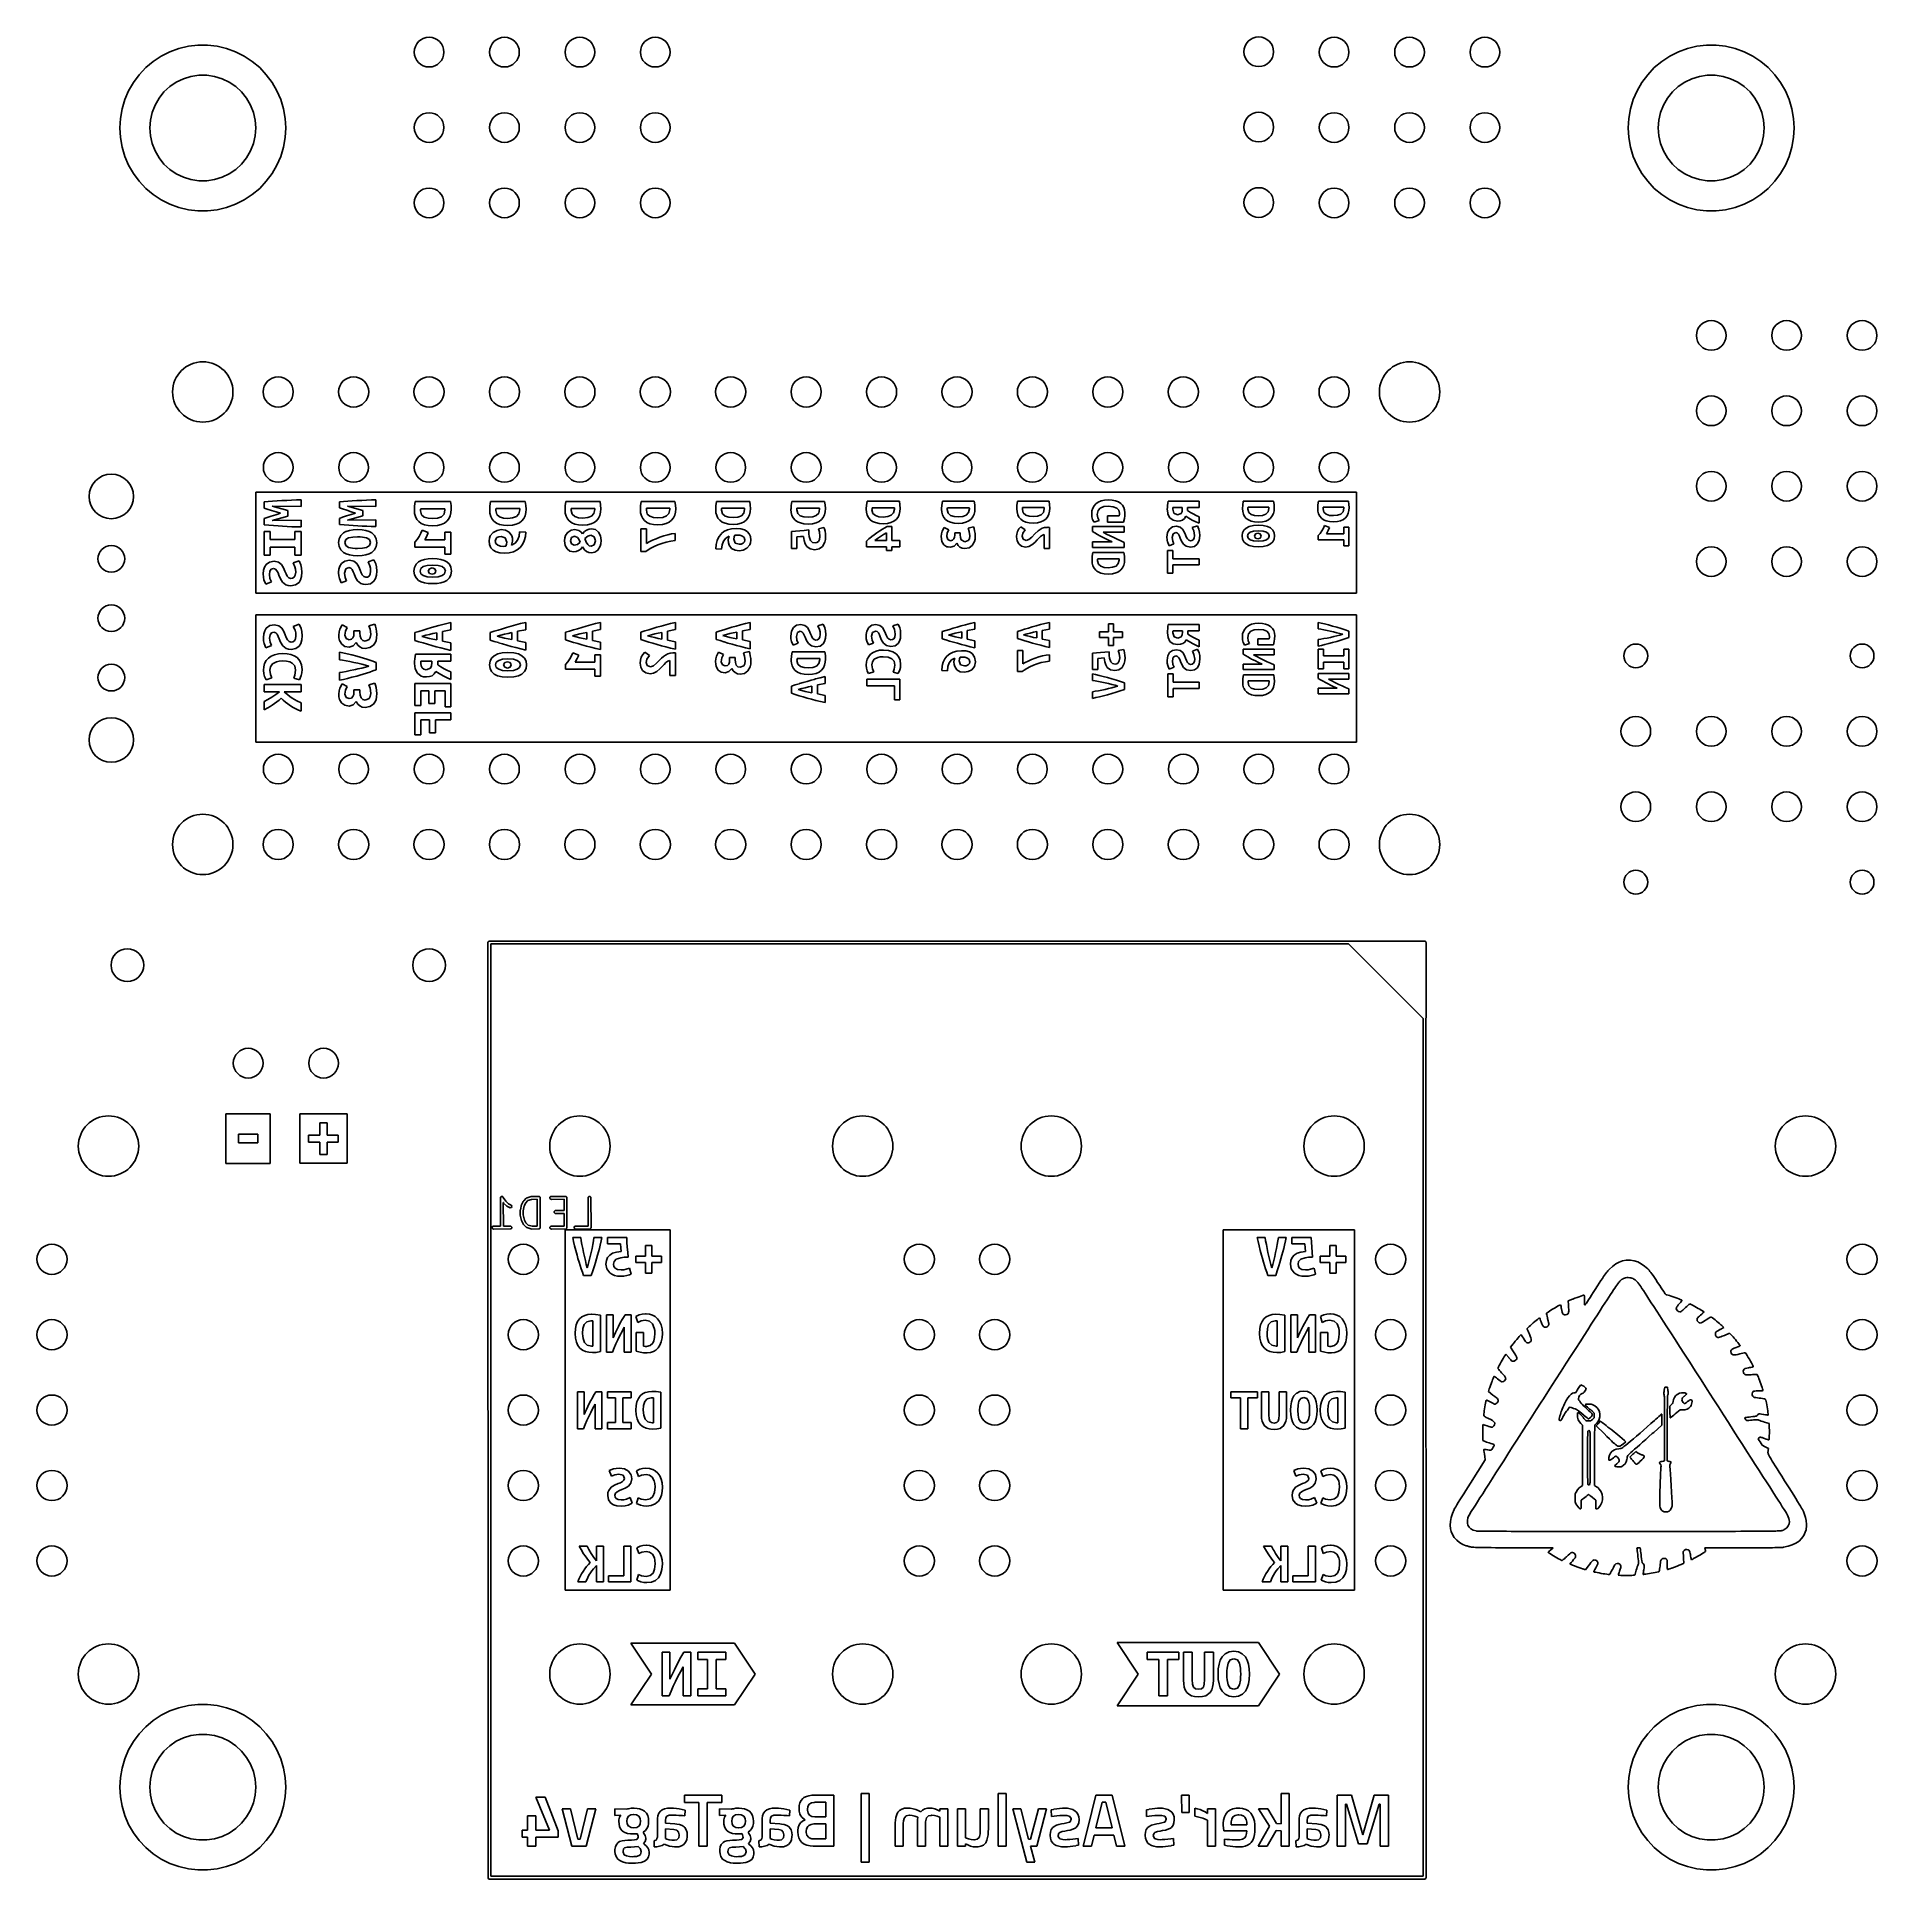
# Model space of a CAD drawing. Extents: x 49 to 111, y -108.5 to -46.5.
import ezdxf

# ---------------------------------------------------------------- set-up
doc = ezdxf.new("R2010")
doc.units = 0
doc.layers.add('BLACK', color=7, linetype='CONTINUOUS')

msp = doc.modelspace()

# ---------------------------------------------------------------- linework, layer by layer
at = {"layer": 'BLACK', "linetype": 'CONTINUOUS'}
for p, q in [((52.941539, -47.288868), (53.213, -47.110325)), ((53.213, -47.110325), (53.503353, -46.964504)), ((53.503353, -46.964504), (53.808672, -46.853377)), ((53.808672, -46.853377), (54.124827, -46.778447)), ((54.124827, -46.778447), (54.447543, -46.740727)), ((54.447543, -46.740727), (54.772457, -46.740727)), ((54.772457, -46.740727), (55.095173, -46.778447)), ((55.095173, -46.778447), (55.411328, -46.853377)), ((55.411328, -46.853377), (55.716647, -46.964504)), ((55.716647, -46.964504), (56.007, -47.110325)), ((56.007, -47.110325), (56.278461, -47.288868)), ((103.741539, -47.288868), (104.013, -47.110325)), ((104.013, -47.110325), (104.303353, -46.964504)), ((104.303353, -46.964504), (104.608672, -46.853377)), ((104.608672, -46.853377), (104.924827, -46.778447)), ((104.924827, -46.778447), (105.247543, -46.740727)), ((105.247543, -46.740727), (105.572457, -46.740727)), ((105.572457, -46.740727), (105.895173, -46.778447)), ((105.895173, -46.778447), (106.211328, -46.853377)), ((106.211328, -46.853377), (106.516647, -46.964504)), ((106.516647, -46.964504), (106.807, -47.110325)), ((106.807, -47.110325), (107.078461, -47.288868)), ((52.275647, -47.994672), (52.469672, -47.734051)), ((52.469672, -47.734051), (52.692641, -47.497718)), ((52.692641, -47.497718), (52.941539, -47.288868)), ((54.476757, -47.752), (54.213248, -47.791717)), ((54.743243, -47.752), (54.476757, -47.752)), ((55.006752, -47.791717), (54.743243, -47.752)), ((56.278461, -47.288868), (56.527359, -47.497718)), ((56.527359, -47.497718), (56.750328, -47.734051)), ((56.750328, -47.734051), (56.944353, -47.994672)), ((103.075647, -47.994672), (103.269672, -47.734051)), ((103.269672, -47.734051), (103.492641, -47.497718)), ((103.492641, -47.497718), (103.741539, -47.288868)), ((105.276757, -47.752), (105.013248, -47.791717)), ((105.543243, -47.752), (105.276757, -47.752)), ((105.806752, -47.791717), (105.543243, -47.752)), ((107.078461, -47.288868), (107.327359, -47.497718)), ((107.327359, -47.497718), (107.550328, -47.734051)), ((107.550328, -47.734051), (107.744353, -47.994672)), ((51.984499, -48.574396), (52.11319, -48.276055)), ((52.11319, -48.276055), (52.275647, -47.994672)), ((53.302979, -48.317262), (53.136828, -48.525608)), ((53.498326, -48.136005), (53.302979, -48.317262)), ((53.718507, -47.985889), (53.498326, -48.136005)), ((53.958602, -47.870265), (53.718507, -47.985889)), ((54.213248, -47.791717), (53.958602, -47.870265)), ((55.261398, -47.870265), (55.006752, -47.791717)), ((55.501493, -47.985889), (55.261398, -47.870265)), ((55.721674, -48.136005), (55.501493, -47.985889)), ((55.917021, -48.317262), (55.721674, -48.136005)), ((56.083172, -48.525608), (55.917021, -48.317262)), ((56.944353, -47.994672), (57.10681, -48.276055)), ((57.10681, -48.276055), (57.235501, -48.574396)), ((102.784499, -48.574396), (102.91319, -48.276055)), ((102.91319, -48.276055), (103.075647, -47.994672)), ((104.102979, -48.317262), (103.936828, -48.525608)), ((104.298326, -48.136005), (104.102979, -48.317262)), ((104.518507, -47.985889), (104.298326, -48.136005)), ((104.758602, -47.870265), (104.518507, -47.985889)), ((105.013248, -47.791717), (104.758602, -47.870265)), ((106.061398, -47.870265), (105.806752, -47.791717)), ((106.301493, -47.985889), (106.061398, -47.870265)), ((106.521674, -48.136005), (106.301493, -47.985889)), ((106.717021, -48.317262), (106.521674, -48.136005)), ((106.883172, -48.525608), (106.717021, -48.317262)), ((107.744353, -47.994672), (107.90681, -48.276055)), ((107.90681, -48.276055), (108.035501, -48.574396)), ((51.834892, -49.205636), (51.891313, -48.885659)), ((51.891313, -48.885659), (51.984499, -48.574396)), ((52.906227, -49.004456), (52.846928, -49.26426)), ((53.003585, -48.756391), (52.906227, -49.004456)), ((53.136828, -48.525608), (53.003585, -48.756391)), ((56.216415, -48.756391), (56.083172, -48.525608)), ((56.313773, -49.004456), (56.216415, -48.756391)), ((56.373072, -49.26426), (56.313773, -49.004456)), ((57.235501, -48.574396), (57.328687, -48.885659)), ((57.328687, -48.885659), (57.385108, -49.205636)), ((102.634892, -49.205636), (102.691313, -48.885659)), ((102.691313, -48.885659), (102.784499, -48.574396)), ((103.706227, -49.004456), (103.646928, -49.26426)), ((103.803585, -48.756391), (103.706227, -49.004456)), ((103.936828, -48.525608), (103.803585, -48.756391)), ((107.016415, -48.756391), (106.883172, -48.525608)), ((107.113773, -49.004456), (107.016415, -48.756391)), ((107.173072, -49.26426), (107.113773, -49.004456)), ((108.035501, -48.574396), (108.128687, -48.885659)), ((108.128687, -48.885659), (108.185108, -49.205636)), ((51.816, -49.53), (51.834892, -49.205636)), ((51.834892, -49.854364), (51.816, -49.53)), ((52.846928, -49.26426), (52.827014, -49.53)), ((52.827014, -49.53), (52.846928, -49.79574)), ((56.392986, -49.53), (56.373072, -49.26426)), ((56.373072, -49.79574), (56.392986, -49.53)), ((57.385108, -49.205636), (57.404, -49.53)), ((57.404, -49.53), (57.385108, -49.854364)), ((102.616, -49.53), (102.634892, -49.205636)), ((102.634892, -49.854364), (102.616, -49.53)), ((103.646928, -49.26426), (103.627014, -49.53)), ((103.627014, -49.53), (103.646928, -49.79574)), ((107.192986, -49.53), (107.173072, -49.26426)), ((107.173072, -49.79574), (107.192986, -49.53)), ((108.185108, -49.205636), (108.204, -49.53)), ((108.204, -49.53), (108.185108, -49.854364)), ((51.891313, -50.174341), (51.834892, -49.854364)), ((51.984499, -50.485604), (51.891313, -50.174341)), ((52.846928, -49.79574), (52.906227, -50.055544)), ((52.906227, -50.055544), (53.003585, -50.303609)), ((56.216415, -50.303609), (56.313773, -50.055544)), ((56.313773, -50.055544), (56.373072, -49.79574)), ((57.328687, -50.174341), (57.235501, -50.485604)), ((57.385108, -49.854364), (57.328687, -50.174341)), ((102.691313, -50.174341), (102.634892, -49.854364)), ((102.784499, -50.485604), (102.691313, -50.174341)), ((103.646928, -49.79574), (103.706227, -50.055544)), ((103.706227, -50.055544), (103.803585, -50.303609)), ((107.016415, -50.303609), (107.113773, -50.055544)), ((107.113773, -50.055544), (107.173072, -49.79574)), ((108.128687, -50.174341), (108.035501, -50.485604)), ((108.185108, -49.854364), (108.128687, -50.174341)), ((52.11319, -50.783945), (51.984499, -50.485604)), ((52.275647, -51.065328), (52.11319, -50.783945)), ((53.003585, -50.303609), (53.136828, -50.534392)), ((53.136828, -50.534392), (53.302979, -50.742738)), ((53.302979, -50.742738), (53.498326, -50.923995)), ((55.721674, -50.923995), (55.917021, -50.742738)), ((55.917021, -50.742738), (56.083172, -50.534392)), ((56.083172, -50.534392), (56.216415, -50.303609)), ((57.10681, -50.783945), (56.944353, -51.065328)), ((57.235501, -50.485604), (57.10681, -50.783945)), ((102.91319, -50.783945), (102.784499, -50.485604)), ((103.075647, -51.065328), (102.91319, -50.783945)), ((103.803585, -50.303609), (103.936828, -50.534392)), ((103.936828, -50.534392), (104.102979, -50.742738)), ((104.102979, -50.742738), (104.298326, -50.923995)), ((106.521674, -50.923995), (106.717021, -50.742738)), ((106.717021, -50.742738), (106.883172, -50.534392)), ((106.883172, -50.534392), (107.016415, -50.303609)), ((107.90681, -50.783945), (107.744353, -51.065328)), ((108.035501, -50.485604), (107.90681, -50.783945)), ((52.469672, -51.325949), (52.275647, -51.065328)), ((52.692641, -51.562282), (52.469672, -51.325949)), ((53.498326, -50.923995), (53.718507, -51.074111)), ((53.718507, -51.074111), (53.958602, -51.189735)), ((53.958602, -51.189735), (54.213248, -51.268283)), ((54.213248, -51.268283), (54.476757, -51.308)), ((54.476757, -51.308), (54.743243, -51.308)), ((54.743243, -51.308), (55.006752, -51.268283)), ((55.006752, -51.268283), (55.261398, -51.189735)), ((55.261398, -51.189735), (55.501493, -51.074111)), ((55.501493, -51.074111), (55.721674, -50.923995)), ((56.750328, -51.325949), (56.527359, -51.562282)), ((56.944353, -51.065328), (56.750328, -51.325949)), ((103.269672, -51.325949), (103.075647, -51.065328)), ((103.492641, -51.562282), (103.269672, -51.325949)), ((104.298326, -50.923995), (104.518507, -51.074111)), ((104.518507, -51.074111), (104.758602, -51.189735)), ((104.758602, -51.189735), (105.013248, -51.268283)), ((105.013248, -51.268283), (105.276757, -51.308)), ((105.276757, -51.308), (105.543243, -51.308)), ((105.543243, -51.308), (105.806752, -51.268283)), ((105.806752, -51.268283), (106.061398, -51.189735)), ((106.061398, -51.189735), (106.301493, -51.074111)), ((106.301493, -51.074111), (106.521674, -50.923995)), ((107.550328, -51.325949), (107.327359, -51.562282)), ((107.744353, -51.065328), (107.550328, -51.325949)), ((52.941539, -51.771132), (52.692641, -51.562282)), ((53.213, -51.949675), (52.941539, -51.771132)), ((53.503353, -52.095496), (53.213, -51.949675)), ((53.808672, -52.206623), (53.503353, -52.095496)), ((55.716647, -52.095496), (55.411328, -52.206623)), ((56.007, -51.949675), (55.716647, -52.095496)), ((56.278461, -51.771132), (56.007, -51.949675)), ((56.527359, -51.562282), (56.278461, -51.771132)), ((103.741539, -51.771132), (103.492641, -51.562282)), ((104.013, -51.949675), (103.741539, -51.771132)), ((104.303353, -52.095496), (104.013, -51.949675)), ((104.608672, -52.206623), (104.303353, -52.095496)), ((106.516647, -52.095496), (106.211328, -52.206623)), ((106.807, -51.949675), (106.516647, -52.095496)), ((107.078461, -51.771132), (106.807, -51.949675)), ((107.327359, -51.562282), (107.078461, -51.771132)), ((54.124827, -52.281553), (53.808672, -52.206623)), ((54.447543, -52.319273), (54.124827, -52.281553)), ((54.772457, -52.319273), (54.447543, -52.319273)), ((55.095173, -52.281553), (54.772457, -52.319273)), ((55.411328, -52.206623), (55.095173, -52.281553)), ((104.924827, -52.281553), (104.608672, -52.206623)), ((105.247543, -52.319273), (104.924827, -52.281553)), ((105.572457, -52.319273), (105.247543, -52.319273)), ((105.895173, -52.281553), (105.572457, -52.319273)), ((106.211328, -52.206623), (105.895173, -52.281553)), ((56.392122, -62.051072), (56.392122, -61.799056)), ((56.392122, -61.799056), (93.467878, -61.799056)), ((93.467878, -61.799056), (93.467878, -62.051072)), ((56.392122, -64.948928), (56.392122, -62.051072)), ((56.808956, -62.110981), (56.672364, -62.124337)), ((56.672364, -62.124337), (56.672364, -62.329982)), ((56.672364, -62.329982), (56.781234, -62.365264)), ((56.779218, -62.650546), (56.672364, -62.686836)), ((56.917323, -62.606191), (56.779218, -62.650546)), ((56.781234, -62.365264), (56.924379, -62.410627)), ((56.956637, -62.099136), (56.808956, -62.110981)), ((57.070548, -62.555788), (56.917323, -62.606191)), ((56.924379, -62.410627), (57.079621, -62.459014)), ((57.478814, -62.416675), (56.950589, -62.269498)), ((56.950589, -62.269498), (57.920345, -62.279579)), ((56.950589, -62.751352), (57.478814, -62.598127)), ((57.112383, -62.088803), (56.956637, -62.099136)), ((57.224782, -62.505385), (57.070548, -62.555788)), ((57.079621, -62.459014), (57.224782, -62.505385)), ((57.273169, -62.079983), (57.112383, -62.088803)), ((57.436979, -62.07217), (57.273169, -62.079983)), ((57.601797, -62.064862), (57.436979, -62.07217)), ((57.478814, -62.598127), (57.478814, -62.416675)), ((57.764095, -62.058057), (57.601797, -62.064862)), ((57.920345, -62.051757), (57.764095, -62.058057)), ((57.920345, -62.279579), (57.920345, -62.051757)), ((59.345537, -62.10942), (59.210963, -62.122579)), ((59.210963, -62.122579), (59.210963, -62.325185)), ((59.210963, -62.325185), (59.318225, -62.359946)), ((59.316238, -62.641012), (59.210963, -62.676766)), ((59.452302, -62.597312), (59.316238, -62.641012)), ((59.318225, -62.359946), (59.459254, -62.404638)), ((59.491035, -62.09775), (59.345537, -62.10942)), ((59.603263, -62.547654), (59.452302, -62.597312)), ((59.459254, -62.404638), (59.612202, -62.45231)), ((60.005495, -62.410597), (59.485076, -62.265595)), ((59.485076, -62.265595), (60.440501, -62.275527)), ((59.485076, -62.740328), (60.005495, -62.589367)), ((59.644479, -62.08757), (59.491035, -62.09775)), ((59.755217, -62.497996), (59.603263, -62.547654)), ((59.612202, -62.45231), (59.755217, -62.497996)), ((59.802889, -62.07888), (59.644479, -62.08757)), ((59.964279, -62.071183), (59.802889, -62.07888)), ((60.126661, -62.063983), (59.964279, -62.071183)), ((60.005495, -62.589367), (60.005495, -62.410597)), ((60.286561, -62.057279), (60.126661, -62.063983)), ((60.440501, -62.051072), (60.286561, -62.057279)), ((60.440501, -62.275527), (60.440501, -62.051072)), ((61.741195, -62.265721), (61.735323, -62.400781)), ((61.735323, -62.400781), (61.744132, -62.515045)), ((61.764684, -62.111086), (61.741195, -62.265721)), ((61.744132, -62.515045), (61.770556, -62.619032)), ((62.946956, -62.111086), (61.764684, -62.111086)), ((61.770556, -62.619032), (61.815821, -62.710296)), ((61.944765, -62.422313), (61.945744, -62.38708)), ((61.97902, -62.553459), (61.944765, -62.422313)), ((61.945744, -62.38708), (61.950638, -62.351846)), ((61.950638, -62.351846), (62.764917, -62.351846)), ((62.070039, -62.633712), (61.97902, -62.553459)), ((62.201185, -62.674818), (62.070039, -62.633712)), ((62.64943, -62.622947), (62.519263, -62.671882)), ((62.735556, -62.532906), (62.64943, -62.622947)), ((62.766875, -62.394909), (62.735556, -62.532906)), ((62.764917, -62.351846), (62.766875, -62.373378)), ((62.766875, -62.373378), (62.766875, -62.394909)), ((62.897776, -62.691211), (62.942062, -62.595543)), ((62.942062, -62.595543), (62.967753, -62.487641)), ((62.969466, -62.24321), (62.946956, -62.111086)), ((62.967753, -62.487641), (62.976317, -62.369463)), ((62.976317, -62.369463), (62.969466, -62.24321)), ((64.274183, -62.369463), (64.273068, -62.395106)), ((64.273068, -62.395106), (64.28175, -62.507729)), ((64.278856, -62.261984), (64.274183, -62.369463)), ((64.302008, -62.109568), (64.278856, -62.261984)), ((64.28175, -62.507729), (64.307796, -62.610223)), ((65.467309, -62.109568), (64.302008, -62.109568)), ((64.307796, -62.610223), (64.352411, -62.700177)), ((64.479504, -62.416328), (64.480468, -62.381601)), ((64.513267, -62.545592), (64.479504, -62.416328)), ((64.480468, -62.381601), (64.485292, -62.346873)), ((64.485292, -62.346873), (65.287883, -62.346873)), ((64.602979, -62.624693), (64.513267, -62.545592)), ((64.732243, -62.665209), (64.602979, -62.624693)), ((64.882729, -62.676785), (64.732243, -62.665209)), ((65.045755, -62.662315), (64.882729, -62.676785)), ((65.174054, -62.614082), (65.045755, -62.662315)), ((65.258943, -62.525334), (65.174054, -62.614082)), ((65.289812, -62.389318), (65.258943, -62.525334)), ((65.287883, -62.346873), (65.289812, -62.368096)), ((65.289812, -62.368096), (65.289812, -62.389318)), ((65.418835, -62.681367), (65.462485, -62.587072)), ((65.462485, -62.587072), (65.487807, -62.480719)), ((65.489496, -62.239797), (65.467309, -62.109568)), ((65.487807, -62.480719), (65.496248, -62.364237)), ((65.496248, -62.364237), (65.489496, -62.239797)), ((66.811417, -62.364237), (66.810315, -62.389591)), ((66.810315, -62.389591), (66.818874, -62.50062)), ((66.816021, -62.258353), (66.811417, -62.364237)), ((66.838845, -62.108094), (66.816021, -62.258353)), ((66.818874, -62.50062), (66.844551, -62.601664)), ((67.987656, -62.108094), (66.838845, -62.108094)), ((66.844551, -62.601664), (66.888535, -62.690345)), ((67.013829, -62.410513), (67.01478, -62.376277)), ((67.047115, -62.537947), (67.013829, -62.410513)), ((67.01478, -62.376277), (67.019536, -62.342041)), ((67.019536, -62.342041), (67.810769, -62.342041)), ((67.135558, -62.615929), (67.047115, -62.537947)), ((67.262992, -62.655872), (67.135558, -62.615929)), ((67.411348, -62.667284), (67.262992, -62.655872)), ((67.572068, -62.653019), (67.411348, -62.667284)), ((67.698551, -62.605468), (67.572068, -62.653019)), ((67.782239, -62.517976), (67.698551, -62.605468)), ((67.812671, -62.383885), (67.782239, -62.517976)), ((67.810769, -62.342041), (67.812671, -62.362963)), ((67.812671, -62.362963), (67.812671, -62.383885)), ((67.939868, -62.671801), (67.982901, -62.57884)), ((67.982901, -62.57884), (68.007865, -62.473992)), ((68.009529, -62.23648), (67.987656, -62.108094)), ((68.007865, -62.473992), (68.016186, -62.359159)), ((68.016186, -62.359159), (68.009529, -62.23648)), ((69.348175, -62.359159), (69.347085, -62.38423)), ((69.347085, -62.38423), (69.355525, -62.49371)), ((69.352711, -62.254823), (69.348175, -62.359159)), ((69.375217, -62.106661), (69.352711, -62.254823)), ((69.355525, -62.49371), (69.380843, -62.593344)), ((70.507998, -62.106661), (69.375217, -62.106661)), ((69.380843, -62.593344), (69.424214, -62.680788)), ((69.54776, -62.40486), (69.548698, -62.371102)), ((69.58058, -62.530516), (69.54776, -62.40486)), ((69.548698, -62.371102), (69.553386, -62.337343)), ((69.553386, -62.337343), (70.33358, -62.337343)), ((69.66779, -62.60741), (69.58058, -62.530516)), ((69.793446, -62.646795), (69.66779, -62.60741)), ((69.939732, -62.658048), (69.793446, -62.646795)), ((70.098209, -62.643982), (69.939732, -62.658048)), ((70.222927, -62.597095), (70.098209, -62.643982)), ((70.305448, -62.510824), (70.222927, -62.597095)), ((70.335455, -62.378604), (70.305448, -62.510824)), ((70.33358, -62.337343), (70.335455, -62.357973)), ((70.335455, -62.357973), (70.335455, -62.378604)), ((70.399221, -62.740568), (70.460877, -62.662502)), ((70.460877, -62.662502), (70.503309, -62.570839)), ((70.503309, -62.570839), (70.527925, -62.467454)), ((70.529566, -62.233255), (70.507998, -62.106661)), ((70.527925, -62.467454), (70.53613, -62.354222)), ((70.53613, -62.354222), (70.529566, -62.233255)), ((71.884476, -62.354222), (71.883398, -62.379016)), ((71.883398, -62.379016), (71.891721, -62.48699)), ((71.888947, -62.25139), (71.884476, -62.354222)), ((71.911143, -62.105267), (71.888947, -62.25139)), ((71.891721, -62.48699), (71.916692, -62.585253)), ((73.028335, -62.105267), (71.911143, -62.105267)), ((71.916692, -62.585253), (71.959465, -62.671493)), ((72.081311, -62.399363), (72.082236, -62.366069)), ((72.11368, -62.52329), (72.081311, -62.399363)), ((72.082236, -62.366069), (72.08686, -62.332775)), ((72.08686, -62.332775), (72.856317, -62.332775)), ((72.199689, -62.599126), (72.11368, -62.52329)), ((72.323616, -62.637968), (72.199689, -62.599126)), ((72.467889, -62.649066), (72.323616, -62.637968)), ((72.624185, -62.635194), (72.467889, -62.649066)), ((72.747187, -62.588952), (72.624185, -62.635194)), ((72.828572, -62.503868), (72.747187, -62.588952)), ((72.858166, -62.373467), (72.828572, -62.503868)), ((72.856317, -62.332775), (72.858166, -62.353121)), ((72.858166, -62.353121), (72.858166, -62.373467)), ((72.921055, -62.730451), (72.981862, -62.653459)), ((72.981862, -62.653459), (73.023711, -62.563057)), ((73.023711, -62.563057), (73.047987, -62.461095)), ((73.049606, -62.230119), (73.028335, -62.105267)), ((73.047987, -62.461095), (73.05608, -62.349422)), ((73.05608, -62.349422), (73.049606, -62.230119)), ((74.420338, -62.349422), (74.419272, -62.373945)), ((74.419272, -62.373945), (74.427482, -62.480453)), ((74.424746, -62.248051), (74.420338, -62.349422)), ((74.44664, -62.103912), (74.424746, -62.248051)), ((74.427482, -62.480453), (74.452114, -62.577382)), ((75.548667, -62.103912), (74.44664, -62.103912)), ((74.452114, -62.577382), (74.494306, -62.662451)), ((74.494306, -62.662451), (74.555201, -62.73338)), ((74.614499, -62.394015), (74.615411, -62.361173)), ((74.646428, -62.516259), (74.614499, -62.394015)), ((74.615411, -62.361173), (74.619972, -62.328331)), ((74.619972, -62.328331), (75.378984, -62.328331)), ((74.73127, -62.591066), (74.646428, -62.516259)), ((74.853514, -62.629381), (74.73127, -62.591066)), ((74.995829, -62.640328), (74.853514, -62.629381)), ((75.150003, -62.626644), (74.995829, -62.640328)), ((75.271336, -62.581031), (75.150003, -62.626644)), ((75.351616, -62.497102), (75.271336, -62.581031)), ((75.380808, -62.368471), (75.351616, -62.497102)), ((75.378984, -62.328331), (75.380808, -62.348401)), ((75.380808, -62.348401), (75.380808, -62.368471)), ((75.442843, -62.720609), (75.502825, -62.644662)), ((75.502825, -62.644662), (75.544105, -62.555487)), ((75.544105, -62.555487), (75.568053, -62.454909)), ((75.569649, -62.227068), (75.548667, -62.103912)), ((75.568053, -62.454909), (75.576035, -62.344752)), ((75.576035, -62.344752), (75.569649, -62.227068)), ((76.95578, -62.344752), (76.954725, -62.369008)), ((76.954725, -62.369008), (76.962826, -62.47409)), ((76.960125, -62.244801), (76.95578, -62.344752)), ((76.981727, -62.102592), (76.960125, -62.244801)), ((76.962826, -62.47409), (76.987127, -62.569721)), ((78.068994, -62.102592), (76.981727, -62.102592)), ((76.987127, -62.569721), (77.028755, -62.653651)), ((77.028755, -62.653651), (77.088833, -62.72363)), ((77.147337, -62.38881), (77.148237, -62.356408)), ((77.178839, -62.509417), (77.147337, -62.38881)), ((77.148237, -62.356408), (77.152737, -62.324006)), ((77.152737, -62.324006), (77.901584, -62.324006)), ((77.262544, -62.583222), (77.178839, -62.509417)), ((77.383152, -62.621024), (77.262544, -62.583222)), ((77.52356, -62.631825), (77.383152, -62.621024)), ((77.67567, -62.618324), (77.52356, -62.631825)), ((77.795377, -62.573321), (77.67567, -62.618324)), ((77.874582, -62.490516), (77.795377, -62.573321)), ((77.903384, -62.363608), (77.874582, -62.490516)), ((77.901584, -62.324006), (77.903384, -62.343807)), ((77.903384, -62.343807), (77.903384, -62.363608)), ((77.964588, -62.71103), (78.023766, -62.6361)), ((78.023766, -62.6361), (78.064494, -62.54812)), ((78.064494, -62.54812), (78.08812, -62.448888)), ((78.089695, -62.2241), (78.068994, -62.102592)), ((78.08812, -62.448888), (78.095996, -62.340207)), ((78.095996, -62.340207), (78.089695, -62.2241)), ((79.490817, -62.340207), (79.489774, -62.364203)), ((79.489774, -62.364203), (79.497767, -62.467896)), ((79.495103, -62.241637), (79.490817, -62.340207)), ((79.516419, -62.101307), (79.495103, -62.241637)), ((79.497767, -62.467896), (79.521748, -62.562263)), ((80.589317, -62.101307), (79.516419, -62.101307)), ((79.521748, -62.562263), (79.562825, -62.645084)), ((79.562825, -62.645084), (79.62211, -62.714138)), ((79.67984, -62.383742), (79.680728, -62.351769)), ((79.710926, -62.502756), (79.67984, -62.383742)), ((79.680728, -62.351769), (79.685169, -62.319795)), ((79.685169, -62.319795), (80.424119, -62.319795)), ((79.793525, -62.575585), (79.710926, -62.502756)), ((79.912538, -62.612888), (79.793525, -62.575585)), ((80.051091, -62.623546), (79.912538, -62.612888)), ((80.201191, -62.610223), (80.051091, -62.623546)), ((80.319316, -62.565815), (80.201191, -62.610223)), ((80.397474, -62.484105), (80.319316, -62.565815)), ((80.425895, -62.358874), (80.397474, -62.484105)), ((80.424119, -62.319795), (80.425895, -62.339334)), ((80.425895, -62.339334), (80.425895, -62.358874)), ((80.48629, -62.701704), (80.544687, -62.627765)), ((80.544687, -62.627765), (80.584876, -62.540947)), ((80.584876, -62.540947), (80.60819, -62.443027)), ((80.609745, -62.221209), (80.589317, -62.101307)), ((80.60819, -62.443027), (80.615962, -62.335782)), ((80.615962, -62.335782), (80.609745, -62.221209)), ((82.025466, -62.335782), (82.024434, -62.359523)), ((82.024434, -62.359523), (82.032323, -62.461863)), ((82.029694, -62.238555), (82.025466, -62.335782)), ((82.050731, -62.100056), (82.029694, -62.238555)), ((82.032323, -62.461863), (82.055991, -62.554999)), ((83.109635, -62.100056), (82.050731, -62.100056)), ((82.055991, -62.554999), (82.096533, -62.63674)), ((82.096533, -62.63674), (82.155044, -62.704894)), ((82.212021, -62.378807), (82.212898, -62.347251)), ((82.242702, -62.496269), (82.212021, -62.378807)), ((82.212898, -62.347251), (82.217281, -62.315694)), ((82.217281, -62.315694), (82.946592, -62.315694)), ((82.324223, -62.568148), (82.242702, -62.496269)), ((82.441684, -62.604964), (82.324223, -62.568148)), ((82.57843, -62.615483), (82.441684, -62.604964)), ((82.726572, -62.602334), (82.57843, -62.615483)), ((82.843156, -62.558505), (82.726572, -62.602334)), ((82.920295, -62.47786), (82.843156, -62.558505)), ((82.948345, -62.354263), (82.920295, -62.47786)), ((82.946592, -62.315694), (82.948345, -62.334979)), ((82.948345, -62.334979), (82.948345, -62.354263)), ((83.007953, -62.692622), (83.065587, -62.619647)), ((83.065587, -62.619647), (83.105252, -62.533961)), ((83.105252, -62.533961), (83.128263, -62.437319)), ((83.129797, -62.218394), (83.109635, -62.100056)), ((83.128263, -62.437319), (83.135933, -62.331472)), ((83.135933, -62.331472), (83.129797, -62.218394)), ((84.555476, -62.422023), (84.546607, -62.515907)), ((84.546607, -62.515907), (84.556125, -62.627529)), ((84.582084, -62.334196), (84.555476, -62.422023)), ((84.556125, -62.627529), (84.577757, -62.713193)), ((84.583609, -62.331472), (84.582084, -62.334196)), ((84.62643, -62.255022), (84.583609, -62.331472)), ((84.688514, -62.187097), (84.62643, -62.255022)), ((84.767905, -62.131286), (84.688514, -62.187097)), ((84.731779, -62.545327), (84.759468, -62.417264)), ((84.750815, -62.659545), (84.731779, -62.545327)), ((84.79408, -62.752996), (84.750815, -62.659545)), ((84.759468, -62.417264), (84.836479, -62.3316)), ((84.864168, -62.088454), (84.767905, -62.131286)), ((84.836479, -62.3316), (84.954158, -62.283144)), ((84.976872, -62.061197), (84.864168, -62.088454)), ((84.954158, -62.283144), (85.105584, -62.268434)), ((85.105584, -62.052112), (84.976872, -62.061197)), ((85.472467, -62.590322), (85.081356, -62.590322)), ((85.081356, -62.590322), (85.081356, -62.803183)), ((85.235594, -62.059899), (85.105584, -62.052112)), ((85.105584, -62.268434), (85.272369, -62.283577)), ((85.34873, -62.083262), (85.235594, -62.059899)), ((85.272369, -62.283577), (85.388534, -62.329004)), ((85.444778, -62.120902), (85.34873, -62.083262)), ((85.388534, -62.329004), (85.456675, -62.403852)), ((85.523519, -62.171522), (85.444778, -62.120902)), ((85.456675, -62.403852), (85.479389, -62.507254)), ((85.477659, -62.548788), (85.472467, -62.590322)), ((85.479389, -62.507254), (85.477659, -62.548788)), ((85.584955, -62.234471), (85.523519, -62.171522)), ((85.629084, -62.309103), (85.584955, -62.234471)), ((85.655692, -62.39455), (85.629084, -62.309103)), ((85.647255, -62.684638), (85.660235, -62.59573)), ((85.664561, -62.489948), (85.655692, -62.39455)), ((85.660235, -62.59573), (85.664561, -62.489948)), ((87.094357, -62.311222), (87.092649, -62.371022)), ((87.092649, -62.371022), (87.107514, -62.489948)), ((87.098629, -62.239461), (87.094357, -62.311222)), ((87.107171, -62.165138), (87.098629, -62.239461)), ((87.119986, -62.097649), (87.107171, -62.165138)), ((87.107514, -62.489948), (87.113152, -62.535046)), ((87.113152, -62.535046), (87.176369, -62.661481)), ((88.16222, -62.097649), (87.119986, -62.097649)), ((87.176369, -62.661481), (87.284864, -62.742638)), ((87.275467, -62.371022), (87.276321, -62.341976)), ((87.314764, -62.506), (87.275467, -62.371022)), ((87.276321, -62.341976), (87.280592, -62.307805)), ((87.280592, -62.307805), (87.598388, -62.307805)), ((87.437782, -62.557257), (87.314764, -62.506)), ((87.556528, -62.509417), (87.437782, -62.557257)), ((87.587923, -62.446627), (87.556528, -62.509417)), ((87.598388, -62.353936), (87.587923, -62.446627)), ((87.598388, -62.307805), (87.598388, -62.353936)), ((87.673139, -62.683265), (87.721406, -62.608515)), ((87.721406, -62.608515), (87.81965, -62.670024)), ((87.772664, -62.417154), (87.772664, -62.307805)), ((87.772664, -62.307805), (88.16222, -62.307805)), ((87.869412, -62.475032), (87.772664, -62.417154)), ((87.964879, -62.529066), (87.869412, -62.475032)), ((88.061627, -62.577974), (87.964879, -62.529066)), ((88.16222, -62.620475), (88.061627, -62.577974)), ((88.16222, -62.307805), (88.16222, -62.097649)), ((88.16222, -62.840882), (88.16222, -62.620475)), ((89.631292, -62.229775), (89.62623, -62.346187)), ((89.62623, -62.346187), (89.633822, -62.444673)), ((89.651537, -62.096491), (89.631292, -62.229775)), ((89.633822, -62.444673), (89.656599, -62.534302)), ((90.670566, -62.096491), (89.651537, -62.096491)), ((89.656599, -62.534302), (89.695614, -62.612965)), ((89.695614, -62.612965), (89.751922, -62.678552)), ((89.806754, -62.364745), (89.807597, -62.334377)), ((89.836279, -62.477783), (89.806754, -62.364745)), ((89.807597, -62.334377), (89.811815, -62.304009)), ((89.811815, -62.304009), (90.513663, -62.304009)), ((89.91473, -62.546956), (89.836279, -62.477783)), ((90.027768, -62.582386), (89.91473, -62.546956)), ((90.159365, -62.592509), (90.027768, -62.582386)), ((90.301927, -62.579855), (90.159365, -62.592509)), ((90.414122, -62.537677), (90.301927, -62.579855)), ((90.488356, -62.460069), (90.414122, -62.537677)), ((90.51535, -62.341126), (90.488356, -62.460069)), ((90.499111, -62.723894), (90.572712, -62.666742)), ((90.513663, -62.304009), (90.51535, -62.322567)), ((90.51535, -62.322567), (90.51535, -62.341126)), ((90.572712, -62.666742), (90.628177, -62.596515)), ((90.628177, -62.596515), (90.666348, -62.514057)), ((90.666348, -62.514057), (90.688492, -62.421054)), ((90.689968, -62.210373), (90.670566, -62.096491)), ((90.688492, -62.421054), (90.695873, -62.319193)), ((90.695873, -62.319193), (90.689968, -62.210373)), ((92.160469, -62.319193), (92.159479, -62.341962)), ((92.159479, -62.341962), (92.166977, -62.439228)), ((92.164478, -62.226993), (92.160469, -62.319193)), ((92.184473, -62.095362), (92.164478, -62.226993)), ((92.166977, -62.439228), (92.189471, -62.527746)), ((93.190869, -62.095362), (92.184473, -62.095362)), ((92.189471, -62.527746), (92.228003, -62.605433)), ((92.228003, -62.605433), (92.283613, -62.670207)), ((92.337765, -62.360291), (92.338598, -62.330299)), ((92.366924, -62.471927), (92.337765, -62.360291)), ((92.338598, -62.330299), (92.342763, -62.300307)), ((92.342763, -62.300307), (93.035911, -62.300307)), ((92.444403, -62.540242), (92.366924, -62.471927)), ((92.556039, -62.575233), (92.444403, -62.540242)), ((92.686005, -62.58523), (92.556039, -62.575233)), ((92.8268, -62.572734), (92.686005, -62.58523)), ((92.937604, -62.531078), (92.8268, -62.572734)), ((93.010917, -62.454432), (92.937604, -62.531078)), ((93.037577, -62.336964), (93.010917, -62.454432)), ((93.021539, -62.714987), (93.094228, -62.658544)), ((93.035911, -62.300307), (93.037577, -62.318635)), ((93.037577, -62.318635), (93.037577, -62.336964)), ((93.094228, -62.658544), (93.149005, -62.589187)), ((93.149005, -62.589187), (93.186703, -62.507751)), ((93.186703, -62.507751), (93.208572, -62.415901)), ((93.21003, -62.207832), (93.190869, -62.095362)), ((93.208572, -62.415901), (93.215862, -62.315303)), ((93.215862, -62.315303), (93.21003, -62.207832)), ((93.467878, -62.051072), (93.467878, -62.315303)), ((93.467878, -62.315303), (93.467878, -62.840882)), ((56.672364, -62.686836), (56.672364, -62.892481)), ((56.672364, -62.892481), (56.833654, -62.906342)), ((56.878008, -63.122319), (56.672364, -63.122319)), ((56.672364, -63.122319), (56.672364, -63.914656)), ((56.833654, -62.906342), (56.990911, -62.919699)), ((56.878008, -63.394496), (56.878008, -63.122319)), ((57.920345, -62.739255), (56.950589, -62.751352)), ((56.990911, -62.919699), (57.145397, -62.931795)), ((57.145397, -62.931795), (57.29837, -62.941876)), ((57.29837, -62.941876), (57.451092, -62.950193)), ((57.451092, -62.950193), (57.604821, -62.956997)), ((57.604821, -62.956997), (57.760819, -62.962541)), ((57.7147, -63.122319), (57.7147, -63.394496)), ((57.920345, -63.122319), (57.7147, -63.122319)), ((57.760819, -62.962541), (57.920345, -62.967078)), ((57.920345, -62.967078), (57.920345, -62.739255)), ((57.920345, -63.914656), (57.920345, -63.122319)), ((59.255104, -63.257657), (59.201142, -63.366243)), ((59.210963, -62.676766), (59.210963, -62.879371)), ((59.210963, -62.879371), (59.369869, -62.893027)), ((59.34504, -63.169375), (59.255104, -63.257657)), ((59.428271, -63.122319), (59.34504, -63.169375)), ((59.369869, -62.893027), (59.524803, -62.906187)), ((59.435729, -63.118103), (59.428271, -63.122319)), ((59.545908, -63.08148), (59.435729, -63.118103)), ((60.440501, -62.72841), (59.485076, -62.740328)), ((59.524803, -62.906187), (59.677006, -62.918105)), ((59.675578, -63.059506), (59.545908, -63.08148)), ((59.824739, -63.052182), (59.675578, -63.059506)), ((59.677006, -62.918105), (59.827718, -62.928036)), ((59.9739, -63.05932), (59.824739, -63.052182)), ((59.827718, -62.928036), (59.978183, -62.93623)), ((60.10357, -63.080735), (59.9739, -63.05932)), ((59.978183, -62.93623), (60.129641, -62.942934)), ((60.213749, -63.116427), (60.10357, -63.080735)), ((60.129641, -62.942934), (60.283333, -62.948396)), ((60.304438, -63.166396), (60.213749, -63.116427)), ((60.283333, -62.948396), (60.440501, -62.952865)), ((60.394374, -63.253905), (60.304438, -63.166396)), ((60.448336, -63.364146), (60.394374, -63.253905)), ((60.440501, -62.952865), (60.440501, -62.72841)), ((61.815821, -62.710296), (61.88115, -62.78639)), ((61.88115, -62.78639), (61.966786, -62.847314)), ((61.95651, -63.179828), (61.89583, -63.289442)), ((62.00153, -63.078043), (61.95651, -63.179828)), ((61.966786, -62.847314), (62.072975, -62.893068)), ((62.201185, -63.156339), (62.00153, -63.078043)), ((62.072975, -62.893068), (62.20143, -62.921695)), ((62.083741, -63.401014), (62.153229, -63.27574)), ((62.153229, -63.27574), (62.201185, -63.156339)), ((62.353863, -62.686562), (62.201185, -62.674818)), ((62.20143, -62.921695), (62.353863, -62.931238)), ((62.519263, -62.671882), (62.353863, -62.686562)), ((62.353863, -62.931238), (62.509721, -62.920716)), ((62.509721, -62.920716), (62.640622, -62.889153)), ((62.640622, -62.889153), (62.748035, -62.838995)), ((62.748035, -62.838995), (62.833426, -62.772688)), ((62.960657, -63.146552), (62.761002, -63.146552)), ((62.761002, -63.146552), (62.761002, -63.401014)), ((62.833426, -62.772688), (62.897776, -62.691211)), ((62.960657, -63.882535), (62.960657, -63.146552)), ((64.293326, -63.271011), (64.26511, -63.348665)), ((64.389791, -63.152359), (64.293326, -63.271011)), ((64.352411, -62.700177), (64.416801, -62.775179)), ((64.520984, -63.080974), (64.389791, -63.152359)), ((64.416801, -62.775179), (64.501208, -62.835229)), ((64.501208, -62.835229), (64.605873, -62.880326)), ((64.662788, -63.056858), (64.520984, -63.080974)), ((64.581757, -63.297056), (64.658929, -63.288375)), ((64.605873, -62.880326), (64.732484, -62.908542)), ((64.658929, -63.288375), (64.797839, -63.330819)), ((64.81038, -63.07808), (64.662788, -63.056858)), ((64.732484, -62.908542), (64.882729, -62.917948)), ((64.930961, -63.145606), (64.81038, -63.07808)), ((64.882729, -62.917948), (65.03635, -62.907578)), ((65.012957, -63.265223), (64.930961, -63.145606)), ((65.035385, -63.346254), (65.012957, -63.265223)), ((65.03635, -62.907578), (65.165372, -62.876468)), ((65.165372, -62.876468), (65.271243, -62.827029)), ((65.262561, -63.276316), (65.213605, -63.406062)), ((65.280166, -63.130171), (65.262561, -63.276316)), ((65.271243, -62.827029), (65.355409, -62.761674)), ((65.484672, -63.137889), (65.280166, -63.130171)), ((65.355409, -62.761674), (65.418835, -62.681367)), ((65.472855, -63.292474), (65.484672, -63.137889)), ((66.827433, -63.256905), (66.803182, -63.33774)), ((66.909219, -63.140883), (66.827433, -63.256905)), ((66.888535, -62.690345), (66.952014, -62.764286)), ((66.914448, -63.137889), (66.909219, -63.140883)), ((67.020487, -63.077166), (66.914448, -63.137889)), ((66.952014, -62.764286), (67.035227, -62.823486)), ((67.139362, -63.057195), (67.020487, -63.077166)), ((67.02334, -63.324426), (67.124146, -63.277827)), ((67.035227, -62.823486), (67.138411, -62.867945)), ((67.124146, -63.277827), (67.23256, -63.321573)), ((67.138411, -62.867945), (67.26323, -62.895762)), ((67.276306, -63.087627), (67.139362, -63.057195)), ((67.26323, -62.895762), (67.411348, -62.905034)), ((67.339072, -63.131373), (67.276306, -63.087627)), ((67.398034, -63.201747), (67.339072, -63.131373)), ((67.463416, -63.12424), (67.398034, -63.201747)), ((67.411348, -62.905034), (67.562796, -62.894811)), ((67.537832, -63.070509), (67.463416, -63.12424)), ((67.476017, -63.357711), (67.57397, -63.275925)), ((67.61938, -63.039126), (67.537832, -63.070509)), ((67.562796, -62.894811), (67.689992, -62.864141)), ((67.57397, -63.275925), (67.677629, -63.247395)), ((67.706159, -63.028664), (67.61938, -63.039126)), ((67.677629, -63.247395), (67.7927, -63.301602)), ((67.689992, -62.864141), (67.794365, -62.815402)), ((67.840251, -63.057195), (67.706159, -63.028664)), ((67.794365, -62.815402), (67.87734, -62.750972)), ((67.941057, -63.13803), (67.840251, -63.057195)), ((67.87734, -62.750972), (67.939868, -62.671801)), ((68.003823, -63.263562), (67.941057, -63.13803)), ((68.025696, -63.426183), (68.003823, -63.263562)), ((69.551511, -63.035016), (69.360213, -63.035016)), ((69.360213, -63.035016), (69.360213, -63.426183)), ((69.424214, -62.680788), (69.486807, -62.753697)), ((69.486807, -62.753697), (69.568859, -62.81207)), ((69.551511, -63.522637), (69.551511, -63.035016)), ((69.568859, -62.81207), (69.670603, -62.855909)), ((69.670603, -62.855909), (69.79368, -62.883338)), ((69.79368, -62.883338), (69.939732, -62.892481)), ((69.939732, -62.892481), (70.089066, -62.8824)), ((70.133608, -63.26734), (70.001622, -63.311647)), ((70.089066, -62.8824), (70.214488, -62.852158)), ((70.267001, -63.230065), (70.133608, -63.26734)), ((70.214488, -62.852158), (70.317404, -62.8041)), ((70.39758, -63.203339), (70.267001, -63.230065)), ((70.317404, -62.8041), (70.399221, -62.740568)), ((70.521126, -63.19068), (70.39758, -63.203339)), ((70.521126, -63.425113), (70.521126, -63.19068)), ((71.959465, -62.671493), (72.021197, -62.743399)), ((72.064664, -63.203963), (71.988366, -63.303844)), ((72.021197, -62.743399), (72.10212, -62.800969)), ((72.080742, -63.19068), (72.064664, -63.203963)), ((72.161771, -63.123734), (72.080742, -63.19068)), ((72.10212, -62.800969), (72.202463, -62.844205)), ((72.279224, -63.064314), (72.161771, -63.123734)), ((72.202463, -62.844205), (72.323847, -62.871256)), ((72.220035, -63.341762), (72.340263, -63.277949)), ((72.416561, -63.027552), (72.279224, -63.064314)), ((72.340263, -63.277949), (72.317142, -63.346387)), ((72.323847, -62.871256), (72.467889, -62.880273)), ((72.573319, -63.015298), (72.416561, -63.027552)), ((72.467889, -62.880273), (72.615168, -62.870331)), ((72.504882, -63.303844), (72.525228, -63.242806)), ((72.525228, -63.242806), (72.558522, -63.240031)), ((72.558522, -63.240031), (72.593666, -63.239106)), ((72.727355, -63.026499), (72.573319, -63.015298)), ((72.593666, -63.239106), (72.696322, -63.246505)), ((72.615168, -62.870331), (72.738864, -62.840506)), ((72.696322, -63.246505), (72.78418, -63.2724)), ((72.85159, -63.060101), (72.727355, -63.026499)), ((72.738864, -62.840506), (72.840364, -62.793108)), ((72.78418, -63.2724), (72.846144, -63.323266)), ((72.840364, -62.793108), (72.921055, -62.730451)), ((72.946025, -63.116104), (72.85159, -63.060101)), ((73.012304, -63.193482), (72.946025, -63.116104)), ((73.052072, -63.291205), (73.012304, -63.193482)), ((74.571394, -63.107869), (74.432044, -63.114711)), ((74.432044, -63.114711), (74.432044, -63.409275)), ((74.555201, -62.73338), (74.635025, -62.790169)), ((74.715761, -63.09829), (74.571394, -63.107869)), ((74.635025, -62.790169), (74.734006, -62.832818)), ((74.864233, -63.085518), (74.715761, -63.09829)), ((74.734006, -62.832818), (74.853742, -62.859502)), ((74.740392, -63.293516), (74.844392, -63.284394)), ((74.844392, -63.284394), (74.863042, -63.422451)), ((74.853742, -62.859502), (74.995829, -62.868397)), ((75.015899, -63.069097), (74.864233, -63.085518)), ((74.995829, -62.868397), (75.141109, -62.85859)), ((75.019776, -63.194535), (75.015899, -63.069097)), ((75.031408, -63.293516), (75.019776, -63.194535)), ((75.141109, -62.85859), (75.263125, -62.829169)), ((75.263125, -62.829169), (75.363247, -62.782415)), ((75.526772, -62.981519), (75.340668, -63.027133)), ((75.340668, -63.027133), (75.377159, -63.129307)), ((75.363247, -62.782415), (75.442843, -62.720609)), ((75.377159, -63.129307), (75.39358, -63.284394)), ((75.39358, -63.284394), (75.378984, -63.392954)), ((75.546842, -63.033518), (75.526772, -62.981519)), ((75.566, -63.109237), (75.546842, -63.033518)), ((75.579684, -63.196815), (75.566, -63.109237)), ((75.578316, -63.390674), (75.585158, -63.286218)), ((75.585158, -63.286218), (75.579684, -63.196815)), ((77.088833, -62.72363), (77.167588, -62.779659)), ((77.14543, -63.286218), (77.130236, -63.297866)), ((77.221817, -63.227662), (77.14543, -63.286218)), ((77.167588, -62.779659), (77.265244, -62.821737)), ((77.314747, -63.161058), (77.221817, -63.227662)), ((77.265244, -62.821737), (77.383377, -62.848063)), ((77.407228, -63.098954), (77.314747, -63.161058)), ((77.332749, -63.351869), (77.430855, -63.284365)), ((77.383377, -62.848063), (77.52356, -62.856839)), ((77.497459, -63.04225), (77.407228, -63.098954)), ((77.430855, -63.284365), (77.534361, -63.220461)), ((77.581839, -62.993197), (77.497459, -63.04225)), ((77.52356, -62.856839), (77.666894, -62.847163)), ((77.534361, -63.220461), (77.636967, -63.166458)), ((77.631826, -62.967078), (77.581839, -62.993197)), ((77.656769, -62.954045), (77.631826, -62.967078)), ((77.636967, -63.166458), (77.636967, -63.418474)), ((77.818779, -62.954045), (77.656769, -62.954045)), ((77.666894, -62.847163), (77.787277, -62.818136)), ((77.787277, -62.818136), (77.886058, -62.772008)), ((77.818779, -63.418474), (77.818779, -62.954045)), ((77.886058, -62.772008), (77.964588, -62.71103)), ((79.485555, -63.197076), (79.47734, -63.291443)), ((79.510202, -63.112922), (79.485555, -63.197076)), ((79.575037, -62.985915), (79.510202, -63.112922)), ((79.734906, -63.064074), (79.575037, -62.985915)), ((79.62211, -62.714138), (79.699824, -62.769426)), ((79.663853, -63.293219), (79.684281, -63.169765)), ((79.684281, -63.169765), (79.734906, -63.064074)), ((79.699824, -62.769426), (79.796189, -62.810948)), ((79.796189, -62.810948), (79.91276, -62.836926)), ((79.91276, -62.836926), (80.051091, -62.845586)), ((79.933854, -63.241706), (79.926749, -63.309206)), ((80.115039, -63.159995), (79.933854, -63.159995)), ((79.933854, -63.159995), (79.933854, -63.241706)), ((80.051091, -62.845586), (80.192531, -62.836038)), ((80.115039, -63.227495), (80.115039, -63.159995)), ((80.123699, -63.324749), (80.115039, -63.227495)), ((80.192531, -62.836038), (80.311323, -62.807395)), ((80.311323, -62.807395), (80.408798, -62.761877)), ((80.564448, -62.966376), (80.381487, -63.009008)), ((80.381487, -63.009008), (80.41879, -63.114699)), ((80.408798, -62.761877), (80.48629, -62.701704)), ((80.41879, -63.114699), (80.43833, -63.270127)), ((80.43833, -63.270127), (80.426339, -63.365382)), ((80.583988, -63.021442), (80.564448, -62.966376)), ((80.603528, -63.098712), (80.583988, -63.021442)), ((80.618626, -63.185752), (80.603528, -63.098712)), ((80.618404, -63.374486), (80.624843, -63.271903)), ((80.624843, -63.271903), (80.618626, -63.185752)), ((82.015118, -63.271903), (82.012162, -63.302719)), ((82.020928, -63.211336), (82.015118, -63.271903)), ((82.047225, -63.119514), (82.020928, -63.211336)), ((82.091931, -63.032952), (82.047225, -63.119514)), ((82.155921, -62.957348), (82.091931, -63.032952)), ((82.155044, -62.704894), (82.231744, -62.759461)), ((82.306692, -63.06429), (82.155921, -62.957348)), ((82.199749, -63.281681), (82.224294, -63.174738)), ((82.235689, -63.383364), (82.199749, -63.281681)), ((82.224294, -63.174738), (82.306692, -63.06429)), ((82.231744, -62.759461), (82.326853, -62.80044)), ((82.326853, -62.80044), (82.441904, -62.82608)), ((82.441904, -62.82608), (82.57843, -62.834627)), ((82.628395, -63.201912), (82.525836, -63.308855)), ((82.57843, -62.834627), (82.718025, -62.825204)), ((82.744103, -63.09497), (82.628395, -63.201912)), ((82.718025, -62.825204), (82.835267, -62.796934)), ((82.879972, -63.012572), (82.744103, -63.09497)), ((82.763388, -63.344794), (82.822995, -63.288693)), ((82.822995, -63.288693), (82.885232, -63.243988)), ((82.835267, -62.796934), (82.931471, -62.75201)), ((82.957111, -62.988247), (82.879972, -63.012572)), ((82.885232, -63.243988), (82.943086, -63.22558)), ((82.931471, -62.75201), (83.007953, -62.692622)), ((82.943086, -63.22558), (82.943086, -63.691918)), ((83.041262, -62.980139), (82.957111, -62.988247)), ((83.078079, -62.979262), (83.041262, -62.980139)), ((83.121907, -62.983645), (83.078079, -62.979262)), ((83.121907, -63.691918), (83.121907, -62.983645)), ((85.642064, -62.950282), (84.570835, -62.950282)), ((84.570835, -62.950282), (84.570835, -62.952865)), ((84.570835, -62.952865), (84.570835, -63.12161)), ((84.570835, -63.12161), (84.650225, -63.170066)), ((84.577757, -62.713193), (84.603716, -62.772898)), ((84.603716, -62.772898), (84.624483, -62.808375)), ((84.624483, -62.808375), (84.79408, -62.752996)), ((84.650225, -63.170066), (84.736105, -63.218522)), ((84.736105, -63.218522), (84.825014, -63.266329)), ((84.825014, -63.266329), (84.91349, -63.312839)), ((85.049533, -63.206696), (84.930796, -63.142377)), ((84.930796, -63.142377), (85.642064, -63.142377)), ((85.168077, -63.268132), (85.049533, -63.206696)), ((85.081356, -62.803183), (85.616105, -62.803183)), ((85.28643, -63.326683), (85.168077, -63.268132)), ((85.616105, -62.803183), (85.647255, -62.684638)), ((85.642064, -63.142377), (85.642064, -62.950282)), ((87.101619, -63.15462), (87.080688, -63.305616)), ((87.164409, -63.039931), (87.101619, -63.15462)), ((87.264361, -62.96753), (87.164409, -63.039931)), ((87.256672, -63.320993), (87.287, -63.195412)), ((87.396776, -62.943397), (87.264361, -62.96753)), ((87.284864, -62.742638), (87.43949, -62.77083)), ((87.287, -63.195412), (87.377981, -63.153552)), ((87.377981, -63.153552), (87.431802, -63.170638)), ((87.522357, -62.970734), (87.396776, -62.943397)), ((87.431802, -63.170638), (87.472808, -63.214207)), ((87.43949, -62.77083), (87.527482, -62.761433)), ((87.472808, -63.214207), (87.504416, -63.274007)), ((87.504416, -63.274007), (87.530045, -63.339787)), ((87.606931, -63.039931), (87.522357, -62.970734)), ((87.527482, -62.761433), (87.606931, -62.733241)), ((87.606931, -62.733241), (87.673139, -62.683265)), ((87.663314, -63.133049), (87.606931, -63.039931)), ((87.702612, -63.232147), (87.663314, -63.133049)), ((87.732512, -63.303907), (87.702612, -63.232147)), ((87.81965, -62.670024), (87.932416, -62.733241)), ((87.932416, -62.733241), (88.050308, -62.792187)), ((88.104128, -62.928019), (87.93327, -62.989528)), ((87.93327, -62.989528), (87.984528, -63.099732)), ((87.984528, -63.099732), (88.008448, -63.256067)), ((88.008448, -63.256067), (87.997342, -63.344059)), ((88.050308, -62.792187), (88.16222, -62.840882)), ((88.15624, -63.045911), (88.104128, -62.928019)), ((88.177384, -63.137748), (88.15624, -63.045911)), ((88.164142, -63.427566), (88.184431, -63.256067)), ((88.184431, -63.256067), (88.177384, -63.137748)), ((89.616476, -63.256067), (89.61442, -63.270736)), ((89.61442, -63.270736), (89.629323, -63.379463)), ((89.629417, -63.163697), (89.616476, -63.256067)), ((89.674407, -63.074279), (89.629417, -63.163697)), ((89.749391, -63.002482), (89.674407, -63.074279)), ((89.854743, -62.949993), (89.749391, -63.002482)), ((89.751922, -62.678552), (89.825734, -62.731064)), ((89.791569, -63.270736), (89.814978, -63.196081)), ((89.814978, -63.346447), (89.791569, -63.270736)), ((89.814978, -63.196081), (89.885205, -63.140827)), ((89.825734, -62.731064), (89.917261, -62.770501)), ((89.990839, -62.9185), (89.854743, -62.949993)), ((89.885205, -63.140827), (90.000141, -63.106663)), ((89.917261, -62.770501), (90.027979, -62.795176)), ((90.157678, -62.908003), (89.990839, -62.9185)), ((90.000141, -63.106663), (90.157678, -63.095274)), ((90.061511, -63.203251), (90.027768, -63.272424)), ((90.027768, -63.272424), (90.061511, -63.339065)), ((90.027979, -62.795176), (90.159365, -62.8034)), ((90.140806, -63.177944), (90.061511, -63.203251)), ((90.219258, -63.203251), (90.140806, -63.177944)), ((90.326391, -62.918313), (90.157678, -62.908003)), ((90.157678, -63.095274), (90.316479, -63.106663)), ((90.159365, -62.8034), (90.293703, -62.794332)), ((90.252157, -63.272424), (90.219258, -63.203251)), ((90.219258, -63.339065), (90.252157, -63.272424)), ((90.293703, -62.794332), (90.40653, -62.767127)), ((90.316479, -63.106663), (90.431837, -63.140827)), ((90.463611, -62.949244), (90.326391, -62.918313)), ((90.40653, -62.767127), (90.499111, -62.723894)), ((90.431837, -63.140827), (90.502064, -63.196081)), ((90.569338, -63.000795), (90.463611, -62.949244)), ((90.502064, -63.196081), (90.525473, -63.270736)), ((90.524951, -63.272424), (90.502064, -63.346447)), ((90.525473, -63.270736), (90.524951, -63.272424)), ((90.644322, -63.072029), (90.569338, -63.000795)), ((90.689312, -63.16201), (90.644322, -63.072029)), ((90.704309, -63.270736), (90.689312, -63.16201)), ((90.689312, -63.379463), (90.704309, -63.270736)), ((92.236125, -63.186735), (92.171143, -63.258383)), ((92.171143, -63.258383), (92.171143, -63.270736)), ((92.171143, -63.270736), (92.171143, -63.398345)), ((92.296109, -63.098426), (92.236125, -63.186735)), ((92.283613, -62.670207), (92.35651, -62.722068)), ((92.347762, -63.005117), (92.296109, -63.098426)), ((92.386085, -62.918474), (92.347762, -63.005117)), ((92.35651, -62.722068), (92.446902, -62.761016)), ((92.556039, -62.985123), (92.386085, -62.918474)), ((92.446902, -62.761016), (92.556248, -62.785385)), ((92.456066, -63.1934), (92.515217, -63.086762)), ((93.032578, -63.1934), (92.456066, -63.1934)), ((92.515217, -63.086762), (92.556039, -62.985123)), ((92.556248, -62.785385), (92.686005, -62.793508)), ((92.686005, -62.793508), (92.818677, -62.784552)), ((92.818677, -62.784552), (92.930106, -62.757684)), ((92.930106, -62.757684), (93.021539, -62.714987)), ((93.202532, -62.976792), (93.032578, -62.976792)), ((93.032578, -62.976792), (93.032578, -63.1934)), ((93.202532, -63.60329), (93.202532, -62.976792)), ((93.467878, -62.840882), (93.467878, -63.60329)), ((57.7147, -63.394496), (56.878008, -63.394496)), ((56.878008, -63.914656), (56.878008, -63.644496)), ((56.878008, -63.644496), (57.7147, -63.644496)), ((57.7147, -63.644496), (57.7147, -63.914656)), ((59.201142, -63.366243), (59.183154, -63.495133)), ((59.183154, -63.495133), (59.201142, -63.627997)), ((59.201142, -63.627997), (59.255104, -63.737907)), ((59.255104, -63.737907), (59.34504, -63.824864)), ((59.34504, -63.824864), (59.435729, -63.874398)), ((59.395692, -63.495133), (59.429459, -63.393831)), ((59.429459, -63.596436), (59.395692, -63.495133)), ((59.429459, -63.393831), (59.521824, -63.335234)), ((59.52083, -63.655033), (59.429459, -63.596436)), ((59.435729, -63.874398), (59.545908, -63.90978)), ((59.656894, -63.682842), (59.52083, -63.655033)), ((59.521824, -63.335234), (59.657887, -63.307425)), ((59.738085, -63.688056), (59.656894, -63.682842)), ((59.657887, -63.307425), (59.824739, -63.300473)), ((59.824739, -63.689794), (59.738085, -63.688056)), ((59.824739, -63.300473), (59.911393, -63.302211)), ((59.991591, -63.682842), (59.824739, -63.689794)), ((59.911393, -63.302211), (59.992584, -63.307425)), ((59.9739, -63.930885), (60.10357, -63.909283)), ((60.127654, -63.655033), (59.991591, -63.682842)), ((59.992584, -63.307425), (60.128647, -63.335234)), ((60.10357, -63.909283), (60.213749, -63.873281)), ((60.220019, -63.595443), (60.127654, -63.655033)), ((60.128647, -63.335234), (60.220019, -63.393831)), ((60.213749, -63.873281), (60.304438, -63.822878)), ((60.220019, -63.393831), (60.253786, -63.495133)), ((60.253786, -63.495133), (60.220019, -63.595443)), ((60.304438, -63.822878), (60.394374, -63.735479)), ((60.394374, -63.735479), (60.448336, -63.626893)), ((60.466323, -63.49712), (60.448336, -63.364146)), ((60.448336, -63.626893), (60.466323, -63.49712)), ((61.825364, -63.393185), (61.749025, -63.477353)), ((61.749025, -63.477353), (61.749025, -63.49712)), ((61.749025, -63.49712), (61.749025, -63.641775)), ((61.749025, -63.641775), (62.761002, -63.641775)), ((61.89583, -63.289442), (61.825364, -63.393185)), ((62.761002, -63.401014), (62.083741, -63.401014)), ((62.761002, -63.641775), (62.761002, -63.882535)), ((62.761002, -63.882535), (62.960657, -63.882535)), ((64.26511, -63.348665), (64.255704, -63.43886)), ((64.255704, -63.43886), (64.27071, -63.562122)), ((64.27071, -63.562122), (64.315727, -63.664375)), ((64.315727, -63.664375), (64.390756, -63.74562)), ((64.390756, -63.74562), (64.49258, -63.804571)), ((64.458281, -63.444648), (64.47468, -63.372299)), ((64.483362, -63.528573), (64.458281, -63.444648)), ((64.47468, -63.372299), (64.51809, -63.324067)), ((64.548959, -63.582594), (64.483362, -63.528573)), ((64.49258, -63.804571), (64.617985, -63.839942)), ((64.51809, -63.324067), (64.581757, -63.297056)), ((64.638672, -63.611533), (64.548959, -63.582594)), ((64.617985, -63.839942), (64.76697, -63.851732)), ((64.736101, -63.620215), (64.638672, -63.611533)), ((64.779511, -63.619251), (64.736101, -63.620215)), ((64.76697, -63.851732), (64.93072, -63.839192)), ((64.817132, -63.616357), (64.779511, -63.619251)), ((64.797839, -63.330819), (64.846072, -63.473588)), ((64.838355, -63.55076), (64.817132, -63.616357)), ((64.846072, -63.473588), (64.838355, -63.55076)), ((64.93072, -63.839192), (65.074695, -63.80157)), ((65.010063, -63.577771), (65.042861, -63.442719)), ((65.130403, -63.509762), (65.010063, -63.577771)), ((65.042861, -63.442719), (65.035385, -63.346254)), ((65.074695, -63.80157), (65.197929, -63.740556)), ((65.213605, -63.406062), (65.130403, -63.509762)), ((65.197929, -63.740556), (65.299459, -63.657837)), ((65.299459, -63.657837), (65.379284, -63.554619)), ((65.379284, -63.554619), (65.437404, -63.432108)), ((65.437404, -63.432108), (65.472855, -63.292474)), ((66.803182, -63.33774), (66.795099, -63.435694)), ((66.795099, -63.435694), (66.816021, -63.587616)), ((66.816021, -63.587616), (66.878787, -63.704827)), ((66.878787, -63.704827), (66.97674, -63.779719)), ((66.97674, -63.779719), (67.103224, -63.804682)), ((66.989103, -63.431889), (67.02334, -63.324426)), ((67.022389, -63.539353), (66.989103, -63.431889)), ((67.122244, -63.58405), (67.022389, -63.539353)), ((67.103224, -63.804682), (67.184297, -63.794697)), ((67.224001, -63.559324), (67.122244, -63.58405)), ((67.184297, -63.794697), (67.263943, -63.76474)), ((67.320052, -63.475636), (67.224001, -63.559324)), ((67.23256, -63.321573), (67.275355, -63.381962)), ((67.263943, -63.76474), (67.336457, -63.713386)), ((67.275355, -63.381962), (67.320052, -63.475636)), ((67.336457, -63.713386), (67.396132, -63.639208)), ((67.396132, -63.639208), (67.461752, -63.731693)), ((67.461752, -63.731693), (67.533077, -63.792319)), ((67.52642, -63.475636), (67.476017, -63.357711)), ((67.57397, -63.556471), (67.52642, -63.475636)), ((67.533077, -63.792319), (67.611059, -63.825842)), ((67.626275, -63.602119), (67.57397, -63.556471)), ((67.611059, -63.825842), (67.696649, -63.837016)), ((67.692845, -63.616384), (67.626275, -63.602119)), ((67.790798, -63.565981), (67.692845, -63.616384)), ((67.696649, -63.837016), (67.812671, -63.815143)), ((67.831692, -63.429987), (67.790798, -63.565981)), ((67.7927, -63.301602), (67.831692, -63.429987)), ((67.812671, -63.815143), (67.918233, -63.744769)), ((67.918233, -63.744769), (67.995264, -63.618286)), ((67.995264, -63.618286), (68.018088, -63.531269)), ((68.018088, -63.531269), (68.025696, -63.426183)), ((69.360213, -63.426183), (69.360213, -63.792704)), ((69.360213, -63.792704), (69.534632, -63.792704)), ((69.534632, -63.792704), (69.604493, -63.739722)), ((69.644112, -63.470593), (69.551511, -63.522637)), ((69.604493, -63.739722), (69.697797, -63.682052)), ((69.753123, -63.415736), (69.644112, -63.470593)), ((69.697797, -63.682052), (69.809856, -63.623678)), ((69.873856, -63.361582), (69.753123, -63.415736)), ((69.809856, -63.623678), (69.935981, -63.568586)), ((70.001622, -63.311647), (69.873856, -63.361582)), ((69.935981, -63.568586), (70.073593, -63.518417)), ((70.073593, -63.518417), (70.220114, -63.474813)), ((70.220114, -63.474813), (70.370855, -63.442227)), ((70.370855, -63.442227), (70.521126, -63.425113)), ((71.900045, -63.556785), (71.888947, -63.70522)), ((71.888947, -63.70522), (72.083161, -63.718167)), ((71.933339, -63.422222), (71.900045, -63.556785)), ((71.988366, -63.303844), (71.933339, -63.422222)), ((72.083161, -63.718167), (72.097958, -63.573894)), ((72.097958, -63.573894), (72.141425, -63.444418)), ((72.141425, -63.444418), (72.220035, -63.341762)), ((72.317142, -63.346387), (72.308819, -63.405576)), ((72.308819, -63.405576), (72.316217, -63.497827)), ((72.316217, -63.497827), (72.338413, -63.574819)), ((72.338413, -63.574819), (72.417948, -63.688573)), ((72.417948, -63.688573), (72.534477, -63.752386)), ((72.497484, -63.375981), (72.504882, -63.303844)), ((72.54465, -63.511006), (72.497484, -63.375981)), ((72.534477, -63.752386), (72.675051, -63.771807)), ((72.67875, -63.549849), (72.54465, -63.511006)), ((72.675051, -63.771807), (72.810075, -63.750536)), ((72.743488, -63.541525), (72.67875, -63.549849)), ((72.804526, -63.51563), (72.743488, -63.541525)), ((72.850768, -63.470313), (72.804526, -63.51563)), ((72.810075, -63.750536), (72.935852, -63.684874)), ((72.846144, -63.323266), (72.869264, -63.403726)), ((72.869264, -63.403726), (72.850768, -63.470313)), ((72.935852, -63.684874), (73.02926, -63.572045)), ((73.02926, -63.572045), (73.056311, -63.497133)), ((73.065328, -63.409275), (73.052072, -63.291205)), ((73.056311, -63.497133), (73.065328, -63.409275)), ((74.432044, -63.409275), (74.432044, -63.691268)), ((74.432044, -63.691268), (74.618148, -63.691268)), ((74.618148, -63.302639), (74.740392, -63.293516)), ((74.618148, -63.691268), (74.618148, -63.302639)), ((74.863042, -63.422451), (74.899533, -63.534965)), ((74.899533, -63.534965), (74.953864, -63.621935)), ((74.953864, -63.621935), (75.067899, -63.705408)), ((75.075197, -63.425796), (75.031408, -63.293516)), ((75.067899, -63.705408), (75.220248, -63.733232)), ((75.142705, -63.487831), (75.075197, -63.425796)), ((75.229371, -63.503339), (75.142705, -63.487831)), ((75.220248, -63.733232), (75.3653, -63.705864)), ((75.289581, -63.494217), (75.229371, -63.503339)), ((75.341581, -63.460463), (75.289581, -63.494217)), ((75.378984, -63.392954), (75.341581, -63.460463)), ((75.3653, -63.705864), (75.481159, -63.621935)), ((75.481159, -63.621935), (75.55779, -63.481445)), ((75.55779, -63.481445), (75.578316, -63.390674)), ((77.044056, -63.369871), (76.967326, -63.441875)), ((76.967326, -63.441875), (76.967326, -63.639887)), ((76.967326, -63.639887), (77.636967, -63.639887)), ((77.130236, -63.297866), (77.044056, -63.369871)), ((77.244543, -63.418474), (77.332749, -63.351869)), ((77.636967, -63.418474), (77.244543, -63.418474)), ((77.636967, -63.639887), (77.636967, -63.760495)), ((77.636967, -63.760495), (77.818779, -63.760495)), ((78.081595, -63.418474), (77.818779, -63.418474)), ((77.818779, -63.760495), (77.818779, -63.639887)), ((77.818779, -63.639887), (78.081595, -63.639887)), ((78.081595, -63.639887), (78.081595, -63.418474)), ((79.47734, -63.291443), (79.500432, -63.4522)), ((79.500432, -63.4522), (79.565268, -63.564996)), ((79.565268, -63.564996), (79.663853, -63.63072)), ((79.698492, -63.393581), (79.663853, -63.293219)), ((79.663853, -63.63072), (79.716564, -63.639887)), ((79.793525, -63.429996), (79.698492, -63.393581)), ((79.716564, -63.639887), (79.78642, -63.652036)), ((79.78642, -63.652036), (79.912538, -63.614733)), ((79.861025, -63.413121), (79.793525, -63.429996)), ((79.903657, -63.369601), (79.861025, -63.413121)), ((79.926749, -63.309206), (79.903657, -63.369601)), ((79.912538, -63.614733), (80.004907, -63.515259)), ((80.004907, -63.515259), (80.048871, -63.590975)), ((80.048871, -63.590975), (80.10971, -63.647595)), ((80.10971, -63.647595), (80.185648, -63.6829)), ((80.149677, -63.403351), (80.123699, -63.324749)), ((80.271355, -63.472628), (80.149677, -63.403351)), ((80.185648, -63.6829), (80.274908, -63.694668)), ((80.390369, -63.427331), (80.271355, -63.472628)), ((80.274908, -63.694668), (80.415237, -63.669799)), ((80.426339, -63.365382), (80.390369, -63.427331)), ((80.415237, -63.669799), (80.526258, -63.593417)), ((80.526258, -63.593417), (80.599087, -63.46197)), ((80.599087, -63.46197), (80.618404, -63.374486)), ((82.012162, -63.302719), (82.031447, -63.430699)), ((82.031447, -63.430699), (82.089301, -63.539394)), ((82.089301, -63.539394), (82.186601, -63.61478)), ((82.186601, -63.61478), (82.32247, -63.64283)), ((82.338248, -63.423686), (82.235689, -63.383364)), ((82.32247, -63.64283), (82.430289, -63.621792)), ((82.431165, -63.391253), (82.338248, -63.423686)), ((82.430289, -63.621792), (82.531095, -63.565691)), ((82.525836, -63.308855), (82.431165, -63.391253)), ((82.531095, -63.565691), (82.625765, -63.4868)), ((82.625765, -63.4868), (82.713423, -63.397389)), ((82.713423, -63.397389), (82.763388, -63.344794)), ((82.943086, -63.691918), (83.121907, -63.691918)), ((84.576611, -63.882535), (84.563913, -63.966132)), ((85.230186, -63.464264), (84.570835, -63.464264)), ((84.570835, -63.464264), (84.570835, -63.656359)), ((84.570835, -63.656359), (85.642064, -63.656359)), ((84.58468, -63.829417), (84.576611, -63.882535)), ((85.62995, -63.829417), (84.58468, -63.829417)), ((84.91349, -63.312839), (85.000451, -63.356968)), ((85.000451, -63.356968), (85.084817, -63.397637)), ((85.084817, -63.397637), (85.230186, -63.464264)), ((85.404782, -63.38235), (85.28643, -63.326683)), ((85.523327, -63.435133), (85.404782, -63.38235)), ((85.642064, -63.485031), (85.523327, -63.435133)), ((85.649851, -63.946231), (85.62995, -63.829417)), ((85.642064, -63.656359), (85.642064, -63.485031)), ((87.080688, -63.305616), (87.086241, -63.396811)), ((87.086241, -63.396811), (87.1029, -63.475619)), ((87.1029, -63.475619), (87.106717, -63.485031)), ((87.278884, -63.756681), (87.104609, -63.756681)), ((87.104609, -63.756681), (87.104609, -64.057853)), ((87.106717, -63.485031), (87.152449, -63.597783)), ((87.152449, -63.597783), (87.314764, -63.536274)), ((87.273758, -63.441448), (87.256672, -63.320993)), ((87.314764, -63.536274), (87.273758, -63.441448)), ((87.278884, -64.03518), (87.278884, -63.756681)), ((87.530045, -63.339787), (87.571905, -63.443156)), ((87.571905, -63.443156), (87.633414, -63.542254)), ((87.633414, -63.542254), (87.729095, -63.616577)), ((87.729095, -63.616577), (87.87347, -63.645623)), ((87.768392, -63.368833), (87.732512, -63.303907)), ((87.81367, -63.416673), (87.768392, -63.368833)), ((87.871761, -63.435468), (87.81367, -63.416673)), ((87.922164, -63.427779), (87.871761, -63.435468)), ((87.87347, -63.645623), (88.005244, -63.62149)), ((87.966587, -63.399588), (87.922164, -63.427779)), ((87.997342, -63.344059), (87.966587, -63.399588)), ((88.005244, -63.62149), (88.103274, -63.549088)), ((88.103274, -63.549088), (88.164142, -63.427566)), ((89.629323, -63.379463), (89.674032, -63.469443)), ((89.674032, -63.469443), (89.748548, -63.540678)), ((89.748548, -63.540678), (89.853619, -63.592229)), ((89.885205, -63.401489), (89.814978, -63.346447)), ((89.853619, -63.592229), (89.989995, -63.62316)), ((90.000141, -63.435021), (89.885205, -63.401489)), ((89.989995, -63.62316), (90.157678, -63.63347)), ((90.157678, -63.446198), (90.000141, -63.435021)), ((90.061511, -63.339065), (90.140806, -63.365216)), ((90.140806, -63.365216), (90.219258, -63.339065)), ((90.316479, -63.435021), (90.157678, -63.446198)), ((90.157678, -63.63347), (90.326391, -63.62316)), ((90.431837, -63.401489), (90.316479, -63.435021)), ((90.326391, -63.62316), (90.463611, -63.592229)), ((90.502064, -63.346447), (90.431837, -63.401489)), ((90.463611, -63.592229), (90.569338, -63.540678)), ((90.569338, -63.540678), (90.644322, -63.469443)), ((90.644322, -63.469443), (90.689312, -63.379463)), ((92.171143, -63.398345), (93.032578, -63.398345)), ((93.032578, -63.398345), (93.032578, -63.60329)), ((93.032578, -63.60329), (93.202532, -63.60329)), ((93.467878, -63.60329), (93.467878, -63.691918)), ((93.467878, -63.691918), (93.467878, -64.247044)), ((56.655114, -64.424176), (56.644138, -64.54772)), ((56.688045, -64.319673), (56.655114, -64.424176)), ((56.672364, -63.914656), (56.878008, -63.914656)), ((56.742928, -64.234212), (56.688045, -64.319673)), ((56.860871, -64.148779), (56.742928, -64.234212)), ((56.851799, -64.565865), (56.867704, -64.456098)), ((57.017121, -64.120301), (56.860871, -64.148779)), ((56.867704, -64.456098), (56.915419, -64.390238)), ((56.915419, -64.390238), (56.994944, -64.368284)), ((56.994944, -64.368284), (57.058451, -64.388446)), ((57.165306, -64.152559), (57.017121, -64.120301)), ((57.058451, -64.388446), (57.106838, -64.439857)), ((57.106838, -64.439857), (57.144137, -64.510421)), ((57.144137, -64.510421), (57.174379, -64.588042)), ((57.265104, -64.234212), (57.165306, -64.152559)), ((57.331636, -64.344091), (57.265104, -64.234212)), ((57.378007, -64.461026), (57.331636, -64.344091)), ((57.413289, -64.545703), (57.378007, -64.461026)), ((57.851797, -64.102156), (57.650184, -64.174736)), ((57.650184, -64.174736), (57.710668, -64.304777)), ((57.710668, -64.304777), (57.731837, -64.388698)), ((57.7147, -63.914656), (57.920345, -63.914656)), ((57.738894, -64.489252), (57.725789, -64.593082)), ((57.731837, -64.388698), (57.738894, -64.489252)), ((57.913288, -64.241269), (57.851797, -64.102156)), ((57.938238, -64.349635), (57.913288, -64.241269)), ((57.935914, -64.630717), (57.946555, -64.489252)), ((57.946555, -64.489252), (57.938238, -64.349635)), ((59.185011, -64.489252), (59.183154, -64.510148)), ((59.183154, -64.510148), (59.18961, -64.616169)), ((59.193969, -64.38843), (59.185011, -64.489252)), ((59.226412, -64.285472), (59.193969, -64.38843)), ((59.280484, -64.201274), (59.226412, -64.285472)), ((59.396685, -64.117103), (59.280484, -64.201274)), ((59.387746, -64.528025), (59.423004, -64.38203)), ((59.40761, -64.668061), (59.387746, -64.528025)), ((59.550625, -64.089046), (59.396685, -64.117103)), ((59.423004, -64.38203), (59.528776, -64.333365)), ((59.528776, -64.333365), (59.591345, -64.353228)), ((59.545908, -63.90978), (59.675578, -63.931009)), ((59.696621, -64.120827), (59.550625, -64.089046)), ((59.591345, -64.353228), (59.639017, -64.403879)), ((59.639017, -64.403879), (59.675764, -64.473401)), ((59.675578, -63.931009), (59.824739, -63.938085)), ((59.675764, -64.473401), (59.705559, -64.549875)), ((59.794944, -64.201274), (59.696621, -64.120827)), ((59.860493, -64.309529), (59.794944, -64.201274)), ((59.824739, -63.938085), (59.9739, -63.930885)), ((59.906178, -64.424736), (59.860493, -64.309529)), ((59.940939, -64.508162), (59.906178, -64.424736)), ((59.982652, -64.583642), (59.940939, -64.508162)), ((60.372966, -64.071169), (60.174333, -64.142677)), ((60.174333, -64.142677), (60.233923, -64.270795)), ((60.233923, -64.270795), (60.254779, -64.353476)), ((60.261731, -64.452545), (60.24882, -64.554841)), ((60.254779, -64.353476), (60.261731, -64.452545)), ((60.433549, -64.208226), (60.372966, -64.071169)), ((60.45813, -64.314991), (60.433549, -64.208226)), ((60.45584, -64.591919), (60.466323, -64.452545)), ((60.466323, -64.452545), (60.45813, -64.314991)), ((61.739021, -64.327953), (61.721621, -64.45214)), ((61.721621, -64.45214), (61.721677, -64.452545)), ((61.721677, -64.452545), (61.738912, -64.578283)), ((61.791218, -64.224211), (61.739021, -64.327953)), ((61.878214, -64.140913), (61.791218, -64.224211)), ((61.966541, -64.092956), (61.878214, -64.140913)), ((61.927149, -64.45214), (61.954308, -64.365525)), ((61.954308, -64.539978), (61.927149, -64.45214)), ((61.954308, -64.365525), (62.035785, -64.30142)), ((62.074933, -64.058702), (61.966541, -64.092956)), ((62.035785, -64.30142), (62.169133, -64.261782)), ((62.203387, -64.038149), (62.074933, -64.058702)), ((62.169133, -64.261782), (62.351905, -64.24857)), ((62.240333, -64.373843), (62.201185, -64.454097)), ((62.201185, -64.454097), (62.240333, -64.531414)), ((62.351905, -64.031298), (62.203387, -64.038149)), ((62.332331, -64.344482), (62.240333, -64.373843)), ((62.42335, -64.373843), (62.332331, -64.344482)), ((62.502136, -64.038027), (62.351905, -64.031298)), ((62.351905, -64.24857), (62.536146, -64.261782)), ((62.46152, -64.454097), (62.42335, -64.373843)), ((62.42335, -64.531414), (62.46152, -64.454097)), ((62.631814, -64.058212), (62.502136, -64.038027)), ((62.536146, -64.261782), (62.669983, -64.30142)), ((62.740939, -64.091855), (62.631814, -64.058212)), ((62.669983, -64.30142), (62.75146, -64.365525)), ((62.829511, -64.138955), (62.740939, -64.091855)), ((62.75146, -64.365525), (62.778619, -64.45214)), ((62.778014, -64.454097), (62.75146, -64.539978)), ((62.778619, -64.45214), (62.778014, -64.454097)), ((62.916507, -64.221601), (62.829511, -64.138955)), ((62.968705, -64.325996), (62.916507, -64.221601)), ((62.986104, -64.45214), (62.968705, -64.325996)), ((62.968705, -64.578283), (62.986104, -64.45214)), ((84.563913, -63.966132), (84.558721, -64.085542)), ((84.558721, -64.085542), (84.566509, -64.186565)), ((84.566509, -64.186565), (84.589871, -64.278502)), ((84.589871, -64.278502), (84.629891, -64.35919)), ((84.629891, -64.35919), (84.687649, -64.426467)), ((84.687649, -64.426467), (84.723736, -64.45214)), ((84.723736, -64.45214), (84.763362, -64.480331)), ((84.743893, -64.104579), (84.744758, -64.073428)), ((84.774178, -64.220528), (84.743893, -64.104579)), ((84.744758, -64.073428), (84.749085, -64.042278)), ((84.749085, -64.042278), (85.469006, -64.042278)), ((84.763362, -64.480331), (84.857246, -64.520783)), ((84.85465, -64.291481), (84.774178, -64.220528)), ((84.970599, -64.327824), (84.85465, -64.291481)), ((84.857246, -64.520783), (84.970815, -64.546093)), ((85.105584, -64.338207), (84.970599, -64.327824)), ((85.251818, -64.325228), (85.105584, -64.338207)), ((85.243381, -64.545228), (85.359114, -64.517322)), ((85.366902, -64.281963), (85.251818, -64.325228)), ((85.359114, -64.517322), (85.454079, -64.472976)), ((85.443047, -64.202357), (85.366902, -64.281963)), ((85.470736, -64.080351), (85.443047, -64.202357)), ((85.454079, -64.472976), (85.529576, -64.414352)), ((85.469006, -64.042278), (85.470736, -64.061314)), ((85.470736, -64.061314), (85.470736, -64.080351)), ((85.529576, -64.414352), (85.586469, -64.342317)), ((85.586469, -64.342317), (85.625623, -64.257735)), ((85.625623, -64.257735), (85.648337, -64.162337)), ((85.648337, -64.162337), (85.655908, -64.057853)), ((85.655908, -64.057853), (85.649851, -63.946231)), ((87.104609, -64.057853), (87.104609, -64.525542)), ((87.104609, -64.525542), (87.278884, -64.525542)), ((88.16222, -64.03518), (87.278884, -64.03518)), ((87.278884, -64.525542), (87.278884, -64.247044)), ((87.278884, -64.247044), (88.16222, -64.247044)), ((88.16222, -64.247044), (88.16222, -64.03518)), ((93.467878, -64.247044), (93.467878, -64.948928)), ((56.392122, -65.200944), (56.392122, -64.948928)), ((56.644138, -64.54772), (56.65069, -64.65533)), ((56.65069, -64.65533), (56.670347, -64.748324)), ((56.670347, -64.748324), (56.728815, -64.892477)), ((56.728815, -64.892477), (56.920347, -64.819896)), ((56.87196, -64.708002), (56.851799, -64.565865)), ((56.920347, -64.819896), (56.87196, -64.708002)), ((57.174379, -64.588042), (57.223774, -64.710018)), ((57.223774, -64.710018), (57.296354, -64.826953)), ((57.296354, -64.826953), (57.409257, -64.914654)), ((57.409257, -64.914654), (57.485618, -64.94036)), ((57.455628, -64.622316), (57.413289, -64.545703)), ((57.509055, -64.678768), (57.455628, -64.622316)), ((57.485618, -64.94036), (57.57962, -64.948928)), ((57.577604, -64.700945), (57.509055, -64.678768)), ((57.637079, -64.691873), (57.577604, -64.700945)), ((57.57962, -64.948928), (57.735113, -64.920451)), ((57.689499, -64.658606), (57.637079, -64.691873)), ((57.725789, -64.593082), (57.689499, -64.658606)), ((57.735113, -64.920451), (57.850789, -64.835017)), ((57.850789, -64.835017), (57.903992, -64.745972)), ((57.903992, -64.745972), (57.935914, -64.630717)), ((59.18961, -64.616169), (59.208977, -64.707788)), ((59.208977, -64.707788), (59.26658, -64.849811)), ((59.26658, -64.849811), (59.455281, -64.778303)), ((59.455281, -64.778303), (59.40761, -64.668061)), ((59.705559, -64.549875), (59.754224, -64.670048)), ((59.754224, -64.670048), (59.825732, -64.785255)), ((59.825732, -64.785255), (59.936967, -64.87166)), ((59.936967, -64.87166), (60.012199, -64.896986)), ((60.03529, -64.63926), (59.982652, -64.583642)), ((60.012199, -64.896986), (60.104811, -64.905428)), ((60.102825, -64.661109), (60.03529, -64.63926)), ((60.161422, -64.652171), (60.102825, -64.661109)), ((60.104811, -64.905428), (60.258007, -64.877371)), ((60.213066, -64.619396), (60.161422, -64.652171)), ((60.24882, -64.554841), (60.213066, -64.619396)), ((60.258007, -64.877371), (60.371973, -64.7932)), ((60.371973, -64.7932), (60.42439, -64.705471)), ((60.42439, -64.705471), (60.45584, -64.591919)), ((61.738912, -64.578283), (61.790783, -64.682678)), ((61.790783, -64.682678), (61.877235, -64.765324)), ((61.877235, -64.765324), (61.965257, -64.812424)), ((62.035785, -64.603838), (61.954308, -64.539978)), ((61.965257, -64.812424), (62.073709, -64.846067)), ((62.169133, -64.642742), (62.035785, -64.603838)), ((62.073709, -64.846067), (62.202592, -64.866253)), ((62.351905, -64.655709), (62.169133, -64.642742)), ((62.202592, -64.866253), (62.351905, -64.872981)), ((62.240333, -64.531414), (62.332331, -64.561754)), ((62.332331, -64.561754), (62.42335, -64.531414)), ((62.536146, -64.642742), (62.351905, -64.655709)), ((62.351905, -64.872981), (62.502136, -64.866253)), ((62.502136, -64.866253), (62.631814, -64.846067)), ((62.669983, -64.603838), (62.536146, -64.642742)), ((62.631814, -64.846067), (62.740939, -64.812424)), ((62.75146, -64.539978), (62.669983, -64.603838)), ((62.740939, -64.812424), (62.829511, -64.765324)), ((62.829511, -64.765324), (62.916507, -64.682678)), ((62.916507, -64.682678), (62.968705, -64.578283)), ((84.970815, -64.546093), (85.105584, -64.554529)), ((85.105584, -64.554529), (85.243381, -64.545228)), ((93.467878, -64.948928), (93.467878, -65.200944)), ((93.467878, -65.200944), (56.392122, -65.200944)), ((56.398787, -66.179251), (56.398787, -65.927235)), ((56.398787, -65.927235), (93.461213, -65.927235)), ((56.398787, -69.964749), (56.398787, -66.179251)), ((56.749593, -66.376174), (56.694709, -66.461635)), ((56.867536, -66.29074), (56.749593, -66.376174)), ((57.023786, -66.262263), (56.867536, -66.29074)), ((57.171971, -66.294521), (57.023786, -66.262263)), ((57.271769, -66.376174), (57.171971, -66.294521)), ((57.338301, -66.486053), (57.271769, -66.376174)), ((57.858462, -66.244118), (57.656849, -66.316698)), ((57.656849, -66.316698), (57.717333, -66.446738)), ((57.919953, -66.38323), (57.858462, -66.244118)), ((57.944903, -66.491597), (57.919953, -66.38323)), ((59.299067, -66.266762), (59.226566, -66.408784)), ((59.477837, -66.35416), (59.299067, -66.266762)), ((59.421227, -66.472347), (59.477837, -66.35416)), ((60.405453, -66.244912), (60.200861, -66.292584)), ((60.200861, -66.292584), (60.242574, -66.410771)), ((60.427303, -66.306488), (60.405453, -66.244912)), ((60.449152, -66.392894), (60.427303, -66.306488)), ((62.314528, -66.355298), (62.16913, -66.398973)), ((62.434909, -66.320143), (62.314528, -66.355298)), ((62.560378, -66.285145), (62.434909, -66.320143)), ((62.690937, -66.250303), (62.560378, -66.285145)), ((62.826585, -66.215618), (62.690937, -66.250303)), ((62.967322, -66.181089), (62.826585, -66.215618)), ((62.967322, -66.431637), (62.967322, -66.181089)), ((64.844055, -66.352545), (64.700744, -66.395592)), ((64.993154, -66.309256), (64.844055, -66.352545)), ((65.150091, -66.266208), (64.993154, -66.309256)), ((65.314866, -66.223402), (65.150091, -66.266208)), ((65.487479, -66.180836), (65.314866, -66.223402)), ((65.487479, -66.427788), (65.487479, -66.180836)), ((67.373316, -66.349869), (67.232033, -66.392308)), ((67.520306, -66.307193), (67.373316, -66.349869)), ((67.675022, -66.264754), (67.520306, -66.307193)), ((67.837465, -66.222554), (67.675022, -66.264754)), ((68.007635, -66.180591), (67.837465, -66.222554)), ((68.007635, -66.424047), (68.007635, -66.180591)), ((69.763012, -66.389114), (69.627333, -66.430257)), ((69.902323, -66.347268), (69.763012, -66.389114)), ((70.047262, -66.305187), (69.902323, -66.347268)), ((70.199819, -66.263341), (70.047262, -66.305187)), ((70.359996, -66.221729), (70.199819, -66.263341)), ((70.527791, -66.180352), (70.359996, -66.221729)), ((70.527791, -66.420411), (70.527791, -66.180352)), ((72.293692, -66.386009), (72.159881, -66.426586)), ((72.431087, -66.344739), (72.293692, -66.386009)), ((72.574031, -66.303237), (72.431087, -66.344739)), ((72.724489, -66.261967), (72.574031, -66.303237)), ((72.882461, -66.220928), (72.724489, -66.261967)), ((73.047947, -66.180119), (72.882461, -66.220928)), ((73.047947, -66.416875), (73.047947, -66.180119)), ((74.502568, -66.355962), (74.435516, -66.478435)), ((74.609304, -66.278647), (74.502568, -66.355962)), ((74.750706, -66.252875), (74.609304, -66.278647)), ((74.884811, -66.282068), (74.750706, -66.252875)), ((74.975126, -66.355962), (74.884811, -66.282068)), ((75.035336, -66.4554), (74.975126, -66.355962)), ((75.506069, -66.236454), (75.323614, -66.302138)), ((75.323614, -66.302138), (75.378351, -66.419822)), ((75.561718, -66.362348), (75.506069, -66.236454)), ((75.584296, -66.460418), (75.561718, -66.362348)), ((77.036995, -66.353384), (76.970841, -66.474217)), ((77.142301, -66.277105), (77.036995, -66.353384)), ((77.28181, -66.251678), (77.142301, -66.277105)), ((77.414118, -66.28048), (77.28181, -66.251678)), ((77.503224, -66.353384), (77.414118, -66.28048)), ((77.562627, -66.45149), (77.503224, -66.353384)), ((78.027056, -66.235477), (77.847045, -66.300281)), ((77.847045, -66.300281), (77.901048, -66.416388)), ((78.081959, -66.359685), (78.027056, -66.235477)), ((78.104236, -66.456441), (78.081959, -66.359685)), ((79.884065, -66.377186), (79.75556, -66.416154)), ((80.016013, -66.337552), (79.884065, -66.377186)), ((80.153289, -66.297696), (80.016013, -66.337552)), ((80.297782, -66.258062), (80.153289, -66.297696)), ((80.449491, -66.21865), (80.297782, -66.258062)), ((80.608416, -66.179459), (80.449491, -66.21865)), ((80.608416, -66.406829), (80.608416, -66.179459)), ((82.41367, -66.374399), (82.28684, -66.412858)), ((82.543896, -66.335282), (82.41367, -66.374399)), ((82.679382, -66.295945), (82.543896, -66.335282)), ((82.82199, -66.256828), (82.679382, -66.295945)), ((82.97172, -66.21793), (82.82199, -66.256828)), ((83.128572, -66.179251), (82.97172, -66.21793)), ((83.128572, -66.403654), (83.128572, -66.179251)), ((85.281846, -66.232696), (85.107057, -66.232696)), ((85.107057, -66.232696), (85.107057, -66.504397)), ((85.281846, -66.504397), (85.281846, -66.232696)), ((87.113836, -66.323225), (87.105293, -66.397548)), ((87.126651, -66.255736), (87.113836, -66.323225)), ((88.168885, -66.255736), (87.126651, -66.255736)), ((88.168885, -66.465891), (88.168885, -66.255736)), ((89.75943, -66.340622), (89.698904, -66.406842)), ((89.836828, -66.286212), (89.75943, -66.340622)), ((89.930674, -66.244455), (89.836828, -66.286212)), ((90.040549, -66.217883), (89.930674, -66.244455)), ((90.16603, -66.209025), (90.040549, -66.217883)), ((90.292775, -66.216617), (90.16603, -66.209025)), ((90.403072, -66.239394), (90.292775, -66.216617)), ((90.496708, -66.276089), (90.403072, -66.239394)), ((90.573472, -66.325437), (90.496708, -66.276089)), ((90.633366, -66.386807), (90.573472, -66.325437)), ((90.676388, -66.459565), (90.633366, -66.386807)), ((92.271116, -66.204295), (92.177808, -66.185133)), ((92.177808, -66.185133), (92.177808, -66.401742)), ((92.387751, -66.231788), (92.271116, -66.204295)), ((92.520007, -66.265529), (92.387751, -66.231788)), ((92.660178, -66.303435), (92.520007, -66.265529)), ((92.804514, -66.344674), (92.660178, -66.303435)), ((92.949267, -66.388412), (92.804514, -66.344674)), ((93.08673, -66.43215), (92.949267, -66.388412)), ((93.461213, -65.927235), (93.461213, -66.179251)), ((93.461213, -66.179251), (93.461213, -66.473389)), ((56.661779, -66.566138), (56.650803, -66.689681)), ((56.650803, -66.689681), (56.657355, -66.797292)), ((56.657355, -66.797292), (56.677012, -66.890286)), ((56.694709, -66.461635), (56.661779, -66.566138)), ((56.677012, -66.890286), (56.73548, -67.034439)), ((56.73548, -67.034439), (56.927012, -66.961858)), ((56.858464, -66.707826), (56.874369, -66.59806)), ((56.878625, -66.849963), (56.858464, -66.707826)), ((56.874369, -66.59806), (56.922084, -66.532199)), ((56.927012, -66.961858), (56.878625, -66.849963)), ((56.922084, -66.532199), (57.001608, -66.510246)), ((57.001608, -66.510246), (57.065116, -66.530407)), ((57.065116, -66.530407), (57.113503, -66.581819)), ((57.113503, -66.581819), (57.150802, -66.652383)), ((57.150802, -66.652383), (57.181044, -66.730004)), ((57.181044, -66.730004), (57.230439, -66.851979)), ((57.230439, -66.851979), (57.303019, -66.968915)), ((57.303019, -66.968915), (57.415922, -67.056616)), ((57.384672, -66.602988), (57.338301, -66.486053)), ((57.419954, -66.687665), (57.384672, -66.602988)), ((57.462293, -66.764278), (57.419954, -66.687665)), ((57.51572, -66.820729), (57.462293, -66.764278)), ((57.584269, -66.842907), (57.51572, -66.820729)), ((57.643744, -66.833834), (57.584269, -66.842907)), ((57.696163, -66.800568), (57.643744, -66.833834)), ((57.732454, -66.735044), (57.696163, -66.800568)), ((57.717333, -66.446738), (57.738502, -66.530659)), ((57.745559, -66.631214), (57.732454, -66.735044)), ((57.738502, -66.530659), (57.745559, -66.631214)), ((57.741778, -67.062412), (57.857454, -66.976979)), ((57.857454, -66.976979), (57.910657, -66.887934)), ((57.910657, -66.887934), (57.942579, -66.772678)), ((57.942579, -66.772678), (57.953219, -66.631214)), ((57.953219, -66.631214), (57.944903, -66.491597)), ((59.199006, -66.502887), (59.189819, -66.608411)), ((59.189819, -66.608411), (59.191343, -66.631214)), ((59.191343, -66.631214), (59.196275, -66.704996)), ((59.196275, -66.704996), (59.215641, -66.788173)), ((59.226566, -66.408784), (59.199006, -66.502887)), ((59.215641, -66.788173), (59.288142, -66.914305)), ((59.288142, -66.914305), (59.398384, -66.9878)), ((59.398384, -66.610397), (59.421227, -66.472347)), ((59.437117, -66.722624), (59.398384, -66.610397)), ((59.398384, -66.9878), (59.535441, -67.011636)), ((59.543386, -66.763344), (59.437117, -66.722624)), ((59.535441, -67.011636), (59.67647, -66.969923)), ((59.618866, -66.744474), (59.543386, -66.763344)), ((59.666538, -66.695809), (59.618866, -66.744474)), ((59.692361, -66.628274), (59.666538, -66.695809)), ((59.67647, -66.969923), (59.779759, -66.858688)), ((59.700306, -66.552793), (59.692361, -66.628274)), ((59.902912, -66.461422), (59.700306, -66.461422)), ((59.700306, -66.461422), (59.700306, -66.552793)), ((59.779759, -66.858688), (59.828921, -66.943355)), ((59.828921, -66.943355), (59.896953, -67.00667)), ((59.896953, -67.00667), (59.981868, -67.046148)), ((59.902912, -66.536903), (59.902912, -66.461422)), ((59.912595, -66.645654), (59.902912, -66.536903)), ((59.941645, -66.733549), (59.912595, -66.645654)), ((59.995028, -66.791649), (59.941645, -66.733549)), ((60.077709, -66.811016), (59.995028, -66.791649)), ((60.210793, -66.760365), (60.077709, -66.811016)), ((60.251016, -66.691092), (60.210793, -66.760365)), ((60.238601, -67.031499), (60.362747, -66.946087)), ((60.242574, -66.410771), (60.258961, -66.490472)), ((60.264424, -66.584575), (60.251016, -66.691092)), ((60.258961, -66.490472), (60.264424, -66.584575)), ((60.362747, -66.946087), (60.409426, -66.880538)), ((60.409426, -66.880538), (60.444187, -66.799098)), ((60.444187, -66.799098), (60.465788, -66.701271)), ((60.466036, -66.490224), (60.449152, -66.392894)), ((60.465788, -66.701271), (60.472988, -66.586561)), ((60.472988, -66.586561), (60.466036, -66.490224)), ((61.889711, -66.48412), (61.75569, -66.525592)), ((61.75569, -66.525592), (61.75569, -66.586561)), ((61.75569, -66.586561), (61.75569, -66.787884)), ((61.75569, -66.787884), (61.890812, -66.830886)), ((62.027524, -66.441913), (61.889711, -66.48412)), ((61.890812, -66.830886), (62.029971, -66.873765)), ((61.990578, -66.650866), (62.120746, -66.614654)), ((62.120746, -66.687078), (61.990578, -66.650866)), ((62.16913, -66.398973), (62.027524, -66.441913)), ((62.029971, -66.873765), (62.173167, -66.916522)), ((62.120746, -66.614654), (62.242105, -66.583336)), ((62.242105, -66.718396), (62.120746, -66.687078)), ((62.173167, -66.916522), (62.320401, -66.959157)), ((62.242105, -66.583336), (62.362485, -66.555932)), ((62.362485, -66.744821), (62.242105, -66.718396)), ((62.320401, -66.959157), (62.472772, -67.001425)), ((62.362485, -66.555932), (62.487759, -66.531464)), ((62.487759, -66.76831), (62.362485, -66.744821)), ((62.472772, -67.001425), (62.631383, -67.043081)), ((62.487759, -66.531464), (62.487759, -66.76831)), ((62.687414, -66.486444), (62.967322, -66.431637)), ((62.687414, -66.809416), (62.687414, -66.486444)), ((62.967322, -66.86618), (62.687414, -66.809416)), ((62.967322, -67.124557), (62.967322, -66.86618)), ((64.425335, -66.479517), (64.293238, -66.520394)), ((64.293238, -66.520394), (64.293238, -66.778921)), ((64.293238, -66.778921), (64.42642, -66.821306)), ((64.56117, -66.437916), (64.425335, -66.479517)), ((64.42642, -66.821306), (64.563582, -66.86357)), ((64.524755, -66.64387), (64.653054, -66.608178)), ((64.653054, -66.679562), (64.524755, -66.64387)), ((64.700744, -66.395592), (64.56117, -66.437916)), ((64.563582, -66.86357), (64.572325, -66.86618)), ((64.572325, -66.86618), (64.704723, -66.905713)), ((64.653054, -66.608178), (64.772671, -66.577309)), ((64.772671, -66.710431), (64.653054, -66.679562)), ((64.704723, -66.905713), (64.849843, -66.947736)), ((64.772671, -66.577309), (64.891323, -66.550298)), ((64.891323, -66.736477), (64.772671, -66.710431)), ((64.849843, -66.947736), (65.000027, -66.989397)), ((64.891323, -66.550298), (65.014799, -66.526182)), ((65.014799, -66.759628), (64.891323, -66.736477)), ((65.000027, -66.989397), (65.156361, -67.030455)), ((65.014799, -66.526182), (65.014799, -66.759628)), ((65.211588, -66.481808), (65.487479, -66.427788)), ((65.211588, -66.800144), (65.211588, -66.481808)), ((65.487479, -66.856094), (65.211588, -66.800144)), ((65.487479, -67.110762), (65.487479, -66.856094)), ((66.960522, -66.475045), (66.830294, -66.515343)), ((66.830294, -66.515343), (66.830294, -66.770212)), ((66.830294, -66.770212), (66.961592, -66.811997)), ((67.094435, -66.434033), (66.960522, -66.475045)), ((66.961592, -66.811997), (67.096812, -66.853663)), ((67.058534, -66.637072), (67.185018, -66.601885)), ((67.185018, -66.672259), (67.058534, -66.637072)), ((67.232033, -66.392308), (67.094435, -66.434033)), ((67.096812, -66.853663), (67.104954, -66.856094)), ((67.104954, -66.856094), (67.235956, -66.895209)), ((67.185018, -66.601885), (67.302942, -66.571453)), ((67.302942, -66.702691), (67.185018, -66.672259)), ((67.235956, -66.895209), (67.379022, -66.936638)), ((67.302942, -66.571453), (67.419915, -66.544825)), ((67.419915, -66.728368), (67.302942, -66.702691)), ((67.379022, -66.936638), (67.527081, -66.977709)), ((67.419915, -66.544825), (67.541644, -66.521049)), ((67.541644, -66.751192), (67.419915, -66.728368)), ((67.527081, -66.977709), (67.681203, -67.018186)), ((67.541644, -66.521049), (67.541644, -66.751192)), ((67.735648, -66.477303), (68.007635, -66.424047)), ((67.735648, -66.791134), (67.735648, -66.477303)), ((68.007635, -66.846292), (67.735648, -66.791134)), ((68.007635, -67.097357), (68.007635, -66.846292)), ((69.495289, -66.470697), (69.366878, -66.510434)), ((69.366878, -66.510434), (69.366878, -66.761746)), ((69.366878, -66.761746), (69.496344, -66.802948)), ((69.627333, -66.430257), (69.495289, -66.470697)), ((69.496344, -66.802948), (69.629678, -66.844032)), ((69.591934, -66.630463), (69.716652, -66.595767)), ((69.716652, -66.66516), (69.591934, -66.630463)), ((69.629678, -66.844032), (69.637248, -66.846292)), ((69.637248, -66.846292), (69.76688, -66.884999)), ((69.716652, -66.595767), (69.832931, -66.56576)), ((69.832931, -66.695167), (69.716652, -66.66516)), ((69.76688, -66.884999), (69.90795, -66.925849)), ((69.832931, -66.56576), (69.948272, -66.539503)), ((69.948272, -66.720486), (69.832931, -66.695167)), ((69.90795, -66.925849), (70.053943, -66.966347)), ((69.948272, -66.539503), (70.068302, -66.51606)), ((70.068302, -66.742991), (69.948272, -66.720486)), ((70.053943, -66.966347), (70.205914, -67.00626)), ((70.068302, -66.51606), (70.068302, -66.742991)), ((70.205914, -67.00626), (70.363864, -67.045586)), ((70.2596, -66.472924), (70.527791, -66.420411)), ((70.2596, -66.782376), (70.2596, -66.472924)), ((70.527791, -66.836765), (70.2596, -66.782376)), ((70.527791, -67.084326), (70.527791, -66.836765)), ((72.029654, -66.466469), (71.90301, -66.505659)), ((71.90301, -66.505659), (71.90301, -66.753513)), ((71.90301, -66.753513), (72.030694, -66.794147)), ((72.159881, -66.426586), (72.029654, -66.466469)), ((72.030694, -66.794147), (72.162193, -66.834666)), ((72.124969, -66.624037), (72.247971, -66.589818)), ((72.247971, -66.658256), (72.124969, -66.624037)), ((72.162193, -66.834666), (72.16922, -66.836765)), ((72.16922, -66.836765), (72.297507, -66.87507)), ((72.247971, -66.589818), (72.36265, -66.560224)), ((72.36265, -66.68785), (72.247971, -66.658256)), ((72.297507, -66.87507), (72.436636, -66.915358)), ((72.36265, -66.560224), (72.476404, -66.534329)), ((72.476404, -66.71282), (72.36265, -66.68785)), ((72.436636, -66.915358), (72.58062, -66.955299)), ((72.476404, -66.534329), (72.594782, -66.511208)), ((72.594782, -66.735016), (72.476404, -66.71282)), ((72.58062, -66.955299), (72.7305, -66.994662)), ((72.594782, -66.511208), (72.594782, -66.735016)), ((72.7305, -66.994662), (72.886276, -67.033447)), ((72.783447, -66.468666), (73.047947, -66.416875)), ((72.783447, -66.773859), (72.783447, -66.468666)), ((73.047947, -66.827499), (72.783447, -66.773859)), ((73.047947, -67.071654), (73.047947, -66.827499)), ((74.435516, -66.478435), (74.413165, -66.639679)), ((74.413165, -66.639679), (74.419095, -66.737065)), ((74.419095, -66.737065), (74.436884, -66.821222)), ((74.436884, -66.821222), (74.43943, -66.827499)), ((74.43943, -66.827499), (74.489796, -66.951677)), ((74.489796, -66.951677), (74.663128, -66.885993)), ((74.601093, -66.6561), (74.633479, -66.521996)), ((74.619339, -66.784731), (74.601093, -66.6561)), ((74.663128, -66.885993), (74.619339, -66.784731)), ((74.633479, -66.521996), (74.730636, -66.477295)), ((74.730636, -66.477295), (74.78811, -66.49554)), ((74.78811, -66.49554), (74.831899, -66.542066)), ((74.831899, -66.542066), (74.865653, -66.605925)), ((74.865653, -66.605925), (74.893021, -66.67617)), ((74.893021, -66.67617), (74.937722, -66.786556)), ((74.937722, -66.786556), (75.003406, -66.892379)), ((75.003406, -66.892379), (75.105581, -66.971747)), ((75.0773, -66.561224), (75.035336, -66.4554)), ((75.10923, -66.637855), (75.0773, -66.561224)), ((75.105581, -66.971747), (75.259755, -67.002764)), ((75.147545, -66.707188), (75.10923, -66.637855)), ((75.195896, -66.758275), (75.147545, -66.707188)), ((75.25793, -66.778345), (75.195896, -66.758275)), ((75.311755, -66.770135), (75.25793, -66.778345)), ((75.259755, -67.002764), (75.400473, -66.976993)), ((75.359193, -66.74003), (75.311755, -66.770135)), ((75.392035, -66.680732), (75.359193, -66.74003)), ((75.378351, -66.419822), (75.397508, -66.495768)), ((75.403894, -66.586768), (75.392035, -66.680732)), ((75.397508, -66.495768), (75.403894, -66.586768)), ((75.400473, -66.976993), (75.505157, -66.899678)), ((75.505157, -66.899678), (75.553304, -66.819093)), ((75.553304, -66.819093), (75.582193, -66.71479)), ((75.582193, -66.71479), (75.591823, -66.586768)), ((75.591823, -66.586768), (75.584296, -66.460418)), ((76.955239, -66.586768), (76.948789, -66.633302)), ((76.948789, -66.633302), (76.95464, -66.729383)), ((76.95464, -66.729383), (76.972191, -66.812413)), ((76.970841, -66.474217), (76.955239, -66.586768)), ((76.972191, -66.812413), (77.024394, -66.941121)), ((77.024394, -66.941121), (77.195404, -66.876317)), ((77.134201, -66.649503), (77.166153, -66.517195)), ((77.152202, -66.776411), (77.134201, -66.649503)), ((77.195404, -66.876317), (77.152202, -66.776411)), ((77.166153, -66.517195), (77.262009, -66.473092)), ((77.262009, -66.473092), (77.318712, -66.491093)), ((77.318712, -66.491093), (77.361915, -66.536996)), ((77.361915, -66.536996), (77.395217, -66.6)), ((77.395217, -66.6), (77.422219, -66.669304)), ((77.422219, -66.669304), (77.466321, -66.778211)), ((77.466321, -66.778211), (77.531125, -66.882617)), ((77.531125, -66.882617), (77.631932, -66.960922)), ((77.60403, -66.555897), (77.562627, -66.45149)), ((77.635532, -66.631502), (77.60403, -66.555897)), ((77.631932, -66.960922), (77.784041, -66.991524)), ((77.673334, -66.699906), (77.635532, -66.631502)), ((77.721037, -66.750309), (77.673334, -66.699906)), ((77.782241, -66.77011), (77.721037, -66.750309)), ((77.835344, -66.76201), (77.782241, -66.77011)), ((77.784041, -66.991524), (77.922875, -66.966097)), ((77.882147, -66.732308), (77.835344, -66.76201)), ((77.914549, -66.673804), (77.882147, -66.732308)), ((77.901048, -66.416388), (77.919949, -66.491318)), ((77.92625, -66.581098), (77.914549, -66.673804)), ((77.919949, -66.491318), (77.92625, -66.581098)), ((77.922875, -66.966097), (78.026156, -66.889818)), ((78.026156, -66.889818), (78.073659, -66.810313)), ((78.073659, -66.810313), (78.102161, -66.707406)), ((78.102161, -66.707406), (78.111661, -66.581098)), ((78.111661, -66.581098), (78.104236, -66.456441)), ((79.630496, -66.454456), (79.508873, -66.492092)), ((79.508873, -66.492092), (79.508873, -66.581098)), ((79.508873, -66.581098), (79.508873, -66.730119)), ((79.508873, -66.730119), (79.631495, -66.769143)), ((79.75556, -66.416154), (79.630496, -66.454456)), ((79.631495, -66.769143), (79.75778, -66.808055)), ((79.722032, -66.605777), (79.840157, -66.572915)), ((79.840157, -66.638639), (79.722032, -66.605777)), ((79.75778, -66.808055), (79.887729, -66.846857)), ((79.840157, -66.572915), (79.950289, -66.544494)), ((79.950289, -66.66706), (79.840157, -66.638639)), ((79.887729, -66.846857), (80.021342, -66.885547)), ((79.950289, -66.544494), (80.059533, -66.519625)), ((80.059533, -66.69104), (79.950289, -66.66706)), ((80.021342, -66.885547), (80.159617, -66.923905)), ((80.059533, -66.519625), (80.173217, -66.497421)), ((80.173217, -66.712356), (80.059533, -66.69104)), ((80.159617, -66.923905), (80.303555, -66.961707)), ((80.173217, -66.497421), (80.173217, -66.712356)), ((80.303555, -66.961707), (80.453154, -66.998954)), ((80.354402, -66.456566), (80.608416, -66.406829)), ((80.354402, -66.749659), (80.354402, -66.456566)), ((80.608416, -66.801172), (80.354402, -66.749659)), ((80.453154, -66.998954), (80.608416, -67.035646)), ((80.608416, -67.035646), (80.608416, -66.801172)), ((82.163407, -66.450661), (82.043371, -66.487806)), ((82.043371, -66.487806), (82.043371, -66.722728)), ((82.043371, -66.722728), (82.164393, -66.761243)), ((82.28684, -66.412858), (82.163407, -66.450661)), ((82.164393, -66.761243), (82.289032, -66.799648)), ((82.253749, -66.600007), (82.370334, -66.567574)), ((82.370334, -66.632441), (82.253749, -66.600007)), ((82.289032, -66.799648), (82.294137, -66.801172)), ((82.294137, -66.801172), (82.417286, -66.837943)), ((82.370334, -66.567574), (82.479029, -66.539524)), ((82.479029, -66.660491), (82.370334, -66.632441)), ((82.417286, -66.837943), (82.549156, -66.876129)), ((82.479029, -66.539524), (82.586848, -66.51498)), ((82.586848, -66.684159), (82.479029, -66.660491)), ((82.549156, -66.876129), (82.685627, -66.913986)), ((82.586848, -66.51498), (82.69905, -66.493065)), ((82.69905, -66.705197), (82.586848, -66.684159)), ((82.685627, -66.913986), (82.827688, -66.951295)), ((82.69905, -66.493065), (82.69905, -66.705197)), ((82.827688, -66.951295), (82.975336, -66.988057)), ((82.877872, -66.452743), (83.128572, -66.403654)), ((82.877872, -66.742013), (82.877872, -66.452743)), ((83.128572, -66.792854), (82.877872, -66.742013)), ((82.975336, -66.988057), (83.128572, -67.02427)), ((83.128572, -67.02427), (83.128572, -66.792854)), ((85.107057, -66.504397), (84.805936, -66.504397)), ((84.805936, -66.504397), (84.805936, -66.687838)), ((84.805936, -66.687838), (85.107057, -66.687838)), ((85.107057, -66.687838), (85.107057, -66.792854)), ((85.107057, -66.792854), (85.107057, -66.959539)), ((85.107057, -66.959539), (85.281846, -66.959539)), ((85.582967, -66.504397), (85.281846, -66.504397)), ((85.281846, -66.959539), (85.281846, -66.687838)), ((85.281846, -66.687838), (85.582967, -66.687838)), ((85.582967, -66.687838), (85.582967, -66.504397)), ((87.101022, -66.469308), (87.099313, -66.529109)), ((87.099313, -66.529109), (87.119155, -66.687838)), ((87.105293, -66.397548), (87.101022, -66.469308)), ((87.119155, -66.687838), (87.119816, -66.693133)), ((87.119816, -66.693133), (87.183034, -66.819568)), ((87.183034, -66.819568), (87.291529, -66.900725)), ((87.282132, -66.529109), (87.282986, -66.500063)), ((87.321429, -66.664087), (87.282132, -66.529109)), ((87.282986, -66.500063), (87.287257, -66.465891)), ((87.287257, -66.465891), (87.605053, -66.465891)), ((87.291529, -66.900725), (87.446155, -66.928917)), ((87.444447, -66.715344), (87.321429, -66.664087)), ((87.563193, -66.667504), (87.444447, -66.715344)), ((87.446155, -66.928917), (87.534147, -66.919519)), ((87.534147, -66.919519), (87.613596, -66.891328)), ((87.594588, -66.604714), (87.563193, -66.667504)), ((87.605053, -66.512023), (87.594588, -66.604714)), ((87.605053, -66.465891), (87.605053, -66.512023)), ((87.613596, -66.891328), (87.679804, -66.841352)), ((87.679804, -66.841352), (87.728071, -66.766602)), ((87.728071, -66.766602), (87.826314, -66.82811)), ((87.779328, -66.57524), (87.779328, -66.465891)), ((87.779328, -66.465891), (88.168885, -66.465891)), ((87.876077, -66.633119), (87.779328, -66.57524)), ((87.826314, -66.82811), (87.939081, -66.891328)), ((87.971544, -66.687153), (87.876077, -66.633119)), ((87.939081, -66.891328), (88.056973, -66.950274)), ((88.068292, -66.736061), (87.971544, -66.687153)), ((88.056973, -66.950274), (88.168885, -66.998968)), ((88.168885, -66.778562), (88.068292, -66.736061)), ((88.168885, -66.998968), (88.168885, -66.778562)), ((89.629732, -66.56965), (89.621085, -66.661177)), ((89.621085, -66.661177), (89.630365, -66.769997)), ((89.655672, -66.484028), (89.629732, -66.56965)), ((89.630365, -66.769997), (89.651454, -66.85351)), ((89.651454, -66.85351), (89.676761, -66.911716)), ((89.698904, -66.406842), (89.655672, -66.484028)), ((89.676761, -66.911716), (89.697006, -66.946303)), ((89.697006, -66.946303), (89.862345, -66.892314)), ((89.801609, -66.689858), (89.828603, -66.56501)), ((89.820167, -66.801209), (89.801609, -66.689858)), ((89.862345, -66.892314), (89.820167, -66.801209)), ((89.828603, -66.56501), (89.90368, -66.481497)), ((89.90368, -66.481497), (90.018405, -66.434258)), ((90.018405, -66.434258), (90.16603, -66.419917)), ((90.523702, -66.733724), (90.14241, -66.733724)), ((90.14241, -66.733724), (90.14241, -66.941241)), ((90.14241, -66.941241), (90.663734, -66.941241)), ((90.16603, -66.419917), (90.328627, -66.434679)), ((90.328627, -66.434679), (90.441876, -66.478967)), ((90.441876, -66.478967), (90.508307, -66.551935)), ((90.508307, -66.551935), (90.53045, -66.652741)), ((90.528763, -66.693233), (90.523702, -66.733724)), ((90.53045, -66.652741), (90.528763, -66.693233)), ((90.663734, -66.941241), (90.694102, -66.825673)), ((90.702327, -66.542867), (90.676388, -66.459565)), ((90.694102, -66.825673), (90.706756, -66.738996)), ((90.710974, -66.63587), (90.702327, -66.542867)), ((90.706756, -66.738996), (90.710974, -66.63587)), ((92.177808, -66.401742), (92.264243, -66.414239)), ((92.264451, -66.746649), (92.177808, -66.761645)), ((92.177808, -66.761645), (92.177808, -66.976587)), ((92.177808, -66.976587), (92.283613, -66.954302)), ((92.264243, -66.414239), (92.363591, -66.431734)), ((92.364424, -66.728321), (92.264451, -66.746649)), ((92.283613, -66.954302), (92.401081, -66.927434)), ((92.363591, -66.431734), (92.471062, -66.45277)), ((92.47252, -66.707493), (92.364424, -66.728321)), ((92.401081, -66.927434), (92.527505, -66.896192)), ((92.471062, -66.45277), (92.581866, -66.475889)), ((92.583532, -66.684999), (92.47252, -66.707493)), ((92.527505, -66.896192), (92.660178, -66.860785)), ((92.581866, -66.475889), (92.693503, -66.500882)), ((92.695169, -66.660839), (92.583532, -66.684999)), ((92.660178, -66.860785), (92.797225, -66.821421)), ((92.693503, -66.500882), (92.803473, -66.527541)), ((92.801488, -66.63587), (92.695169, -66.660839)), ((92.797225, -66.821421), (92.936771, -66.778307)), ((92.805139, -66.635013), (92.801488, -66.63587)), ((92.803473, -66.527541), (92.906987, -66.554826)), ((92.908237, -66.608353), (92.805139, -66.635013)), ((92.906987, -66.554826), (92.999254, -66.581694)), ((92.999254, -66.581694), (92.908237, -66.608353)), ((92.936771, -66.778307), (93.075275, -66.732486)), ((93.075275, -66.732486), (93.209197, -66.684999)), ((93.209197, -66.473389), (93.08673, -66.43215)), ((93.209197, -66.684999), (93.209197, -66.473389)), ((93.461213, -66.473389), (93.461213, -66.998968)), ((93.461213, -66.998968), (93.461213, -67.086558)), ((56.694149, -67.565688), (56.661639, -67.674306)), ((56.747577, -67.468914), (56.694149, -67.565688)), ((56.821165, -67.386252), (56.747577, -67.468914)), ((56.914159, -67.318964), (56.821165, -67.386252)), ((56.887697, -67.674558), (56.958262, -67.575768)), ((57.025802, -67.268309), (56.914159, -67.318964)), ((56.958262, -67.575768), (57.090318, -67.505204)), ((57.155338, -67.236555), (57.025802, -67.268309)), ((57.090318, -67.505204), (57.18306, -67.484791)), ((57.302011, -67.22597), (57.155338, -67.236555)), ((57.18306, -67.484791), (57.295963, -67.477986)), ((57.295963, -67.477986), (57.427347, -67.486163)), ((57.449314, -67.234665), (57.302011, -67.22597)), ((57.415922, -67.056616), (57.492283, -67.082322)), ((57.427347, -67.486163), (57.536554, -67.510692)), ((57.578724, -67.260749), (57.449314, -67.234665)), ((57.492283, -67.082322), (57.586285, -67.09089)), ((57.536554, -67.510692), (57.623583, -67.551575)), ((57.690241, -67.304221), (57.578724, -67.260749)), ((57.586285, -67.09089), (57.741778, -67.062412)), ((57.623583, -67.551575), (57.709016, -67.648601)), ((57.783865, -67.365083), (57.690241, -67.304221)), ((57.877951, -67.471714), (57.783865, -67.365083)), ((57.934402, -67.606122), (57.877951, -67.471714)), ((57.953219, -67.768308), (57.934402, -67.606122)), ((59.328862, -67.205303), (59.217628, -67.18246)), ((59.217628, -67.18246), (59.217628, -67.440683)), ((59.217628, -67.440683), (59.320669, -67.45558)), ((59.320669, -67.45558), (59.439104, -67.476437)), ((59.467905, -67.238077), (59.328862, -67.205303)), ((59.439104, -67.476437), (59.567222, -67.501514)), ((59.62557, -67.2783), (59.467905, -67.238077)), ((59.567222, -67.501514), (59.699313, -67.529074)), ((59.79267, -67.323489), (59.62557, -67.2783)), ((59.699313, -67.529074), (59.832397, -67.558869)), ((59.907326, -67.355933), (59.79267, -67.323489)), ((59.832397, -67.558869), (59.963495, -67.590651)), ((60.022202, -67.3897), (59.907326, -67.355933)), ((59.963495, -67.590651), (60.086895, -67.623177)), ((59.981868, -67.046148), (60.081681, -67.059307)), ((60.137299, -67.424792), (60.022202, -67.3897)), ((60.081681, -67.059307), (60.238601, -67.031499)), ((60.086895, -67.623177), (60.196888, -67.655206)), ((60.301171, -67.476933), (60.137299, -67.424792)), ((60.447166, -67.526095), (60.301171, -67.476933)), ((60.447166, -67.778359), (60.447166, -67.526095)), ((61.742987, -67.526095), (61.741988, -67.561058)), ((61.741988, -67.561058), (61.74786, -67.659907)), ((61.743945, -67.492549), (61.742987, -67.526095)), ((61.748839, -67.410338), (61.743945, -67.492549)), ((61.758626, -67.325191), (61.748839, -67.410338)), ((61.773307, -67.247874), (61.758626, -67.325191)), ((62.967322, -67.247874), (61.773307, -67.247874)), ((61.95143, -67.561058), (61.952409, -67.527782)), ((61.962685, -67.647673), (61.95143, -67.561058)), ((61.952409, -67.527782), (61.957302, -67.488634)), ((61.957302, -67.488634), (62.321379, -67.488634)), ((62.321379, -67.541484), (62.30939, -67.647673)), ((62.321379, -67.488634), (62.321379, -67.541484)), ((62.521034, -67.613908), (62.521034, -67.488634)), ((62.521034, -67.488634), (62.967322, -67.488634)), ((62.631872, -67.680215), (62.521034, -67.613908)), ((62.631383, -67.043081), (62.796233, -67.084125)), ((62.796233, -67.084125), (62.967322, -67.124557)), ((62.967322, -67.488634), (62.967322, -67.247874)), ((64.283377, -67.488048), (64.266228, -67.610452)), ((64.266228, -67.610452), (64.28327, -67.734785)), ((64.334825, -67.385795), (64.283377, -67.488048)), ((64.420572, -67.303693), (64.334825, -67.385795)), ((64.541047, -67.24367), (64.420572, -67.303693)), ((64.468805, -67.610452), (64.495574, -67.52508)), ((64.495574, -67.69703), (64.468805, -67.610452)), ((64.495574, -67.52508), (64.575881, -67.461896)), ((64.696677, -67.207656), (64.541047, -67.24367)), ((64.575881, -67.461896), (64.707315, -67.422827)), ((64.887464, -67.195651), (64.696677, -67.207656)), ((64.707315, -67.422827), (64.887464, -67.409804)), ((64.777494, -67.53328), (64.738908, -67.612382)), ((64.738908, -67.612382), (64.777494, -67.688589)), ((64.868171, -67.50434), (64.777494, -67.53328)), ((64.957884, -67.53328), (64.868171, -67.50434)), ((65.080395, -67.207442), (64.887464, -67.195651)), ((64.887464, -67.409804), (65.06906, -67.422827)), ((64.995505, -67.612382), (64.957884, -67.53328)), ((64.957884, -67.688589), (64.995505, -67.612382)), ((65.06906, -67.422827), (65.200977, -67.461896)), ((65.237312, -67.242812), (65.080395, -67.207442)), ((65.156361, -67.030455), (65.318845, -67.07091)), ((65.200977, -67.461896), (65.281284, -67.52508)), ((65.358215, -67.301763), (65.237312, -67.242812)), ((65.281284, -67.52508), (65.308053, -67.610452)), ((65.307457, -67.612382), (65.281284, -67.69703)), ((65.308053, -67.610452), (65.307457, -67.612382)), ((65.318845, -67.07091), (65.487479, -67.110762)), ((65.443962, -67.383223), (65.358215, -67.301763)), ((65.49541, -67.486119), (65.443962, -67.383223)), ((65.51256, -67.610452), (65.49541, -67.486119)), ((65.49541, -67.734785), (65.51256, -67.610452)), ((66.904472, -67.511994), (66.830294, -67.59378)), ((66.830294, -67.59378), (66.830294, -67.610452)), ((66.830294, -67.610452), (66.830294, -67.753549)), ((66.972944, -67.411188), (66.904472, -67.511994)), ((67.031906, -67.304675), (66.972944, -67.411188)), ((67.075653, -67.205771), (67.031906, -67.304675)), ((67.269657, -67.281851), (67.075653, -67.205771)), ((67.155537, -67.519602), (67.223058, -67.397874)), ((67.81363, -67.519602), (67.155537, -67.519602)), ((67.223058, -67.397874), (67.269657, -67.281851)), ((67.681203, -67.018186), (67.841388, -67.058069)), ((68.007635, -67.272341), (67.81363, -67.272341)), ((67.81363, -67.272341), (67.81363, -67.519602)), ((67.841388, -67.058069), (68.007635, -67.097357)), ((68.007635, -67.987495), (68.007635, -67.272341)), ((69.349999, -67.453558), (69.340622, -67.551317)), ((69.340622, -67.551317), (69.361252, -67.688226)), ((69.378131, -67.355331), (69.349999, -67.453558)), ((69.425955, -67.26273), (69.378131, -67.355331)), ((69.49441, -67.18185), (69.425955, -67.26273)), ((69.6557, -67.296254), (69.49441, -67.18185)), ((69.541296, -67.528811), (69.567553, -67.414408)), ((69.579743, -67.637588), (69.541296, -67.528811)), ((69.567553, -67.414408), (69.6557, -67.296254)), ((69.890133, -67.557881), (69.788858, -67.646028)), ((69.999848, -67.443478), (69.890133, -67.557881)), ((70.059394, -67.3844), (69.999848, -67.443478)), ((70.123628, -67.329074), (70.059394, -67.3844)), ((70.090808, -67.652592), (70.144258, -67.596328)), ((70.193255, -67.280312), (70.123628, -67.329074)), ((70.144258, -67.596328), (70.208024, -67.536313)), ((70.268977, -67.240927), (70.193255, -67.280312)), ((70.208024, -67.536313), (70.274603, -67.488489)), ((70.351497, -67.214905), (70.268977, -67.240927)), ((70.274603, -67.488489), (70.336494, -67.468796)), ((70.336494, -67.468796), (70.336494, -67.96767)), ((70.44152, -67.206231), (70.351497, -67.214905)), ((70.363864, -67.045586), (70.527791, -67.084326)), ((70.480904, -67.205293), (70.44152, -67.206231)), ((70.527791, -67.209982), (70.480904, -67.205293)), ((70.527791, -67.96767), (70.527791, -67.209982)), ((71.88567, -67.404361), (71.877115, -67.502624)), ((71.877115, -67.502624), (71.883126, -67.592563)), ((71.883126, -67.592563), (71.901161, -67.670017)), ((71.911334, -67.316733), (71.88567, -67.404361)), ((71.978846, -67.184483), (71.911334, -67.316733)), ((72.145315, -67.265868), (71.978846, -67.184483)), ((72.071329, -67.504473), (72.0926, -67.375922)), ((72.107397, -67.608979), (72.071329, -67.504473)), ((72.0926, -67.375922), (72.145315, -67.265868)), ((72.206354, -67.646897), (72.107397, -67.608979)), ((72.276641, -67.629325), (72.206354, -67.646897)), ((72.321033, -67.584008), (72.276641, -67.629325)), ((72.345078, -67.52112), (72.321033, -67.584008)), ((72.352477, -67.450833), (72.345078, -67.52112)), ((72.541142, -67.365749), (72.352477, -67.365749)), ((72.352477, -67.365749), (72.352477, -67.450833)), ((72.541142, -67.436036), (72.541142, -67.365749)), ((72.550159, -67.537305), (72.541142, -67.436036)), ((72.57721, -67.619152), (72.550159, -67.537305)), ((72.626919, -67.673254), (72.57721, -67.619152)), ((73.009105, -67.164136), (72.81859, -67.208528)), ((72.81859, -67.208528), (72.857433, -67.318583)), ((72.865294, -67.579615), (72.827838, -67.644122)), ((72.857433, -67.318583), (72.877779, -67.480428)), ((72.877779, -67.480428), (72.865294, -67.579615)), ((72.886276, -67.033447), (73.047947, -67.071654)), ((73.029451, -67.221476), (73.009105, -67.164136)), ((73.049797, -67.301936), (73.029451, -67.221476)), ((73.045173, -67.68019), (73.065288, -67.589095)), ((73.065519, -67.392569), (73.049797, -67.301936)), ((73.065288, -67.589095), (73.071993, -67.482277)), ((73.071993, -67.482277), (73.065519, -67.392569)), ((74.43141, -67.318411), (74.425937, -67.444305)), ((74.425937, -67.444305), (74.428864, -67.482277)), ((74.428864, -67.482277), (74.434147, -67.550813)), ((74.453305, -67.174272), (74.43141, -67.318411)), ((74.434147, -67.550813), (74.458779, -67.647742)), ((75.555332, -67.174272), (74.453305, -67.174272)), ((74.621163, -67.464375), (74.622076, -67.431533)), ((74.653093, -67.58662), (74.621163, -67.464375)), ((74.622076, -67.431533), (74.626637, -67.398691)), ((74.626637, -67.398691), (75.385649, -67.398691)), ((74.737934, -67.661426), (74.653093, -67.58662)), ((75.358281, -67.567462), (75.278001, -67.651391)), ((75.387473, -67.438831), (75.358281, -67.567462)), ((75.385649, -67.398691), (75.387473, -67.418761)), ((75.387473, -67.418761), (75.387473, -67.438831)), ((75.50949, -67.715022), (75.55077, -67.625847)), ((75.55077, -67.625847), (75.574718, -67.525269)), ((75.576314, -67.297429), (75.555332, -67.174272)), ((75.574718, -67.525269), (75.5827, -67.415112)), ((75.5827, -67.415112), (75.576314, -67.297429)), ((76.958465, -67.512431), (76.948789, -67.617963)), ((76.948789, -67.617963), (76.95869, -67.725069)), ((76.987492, -67.41545), (76.958465, -67.512431)), ((76.987678, -67.415112), (76.987492, -67.41545)), ((77.035195, -67.329045), (76.987678, -67.415112)), ((77.100899, -67.25524), (77.035195, -67.329045)), ((77.183929, -67.195162), (77.100899, -67.25524)), ((77.141401, -67.614363), (77.160302, -67.512656)), ((77.160302, -67.748471), (77.141401, -67.614363)), ((77.160302, -67.512656), (77.223306, -67.424451)), ((77.28361, -67.149934), (77.183929, -67.195162)), ((77.223306, -67.424451), (77.341213, -67.361447)), ((77.399267, -67.121582), (77.28361, -67.149934)), ((77.341213, -67.361447), (77.424019, -67.343221)), ((77.530225, -67.112131), (77.399267, -67.121582)), ((77.424019, -67.343221), (77.524825, -67.337145)), ((77.524825, -67.337145), (77.69336, -67.353571)), ((77.702036, -67.125932), (77.530225, -67.112131)), ((77.69336, -67.353571), (77.817343, -67.402849)), ((77.845445, -67.167335), (77.702036, -67.125932)), ((77.817343, -67.402849), (77.893623, -67.48948)), ((77.960452, -67.236339), (77.845445, -67.167335)), ((77.893623, -67.48948), (77.919049, -67.617963)), ((77.919049, -67.617963), (77.899248, -67.761072)), ((78.044457, -67.331545), (77.960452, -67.236339)), ((78.09486, -67.451552), (78.044457, -67.331545)), ((78.111661, -67.596361), (78.09486, -67.451552)), ((78.105586, -67.694693), (78.111661, -67.596361)), ((79.526529, -67.596361), (79.512426, -67.653362)), ((79.544399, -67.524135), (79.526529, -67.596361)), ((79.597245, -67.41045), (79.544399, -67.524135)), ((79.670518, -67.314529), (79.597245, -67.41045)), ((79.763775, -67.237481), (79.670518, -67.314529)), ((79.702492, -67.669793), (79.744236, -67.545451)), ((79.744236, -67.545451), (79.819729, -67.446865)), ((79.876572, -67.180417), (79.763775, -67.237481)), ((79.819729, -67.446865), (79.93519, -67.385582)), ((80.008463, -67.145112), (79.876572, -67.180417)), ((79.912986, -67.451306), (79.904993, -67.508148)), ((79.904993, -67.508148), (79.912098, -67.596742)), ((79.912098, -67.596742), (79.933414, -67.670681)), ((79.93519, -67.385582), (79.912986, -67.451306)), ((80.159007, -67.133344), (80.008463, -67.145112)), ((80.086178, -67.479727), (80.093283, -67.41045)), ((80.131474, -67.609398), (80.086178, -67.479727)), ((80.093283, -67.41045), (80.112822, -67.351832)), ((80.112822, -67.351832), (80.144796, -67.349167)), ((80.260257, -67.646701), (80.131474, -67.609398)), ((80.144796, -67.349167), (80.178546, -67.348279)), ((80.306935, -67.144101), (80.159007, -67.133344)), ((80.178546, -67.348279), (80.277132, -67.355384)), ((80.277132, -67.355384), (80.361507, -67.380253)), ((80.426244, -67.176371), (80.306935, -67.144101)), ((80.381047, -67.613839), (80.322428, -67.638708)), ((80.361507, -67.380253), (80.421014, -67.429102)), ((80.425455, -67.570319), (80.381047, -67.613839)), ((80.421014, -67.429102), (80.443218, -67.506372)), ((80.443218, -67.506372), (80.425455, -67.570319)), ((80.516936, -67.230154), (80.426244, -67.176371)), ((80.602865, -67.348945), (80.516936, -67.230154)), ((80.59687, -67.668017), (80.631508, -67.511701)), ((80.631508, -67.511701), (80.602865, -67.348945)), ((82.222193, -67.125953), (82.043371, -67.125953)), ((82.043371, -67.125953), (82.043371, -67.511701)), ((82.043371, -67.511701), (82.043371, -67.834227)), ((82.222193, -67.581773), (82.222193, -67.125953)), ((82.308755, -67.533123), (82.222193, -67.581773)), ((82.410656, -67.481843), (82.308755, -67.533123)), ((82.523516, -67.431221), (82.410656, -67.481843)), ((82.463689, -67.676224), (82.581589, -67.624725)), ((82.642949, -67.384543), (82.523516, -67.431221)), ((82.581589, -67.624725), (82.710226, -67.577828)), ((82.766327, -67.343125), (82.642949, -67.384543)), ((82.710226, -67.577828), (82.847191, -67.537067)), ((82.89102, -67.308281), (82.766327, -67.343125)), ((82.847191, -67.537067), (82.988101, -67.506606)), ((83.013083, -67.283299), (82.89102, -67.308281)), ((82.988101, -67.506606), (83.128572, -67.490609)), ((83.128572, -67.271465), (83.013083, -67.283299)), ((83.128572, -67.490609), (83.128572, -67.271465)), ((84.709673, -67.209175), (84.5775, -67.215665)), ((84.5775, -67.215665), (84.5775, -67.271465)), ((84.5775, -67.271465), (84.5775, -67.762528)), ((84.846605, -67.20009), (84.709673, -67.209175)), ((84.754019, -67.393915), (84.869968, -67.385262)), ((84.754019, -67.762528), (84.754019, -67.393915)), ((84.987431, -67.187976), (84.846605, -67.20009)), ((84.869968, -67.385262), (84.968611, -67.376609)), ((84.968611, -67.376609), (84.986301, -67.507556)), ((84.986301, -67.507556), (85.020913, -67.614275)), ((85.131285, -67.1724), (84.987431, -67.187976)), ((85.020913, -67.614275), (85.072446, -67.696766)), ((85.134963, -67.291378), (85.131285, -67.1724)), ((85.145995, -67.385262), (85.134963, -67.291378)), ((85.187529, -67.510729), (85.145995, -67.385262)), ((85.251561, -67.569568), (85.187529, -67.510729)), ((85.333763, -67.584278), (85.251561, -67.569568)), ((85.390872, -67.575625), (85.333763, -67.584278)), ((85.440194, -67.54361), (85.390872, -67.575625)), ((85.615848, -67.089333), (85.439328, -67.132597)), ((85.439328, -67.132597), (85.47394, -67.229509)), ((85.475671, -67.479578), (85.440194, -67.54361)), ((85.47394, -67.229509), (85.489515, -67.376609)), ((85.489515, -67.376609), (85.475671, -67.479578)), ((85.572583, -67.696766), (85.645267, -67.563511)), ((85.634884, -67.138654), (85.615848, -67.089333)), ((85.653055, -67.210473), (85.634884, -67.138654)), ((85.645267, -67.563511), (85.664736, -67.477415)), ((85.666034, -67.293541), (85.653055, -67.210473)), ((85.664736, -67.477415), (85.671226, -67.378339)), ((85.671226, -67.378339), (85.666034, -67.293541)), ((87.099186, -67.378339), (87.087353, -67.463702)), ((87.087353, -67.463702), (87.092906, -67.554898)), ((87.092906, -67.554898), (87.109565, -67.633706)), ((87.108283, -67.312707), (87.099186, -67.378339)), ((87.171074, -67.198018), (87.108283, -67.312707)), ((87.271026, -67.125617), (87.171074, -67.198018)), ((87.263337, -67.47908), (87.293664, -67.353499)), ((87.280423, -67.599535), (87.263337, -67.47908)), ((87.403441, -67.101483), (87.271026, -67.125617)), ((87.321429, -67.694361), (87.280423, -67.599535)), ((87.293664, -67.353499), (87.384646, -67.311639)), ((87.384646, -67.311639), (87.438467, -67.328724)), ((87.529021, -67.128821), (87.403441, -67.101483)), ((87.438467, -67.328724), (87.479473, -67.372293)), ((87.479473, -67.372293), (87.511081, -67.432094)), ((87.511081, -67.432094), (87.53671, -67.497874)), ((87.613596, -67.198018), (87.529021, -67.128821)), ((87.53671, -67.497874), (87.57857, -67.601243)), ((87.57857, -67.601243), (87.640079, -67.700341)), ((87.669979, -67.291136), (87.613596, -67.198018)), ((87.709277, -67.390233), (87.669979, -67.291136)), ((87.739177, -67.461994), (87.709277, -67.390233)), ((87.775057, -67.52692), (87.739177, -67.461994)), ((87.820334, -67.57476), (87.775057, -67.52692)), ((87.878426, -67.593554), (87.820334, -67.57476)), ((87.928829, -67.585866), (87.878426, -67.593554)), ((87.973252, -67.557674), (87.928829, -67.585866)), ((88.110793, -67.086106), (87.939935, -67.147615)), ((87.939935, -67.147615), (87.991192, -67.257818)), ((88.004007, -67.502145), (87.973252, -67.557674)), ((87.991192, -67.257818), (88.015113, -67.414154)), ((88.015113, -67.414154), (88.004007, -67.502145)), ((88.109939, -67.707175), (88.170807, -67.585652)), ((88.162905, -67.203998), (88.110793, -67.086106)), ((88.184048, -67.295834), (88.162905, -67.203998)), ((88.170807, -67.585652), (88.191096, -67.414154)), ((88.191096, -67.414154), (88.184048, -67.295834)), ((90.689041, -67.084648), (89.644705, -67.084648)), ((89.644705, -67.084648), (89.644705, -67.251674)), ((89.644705, -67.251674), (89.722102, -67.298914)), ((90.287503, -67.585726), (89.644705, -67.585726)), ((89.644705, -67.585726), (89.644705, -67.772998)), ((89.722102, -67.298914), (89.805826, -67.346153)), ((89.805826, -67.346153), (89.892503, -67.392761)), ((89.892503, -67.392761), (89.933199, -67.414154)), ((89.933199, -67.414154), (89.978758, -67.438102)), ((89.978758, -67.438102), (90.063536, -67.481124)), ((90.111385, -67.334625), (89.995629, -67.27192)), ((89.995629, -67.27192), (90.689041, -67.27192)), ((90.063536, -67.481124), (90.145784, -67.520772)), ((90.226954, -67.394518), (90.111385, -67.334625)), ((90.145784, -67.520772), (90.287503, -67.585726)), ((90.342335, -67.451599), (90.226954, -67.394518)), ((90.457716, -67.505869), (90.342335, -67.451599)), ((90.573285, -67.557326), (90.457716, -67.505869)), ((90.689041, -67.605972), (90.573285, -67.557326)), ((90.689041, -67.27192), (90.689041, -67.084648)), ((90.689041, -67.772998), (90.689041, -67.605972)), ((92.347762, -67.086558), (92.177808, -67.086558)), ((92.177808, -67.086558), (92.177808, -67.605972)), ((92.177808, -67.605972), (92.177808, -67.741382)), ((92.347762, -67.311497), (92.347762, -67.086558)), ((93.039243, -67.311497), (92.347762, -67.311497)), ((92.347762, -67.741382), (92.347762, -67.518109)), ((92.347762, -67.518109), (93.039243, -67.518109)), ((93.209197, -67.086558), (93.039243, -67.086558)), ((93.039243, -67.086558), (93.039243, -67.311497)), ((93.039243, -67.518109), (93.039243, -67.741382)), ((93.209197, -67.741382), (93.209197, -67.086558)), ((93.461213, -67.086558), (93.461213, -68.421199)), ((56.661639, -67.674306), (56.650803, -67.792502)), ((56.650803, -67.792502), (56.661891, -67.912461)), ((56.661891, -67.912461), (56.687093, -68.006211)), ((56.687093, -68.006211), (56.717335, -68.073751)), ((56.717335, -68.073751), (56.741528, -68.115082)), ((56.741528, -68.115082), (56.939109, -68.050566)), ((56.866528, -67.788469), (56.887697, -67.674558)), ((56.887697, -67.938671), (56.866528, -67.788469)), ((56.939109, -68.050566), (56.887697, -67.938671)), ((57.715317, -67.952784), (57.670962, -68.054598)), ((57.670962, -68.054598), (57.866526, -68.117098)), ((57.709016, -67.648601), (57.737494, -67.792502)), ((57.737494, -67.792502), (57.715317, -67.952784)), ((57.866526, -68.117098), (57.926002, -67.974961)), ((57.926002, -67.974961), (57.946415, -67.878439)), ((57.946415, -67.878439), (57.953219, -67.768308)), ((59.320917, -67.851853), (59.217628, -67.86973)), ((59.217628, -67.86973), (59.217628, -68.125967)), ((59.217628, -68.125967), (59.34376, -68.0994)), ((59.440097, -67.830003), (59.320917, -67.851853)), ((59.34376, -68.0994), (59.483796, -68.06737)), ((59.56896, -67.805174), (59.440097, -67.830003)), ((59.483796, -68.06737), (59.634509, -68.030126)), ((59.701299, -67.778359), (59.56896, -67.805174)), ((59.634509, -68.030126), (59.79267, -67.987917)), ((59.747741, -67.768308), (59.701299, -67.778359)), ((59.834383, -67.749557), (59.747741, -67.768308)), ((59.79267, -67.987917), (59.901256, -67.957129)), ((59.965481, -67.718769), (59.834383, -67.749557)), ((59.901256, -67.957129), (60.011167, -67.924354)), ((60.088385, -67.686988), (59.965481, -67.718769)), ((60.011167, -67.924354), (60.122401, -67.889593)), ((60.196888, -67.655206), (60.088385, -67.686988)), ((60.122401, -67.889593), (60.233084, -67.853398)), ((60.405453, -68.231242), (60.200861, -68.278914)), ((60.233084, -67.853398), (60.341339, -67.81632)), ((60.341339, -67.81632), (60.447166, -67.778359)), ((60.427303, -68.292818), (60.405453, -68.231242)), ((61.74786, -67.659907), (61.765477, -67.748969)), ((62.967322, -68.244192), (61.75569, -68.244192)), ((61.75569, -68.244192), (61.75569, -68.572891)), ((61.765477, -67.748969), (61.837901, -67.893817)), ((61.837901, -67.893817), (61.962196, -67.986793)), ((61.962196, -67.986793), (62.044162, -68.011016)), ((61.99645, -67.715693), (61.962685, -67.647673)), ((62.054194, -67.759735), (61.99645, -67.715693)), ((62.044162, -68.011016), (62.139341, -68.019091)), ((62.137383, -67.774415), (62.054194, -67.759735)), ((62.273423, -67.719608), (62.137383, -67.774415)), ((62.139341, -68.019091), (62.240147, -68.008325)), ((62.240147, -68.008325), (62.331166, -67.976028)), ((62.30939, -67.647673), (62.273423, -67.719608)), ((62.331166, -67.976028), (62.407016, -67.918774)), ((62.407016, -67.918774), (62.462312, -67.833137)), ((62.462312, -67.833137), (62.574863, -67.903604)), ((62.574863, -67.903604), (62.704052, -67.976028)), ((62.741242, -67.742118), (62.631872, -67.680215)), ((62.704052, -67.976028), (62.839112, -68.043558)), ((62.85208, -67.798149), (62.741242, -67.742118)), ((62.839112, -68.043558), (62.967322, -68.099344)), ((62.967322, -67.846839), (62.85208, -67.798149)), ((62.967322, -68.099344), (62.967322, -67.846839)), ((62.967322, -69.021281), (62.967322, -68.244192)), ((64.28327, -67.734785), (64.334397, -67.837682)), ((64.334397, -67.837682), (64.419608, -67.919141)), ((64.419608, -67.919141), (64.53976, -67.978092)), ((64.575881, -67.759973), (64.495574, -67.69703)), ((64.53976, -67.978092), (64.695713, -68.013463)), ((64.707315, -67.798318), (64.575881, -67.759973)), ((64.695713, -68.013463), (64.887464, -68.025253)), ((64.887464, -67.8111), (64.707315, -67.798318)), ((64.777494, -67.688589), (64.868171, -67.718493)), ((64.868171, -67.718493), (64.957884, -67.688589)), ((65.06906, -67.798318), (64.887464, -67.8111)), ((64.887464, -68.025253), (65.080395, -68.013463)), ((65.200977, -67.759973), (65.06906, -67.798318)), ((65.080395, -68.013463), (65.237312, -67.978092)), ((65.281284, -67.69703), (65.200977, -67.759973)), ((65.237312, -67.978092), (65.358215, -67.919141)), ((65.358215, -67.919141), (65.443962, -67.837682)), ((65.443962, -67.837682), (65.49541, -67.734785)), ((66.830294, -67.753549), (67.81363, -67.753549)), ((67.81363, -67.753549), (67.81363, -67.987495)), ((67.81363, -67.987495), (68.007635, -67.987495)), ((69.361252, -67.688226), (69.423142, -67.804505)), ((69.423142, -67.804505), (69.52723, -67.88515)), ((69.52723, -67.88515), (69.672579, -67.915157)), ((69.689458, -67.680724), (69.579743, -67.637588)), ((69.672579, -67.915157), (69.78792, -67.892651)), ((69.788858, -67.646028), (69.689458, -67.680724)), ((69.78792, -67.892651), (69.895759, -67.832637)), ((69.895759, -67.832637), (69.997034, -67.748241)), ((69.997034, -67.748241), (70.090808, -67.652592)), ((70.336494, -67.96767), (70.527791, -67.96767)), ((71.901161, -67.670017), (71.968673, -67.787471)), ((71.968673, -67.787471), (72.071329, -67.855908)), ((72.071329, -67.855908), (72.198955, -67.878104)), ((72.198955, -67.878104), (72.330281, -67.839261)), ((72.330281, -67.839261), (72.426463, -67.73568)), ((72.426463, -67.73568), (72.472242, -67.814522)), ((72.472242, -67.814522), (72.535593, -67.87348)), ((72.535593, -67.87348), (72.614665, -67.910241)), ((72.614665, -67.910241), (72.707611, -67.922495)), ((72.703911, -67.691288), (72.626919, -67.673254)), ((72.827838, -67.644122), (72.703911, -67.691288)), ((72.707611, -67.922495), (72.853733, -67.8966)), ((72.853733, -67.8966), (72.969337, -67.817065)), ((72.969337, -67.817065), (73.045173, -67.68019)), ((74.458779, -67.647742), (74.500971, -67.732812)), ((74.500971, -67.732812), (74.561866, -67.803741)), ((74.561866, -67.803741), (74.64169, -67.86053)), ((74.692093, -68.247562), (74.563633, -68.286904)), ((74.64169, -67.86053), (74.740671, -67.903179)), ((74.703206, -68.244192), (74.692093, -68.247562)), ((74.824087, -68.207536), (74.703206, -68.244192)), ((74.860179, -67.699742), (74.737934, -67.661426)), ((74.740671, -67.903179), (74.860407, -67.929863)), ((74.959617, -68.166826), (74.824087, -68.207536)), ((75.002494, -67.710689), (74.860179, -67.699742)), ((74.860407, -67.929863), (75.002494, -67.938757)), ((75.10062, -68.125887), (74.959617, -68.166826)), ((75.156668, -67.697005), (75.002494, -67.710689)), ((75.002494, -67.938757), (75.147773, -67.92895)), ((75.197388, -68.099344), (75.10062, -68.125887)), ((75.147773, -67.92895), (75.26979, -67.89953)), ((75.278001, -67.651391), (75.156668, -67.697005)), ((75.249036, -68.085177), (75.197388, -68.099344)), ((75.404864, -68.044695), (75.249036, -68.085177)), ((75.26979, -67.89953), (75.369912, -67.852776)), ((75.307193, -68.28907), (75.568104, -68.237983)), ((75.369912, -67.852776), (75.449508, -67.790969)), ((75.568104, -68.004441), (75.404864, -68.044695)), ((75.449508, -67.790969), (75.50949, -67.715022)), ((75.568104, -68.237983), (75.568104, -68.004441)), ((76.95869, -67.725069), (76.981191, -67.808775)), ((78.08826, -68.091392), (76.973991, -68.091392)), ((76.973991, -68.091392), (76.973991, -68.314606)), ((76.981191, -67.808775), (77.008193, -67.869078)), ((77.008193, -67.869078), (77.029794, -67.905981)), ((77.029794, -67.905981), (77.206205, -67.848377)), ((77.206205, -67.848377), (77.160302, -67.748471)), ((77.899248, -67.761072), (77.859646, -67.851977)), ((77.859646, -67.851977), (78.034256, -67.907781)), ((78.034256, -67.907781), (78.08736, -67.780873)), ((78.08736, -67.780873), (78.105586, -67.694693)), ((78.08826, -68.791636), (78.08826, -68.091392)), ((79.512426, -67.653362), (79.501768, -67.795912)), ((79.501768, -67.795912), (79.688281, -67.808346)), ((79.688281, -67.808346), (79.702492, -67.669793)), ((79.933414, -67.670681), (80.009796, -67.779925)), ((80.009796, -67.779925), (80.121704, -67.841208)), ((80.121704, -67.841208), (80.256704, -67.85986)), ((80.256704, -67.85986), (80.386376, -67.839432)), ((80.322428, -67.638708), (80.260257, -67.646701)), ((80.386376, -67.839432), (80.507166, -67.776373)), ((80.507166, -67.776373), (80.59687, -67.668017)), ((82.043371, -67.834227), (82.206414, -67.834227)), ((82.206414, -67.834227), (82.271719, -67.7847)), ((82.271719, -67.7847), (82.358939, -67.730791)), ((82.358939, -67.730791), (82.463689, -67.676224)), ((84.5775, -67.762528), (84.754019, -67.762528)), ((84.674412, -67.936451), (84.5775, -67.91655)), ((84.5775, -67.91655), (84.5775, -67.96767)), ((84.5775, -67.96767), (84.5775, -67.987495)), ((84.5775, -67.987495), (84.5775, -68.141525)), ((84.5775, -68.141525), (84.667274, -68.154504)), ((84.667274, -68.154504), (84.77046, -68.172675)), ((84.795553, -67.965006), (84.674412, -67.936451)), ((84.77046, -68.172675), (84.882082, -68.194524)), ((84.932918, -68.00005), (84.795553, -67.965006)), ((84.882082, -68.194524), (84.997165, -68.218536)), ((85.078503, -68.039421), (84.932918, -68.00005)), ((84.997165, -68.218536), (85.113114, -68.244494)), ((85.072446, -67.696766), (85.180607, -67.77594)), ((85.228414, -68.082252), (85.078503, -68.039421)), ((85.113114, -68.244494), (85.227332, -68.272184)), ((85.180607, -67.77594), (85.32511, -67.802331)), ((85.378758, -68.12768), (85.228414, -68.082252)), ((85.32511, -67.802331), (85.462691, -67.776373)), ((85.521531, -68.173108), (85.378758, -68.12768)), ((85.462691, -67.776373), (85.572583, -67.696766)), ((85.648729, -68.21594), (85.521531, -68.173108)), ((85.648729, -68.435723), (85.648729, -68.21594)), ((87.109565, -67.633706), (87.159114, -67.75587)), ((87.285549, -67.914768), (87.111273, -67.914768)), ((87.111273, -67.914768), (87.111273, -68.21594)), ((87.111273, -68.21594), (87.111273, -68.683629)), ((87.159114, -67.75587), (87.321429, -67.694361)), ((87.285549, -68.193266), (87.285549, -67.914768)), ((88.168885, -68.193266), (87.285549, -68.193266)), ((87.640079, -67.700341), (87.73576, -67.774664)), ((87.73576, -67.774664), (87.880135, -67.80371)), ((87.880135, -67.80371), (88.011909, -67.779576)), ((88.011909, -67.779576), (88.109939, -67.707175)), ((88.168885, -68.40513), (88.168885, -68.193266)), ((89.637957, -68.074995), (89.632895, -68.191408)), ((89.632895, -68.191408), (89.640487, -68.289894)), ((89.658202, -67.941712), (89.637957, -68.074995)), ((89.644705, -67.772998), (90.689041, -67.772998)), ((90.677231, -67.941712), (89.658202, -67.941712)), ((89.813419, -68.209966), (89.814262, -68.179598)), ((89.842943, -68.323004), (89.813419, -68.209966)), ((89.814262, -68.179598), (89.81848, -68.149229)), ((89.81848, -68.149229), (90.520328, -68.149229)), ((90.522015, -68.186346), (90.495021, -68.305289)), ((90.520328, -68.149229), (90.522015, -68.167788)), ((90.522015, -68.167788), (90.522015, -68.186346)), ((90.696633, -68.055593), (90.677231, -67.941712)), ((90.695157, -68.266274), (90.702538, -68.164413)), ((90.702538, -68.164413), (90.696633, -68.055593)), ((92.177808, -67.741382), (92.347762, -67.741382)), ((93.209197, -67.906338), (92.177808, -67.906338)), ((92.177808, -67.906338), (92.177808, -68.071293)), ((92.177808, -68.071293), (92.254246, -68.117947)), ((92.254246, -68.117947), (92.336598, -68.164413)), ((92.336598, -68.164413), (92.336932, -68.164602)), ((92.336932, -68.164602), (92.422534, -68.210631)), ((92.422534, -68.210631), (92.507719, -68.255411)), ((92.638702, -68.153216), (92.524381, -68.091288)), ((92.524381, -68.091288), (93.209197, -68.091288)), ((92.752838, -68.212367), (92.638702, -68.153216)), ((92.866789, -68.26874), (92.752838, -68.212367)), ((93.039243, -67.741382), (93.209197, -67.741382)), ((93.209197, -68.091288), (93.209197, -67.906338)), ((57.92701, -68.270323), (56.679028, -68.270323)), ((56.679028, -68.270323), (56.679028, -68.518307)), ((56.679028, -68.518307), (57.197173, -68.518307)), ((56.799996, -68.782419), (56.679028, -68.842903)), ((56.679028, -68.842903), (56.679028, -69.123144)), ((56.935076, -68.702782), (56.799996, -68.782419)), ((57.072173, -68.611048), (56.935076, -68.702782)), ((57.024542, -68.913719), (57.102415, -68.858024)), ((57.197173, -68.518307), (57.072173, -68.611048)), ((57.102415, -68.858024), (57.179531, -68.799304)), ((57.179531, -68.799304), (57.253624, -68.738064)), ((57.253624, -68.738064), (57.318644, -68.801068)), ((57.318644, -68.801068), (57.392737, -68.86508)), ((57.470357, -68.624153), (57.356446, -68.518307)), ((57.356446, -68.518307), (57.92701, -68.518307)), ((57.392737, -68.86508), (57.474138, -68.927832)), ((57.540418, -68.678337), (57.470357, -68.624153)), ((57.615518, -68.73), (57.540418, -68.678337)), ((57.694147, -68.778135), (57.615518, -68.73)), ((57.774792, -68.821733), (57.694147, -68.778135)), ((57.92701, -68.885241), (57.774792, -68.821733)), ((57.92701, -68.518307), (57.92701, -68.270323)), ((59.199006, -68.489217), (59.189819, -68.594741)), ((59.189819, -68.594741), (59.196275, -68.691326)), ((59.196275, -68.691326), (59.215641, -68.774503)), ((59.226566, -68.395114), (59.199006, -68.489217)), ((59.215641, -68.774503), (59.279294, -68.885241)), ((59.299067, -68.253092), (59.226566, -68.395114)), ((59.477837, -68.34049), (59.299067, -68.253092)), ((59.398384, -68.596727), (59.421227, -68.458677)), ((59.437117, -68.708955), (59.398384, -68.596727)), ((59.421227, -68.458677), (59.477837, -68.34049)), ((59.543386, -68.749674), (59.437117, -68.708955)), ((59.618866, -68.730804), (59.543386, -68.749674)), ((59.666538, -68.682139), (59.618866, -68.730804)), ((59.692361, -68.614604), (59.666538, -68.682139)), ((59.67647, -68.956253), (59.779759, -68.845018)), ((59.700306, -68.539123), (59.692361, -68.614604)), ((59.902912, -68.447752), (59.700306, -68.447752)), ((59.700306, -68.447752), (59.700306, -68.539123)), ((59.779759, -68.845018), (59.828921, -68.929685)), ((59.902912, -68.523233), (59.902912, -68.447752)), ((59.912595, -68.631984), (59.902912, -68.523233)), ((59.941645, -68.719879), (59.912595, -68.631984)), ((59.995028, -68.77798), (59.941645, -68.719879)), ((60.077709, -68.797346), (59.995028, -68.77798)), ((60.210793, -68.746695), (60.077709, -68.797346)), ((60.200861, -68.278914), (60.242574, -68.397101)), ((60.251016, -68.677422), (60.210793, -68.746695)), ((60.242574, -68.397101), (60.258961, -68.476802)), ((60.264424, -68.570905), (60.251016, -68.677422)), ((60.258961, -68.476802), (60.264424, -68.570905)), ((60.362747, -68.932417), (60.409426, -68.866868)), ((60.409426, -68.866868), (60.444187, -68.785428)), ((60.449152, -68.379224), (60.427303, -68.292818)), ((60.444187, -68.785428), (60.465788, -68.687601)), ((60.466036, -68.476554), (60.449152, -68.379224)), ((60.465788, -68.687601), (60.472988, -68.572891)), ((60.472988, -68.572891), (60.466036, -68.476554)), ((61.75569, -68.572891), (61.75569, -68.978218)), ((61.955345, -68.978218), (61.955345, -68.484952)), ((61.955345, -68.484952), (62.227424, -68.484952)), ((62.227424, -68.484952), (62.227424, -68.913624)), ((62.427079, -68.913624), (62.427079, -68.484952)), ((62.427079, -68.484952), (62.767667, -68.484952)), ((62.767667, -68.484952), (62.767667, -69.021281)), ((74.563633, -68.286904), (74.438709, -68.325561)), ((74.438709, -68.325561), (74.438709, -68.570051)), ((74.438709, -68.570051), (74.564659, -68.610134)), ((74.564659, -68.610134), (74.694373, -68.650103)), ((74.657654, -68.442332), (74.778987, -68.408578)), ((74.778987, -68.476087), (74.657654, -68.442332)), ((74.694373, -68.650103), (74.82785, -68.689958)), ((74.778987, -68.408578), (74.892109, -68.379386)), ((74.892109, -68.505279), (74.778987, -68.476087)), ((74.82785, -68.689958), (74.965091, -68.729699)), ((74.892109, -68.379386), (75.004318, -68.353842)), ((75.004318, -68.529911), (74.892109, -68.505279)), ((74.965091, -68.729699), (75.10712, -68.769097)), ((75.004318, -68.353842), (75.121089, -68.331035)), ((75.121089, -68.551805), (75.004318, -68.529911)), ((75.10712, -68.769097), (75.254966, -68.807926)), ((75.121089, -68.331035), (75.121089, -68.551805)), ((75.254966, -68.807926), (75.408627, -68.846185)), ((75.307193, -68.590121), (75.307193, -68.28907)), ((75.568104, -68.643033), (75.307193, -68.590121)), ((75.408627, -68.846185), (75.568104, -68.883873)), ((75.568104, -68.883873), (75.568104, -68.643033)), ((76.973991, -68.314606), (77.904648, -68.314606)), ((77.904648, -68.314606), (77.904648, -68.643033)), ((77.904648, -68.643033), (77.904648, -68.791636)), ((77.904648, -68.791636), (78.08826, -68.791636)), ((84.66749, -68.499755), (84.5775, -68.51533)), ((84.5775, -68.51533), (84.5775, -68.738575)), ((84.5775, -68.738575), (84.687392, -68.715428)), ((84.771325, -68.480718), (84.66749, -68.499755)), ((84.687392, -68.715428), (84.809398, -68.687523)), ((84.883596, -68.459086), (84.771325, -68.480718)), ((84.809398, -68.687523), (84.940705, -68.655074)), ((84.998896, -68.435723), (84.883596, -68.459086)), ((84.940705, -68.655074), (85.078503, -68.618299)), ((85.114845, -68.41063), (84.998896, -68.435723)), ((85.078503, -68.618299), (85.220843, -68.577415)), ((85.229063, -68.383806), (85.114845, -68.41063)), ((85.220843, -68.577415), (85.365779, -68.532636)), ((85.227332, -68.272184), (85.334845, -68.300522)), ((85.336143, -68.356117), (85.229063, -68.383806)), ((85.334845, -68.300522), (85.430676, -68.328427)), ((85.430676, -68.328427), (85.336143, -68.356117)), ((85.365779, -68.532636), (85.509633, -68.485045)), ((85.509633, -68.485045), (85.648729, -68.435723)), ((87.111273, -68.683629), (87.285549, -68.683629)), ((87.285549, -68.683629), (87.285549, -68.40513)), ((87.285549, -68.40513), (88.168885, -68.40513)), ((89.640487, -68.289894), (89.663264, -68.379523)), ((89.663264, -68.379523), (89.675964, -68.40513)), ((89.675964, -68.40513), (89.702279, -68.458186)), ((89.702279, -68.458186), (89.758587, -68.523773)), ((89.758587, -68.523773), (89.832399, -68.576285)), ((89.832399, -68.576285), (89.923926, -68.615722)), ((89.921395, -68.392176), (89.842943, -68.323004)), ((90.034433, -68.427606), (89.921395, -68.392176)), ((89.923926, -68.615722), (90.034644, -68.640396)), ((90.16603, -68.437729), (90.034433, -68.427606)), ((90.034644, -68.640396), (90.16603, -68.648621)), ((90.308592, -68.425076), (90.16603, -68.437729)), ((90.16603, -68.648621), (90.300368, -68.639552)), ((90.300368, -68.639552), (90.413195, -68.612347)), ((90.420787, -68.382897), (90.308592, -68.425076)), ((90.413195, -68.612347), (90.505776, -68.569115)), ((90.495021, -68.305289), (90.420787, -68.382897)), ((90.505776, -68.569115), (90.579377, -68.511963)), ((90.579377, -68.511963), (90.634842, -68.441736)), ((90.634842, -68.441736), (90.673013, -68.359277)), ((90.673013, -68.359277), (90.695157, -68.266274)), ((92.812637, -68.401205), (92.177808, -68.401205)), ((92.177808, -68.401205), (92.177808, -68.586155)), ((92.177808, -68.586155), (93.209197, -68.586155)), ((92.507719, -68.255411), (92.591447, -68.297899)), ((92.591447, -68.297899), (92.672675, -68.337055)), ((92.672675, -68.337055), (92.812637, -68.401205)), ((92.98074, -68.322337), (92.866789, -68.26874)), ((93.094876, -68.373157), (92.98074, -68.322337)), ((93.209197, -68.421199), (93.094876, -68.373157)), ((93.209197, -68.586155), (93.209197, -68.421199)), ((93.461213, -68.421199), (93.461213, -68.791636)), ((93.461213, -68.791636), (93.461213, -69.222893)), ((56.679028, -69.123144), (56.80302, -69.055604)), ((56.80302, -69.055604), (56.874089, -69.013517)), ((56.874089, -69.013517), (56.948181, -68.965886)), ((56.948181, -68.965886), (57.024542, -68.913719)), ((57.474138, -68.927832), (57.561083, -68.987056)), ((57.561083, -68.987056), (57.651809, -69.041743)), ((57.651809, -69.041743), (57.74455, -69.090886)), ((57.74455, -69.090886), (57.83704, -69.132721)), ((57.83704, -69.132721), (57.92701, -69.165483)), ((57.92701, -69.165483), (57.92701, -68.885241)), ((59.279294, -68.885241), (59.288142, -68.900635)), ((59.288142, -68.900635), (59.398384, -68.97413)), ((59.398384, -68.97413), (59.535441, -68.997966)), ((59.535441, -68.997966), (59.67647, -68.956253)), ((59.828921, -68.929685), (59.896953, -68.993)), ((59.896953, -68.993), (59.981868, -69.032478)), ((59.981868, -69.032478), (60.081681, -69.045637)), ((60.081681, -69.045637), (60.238601, -69.017829)), ((60.238601, -69.017829), (60.362747, -68.932417)), ((61.75569, -68.978218), (61.955345, -68.978218)), ((61.75569, -69.222893), (61.75569, -69.964749)), ((62.967322, -69.222893), (61.75569, -69.222893)), ((61.955345, -69.964749), (61.955345, -69.463654)), ((61.955345, -69.463654), (62.248955, -69.463654)), ((62.227424, -68.913624), (62.427079, -68.913624)), ((62.248955, -69.463654), (62.248955, -69.902112)), ((62.448611, -69.902112), (62.448611, -69.463654)), ((62.448611, -69.463654), (62.967322, -69.463654)), ((62.767667, -69.021281), (62.967322, -69.021281)), ((62.967322, -69.463654), (62.967322, -69.222893)), ((93.461213, -69.222893), (93.461213, -69.964749)), ((56.398787, -70.216765), (56.398787, -69.964749)), ((61.75569, -69.964749), (61.955345, -69.964749)), ((62.248955, -69.902112), (62.448611, -69.902112)), ((93.461213, -69.964749), (93.461213, -70.216765)), ((93.461213, -70.216765), (56.398787, -70.216765)), ((64.215806, -76.942866), (64.242866, -76.915806)), ((64.242866, -76.915806), (93.217259, -76.912306)), ((93.217259, -76.912306), (93.218, -76.912)), ((93.218, -76.912), (95.758, -76.912)), ((95.758, -76.912), (95.777134, -76.915806)), ((95.777134, -76.915806), (95.784167, -76.922839)), ((95.784167, -76.922839), (95.793355, -76.926645)), ((95.793355, -76.926645), (95.79716, -76.935832)), ((95.79716, -76.935832), (95.804194, -76.942866)), ((64.212, -76.962), (64.215806, -76.942866)), ((64.215806, -108.477134), (64.212, -76.962)), ((93.193795, -77.008505), (64.308202, -77.011994)), ((64.308202, -77.011994), (64.311994, -108.411797)), ((95.708309, -79.523019), (93.193795, -77.008505)), ((95.804194, -76.942866), (95.804195, -76.952814)), ((95.804195, -76.952814), (95.808, -76.962)), ((95.808, -76.962), (95.808, -79.502)), ((95.711797, -108.408005), (95.708309, -79.523019)), ((95.808, -79.502), (95.804504, -79.510439)), ((95.804504, -79.510439), (95.808, -108.458)), ((55.384278, -84.404597), (55.384278, -82.727403)), ((55.384278, -82.727403), (55.681935, -82.727403)), ((55.681935, -82.727403), (56.586065, -82.727403)), ((56.586065, -82.727403), (56.883722, -82.727403)), ((56.883722, -82.727403), (56.883722, -84.404597)), ((57.876281, -84.398247), (57.876281, -82.733753)), ((57.876281, -82.733753), (58.173937, -82.733753)), ((58.173937, -82.733753), (59.174062, -82.733753)), ((58.800206, -83.031409), (58.547794, -83.031409)), ((58.547794, -83.031409), (58.547794, -83.445747)), ((58.800206, -83.445747), (58.800206, -83.031409)), ((59.174062, -82.733753), (59.174063, -82.733753)), ((59.174063, -82.733753), (59.471719, -82.733753)), ((59.471719, -82.733753), (59.471719, -84.398247)), ((56.460231, -83.421934), (55.807769, -83.421934)), ((55.807769, -83.421934), (55.807769, -83.710066)), ((55.807769, -83.710066), (56.460231, -83.710066)), ((56.460231, -83.710066), (56.460231, -83.421934)), ((58.547794, -83.445747), (58.173938, -83.445747)), ((58.173938, -83.445747), (58.173938, -83.686253)), ((58.173938, -83.686253), (58.547794, -83.686253)), ((58.547794, -83.686253), (58.547794, -84.100591)), ((59.174063, -83.445747), (58.800206, -83.445747)), ((58.800206, -84.100591), (58.800206, -83.686253)), ((58.800206, -83.686253), (59.174063, -83.686253)), ((59.174063, -83.686253), (59.174063, -83.445747)), ((58.547794, -84.100591), (58.800206, -84.100591)), ((55.681935, -84.404597), (55.384278, -84.404597)), ((55.807769, -84.404597), (55.681935, -84.404597)), ((56.586065, -84.404597), (55.807769, -84.404597)), ((56.883722, -84.404597), (56.586065, -84.404597)), ((58.173937, -84.398247), (57.876281, -84.398247)), ((58.547794, -84.398247), (58.173937, -84.398247)), ((59.174063, -84.398247), (58.547794, -84.398247)), ((59.471719, -84.398247), (59.174063, -84.398247)), ((64.632856, -85.563419), (64.636662, -85.544285)), ((64.636411, -86.515559), (64.632856, -85.563419)), ((64.636662, -85.544285), (64.640302, -85.540644)), ((64.640302, -85.540644), (64.641312, -85.535597)), ((64.641312, -85.535597), (64.653425, -85.527521)), ((64.653425, -85.527521), (64.663722, -85.517225)), ((64.663722, -85.517225), (64.66887, -85.517225)), ((64.66887, -85.517225), (64.673153, -85.51437)), ((64.673153, -85.51437), (64.687428, -85.517225)), ((64.687428, -85.517225), (64.70199, -85.517225)), ((64.70199, -85.517225), (64.70563, -85.520865)), ((64.70563, -85.520865), (64.710678, -85.521875)), ((64.710678, -85.521875), (64.719917, -85.535152)), ((64.719917, -85.535152), (64.72905, -85.544285)), ((64.72905, -85.544285), (64.729064, -85.548298)), ((64.729064, -85.548298), (64.819697, -85.678541)), ((65.418305, -85.666402), (65.504644, -85.575683)), ((65.504644, -85.575683), (65.506725, -85.574292)), ((65.506725, -85.574292), (65.507239, -85.573265)), ((65.507239, -85.573265), (65.509447, -85.572473)), ((65.509447, -85.572473), (65.520865, -85.564844)), ((65.520865, -85.564844), (65.530733, -85.564844)), ((65.530733, -85.564844), (65.667044, -85.515985)), ((65.681985, -85.613245), (65.561045, -85.656595)), ((65.667044, -85.515985), (65.6864, -85.513545)), ((65.682856, -85.613419), (65.681985, -85.613245)), ((65.871127, -85.610633), (65.682856, -85.613419)), ((65.6864, -85.513545), (65.692896, -85.516793)), ((65.692896, -85.516793), (65.920951, -85.513419)), ((65.874501, -86.514106), (65.871127, -85.610633)), ((65.920951, -85.513419), (65.940085, -85.517225)), ((65.940085, -85.517225), (65.967145, -85.544285)), ((65.967145, -85.544285), (65.970951, -86.563419)), ((66.303329, -85.544285), (66.330389, -85.517225)), ((66.303329, -85.582553), (66.303329, -85.544285)), ((66.330389, -85.609613), (66.303329, -85.582553)), ((66.330389, -85.517225), (66.825713, -85.513419)), ((66.349523, -85.613419), (66.330389, -85.609613)), ((66.775887, -85.610142), (66.349523, -85.613419)), ((66.777306, -85.990131), (66.775887, -85.610142)), ((66.825713, -85.513419), (66.844847, -85.517225)), ((66.844847, -85.517225), (66.871907, -85.544285)), ((66.871907, -85.544285), (66.875713, -86.563419)), ((67.585237, -85.563419), (67.589043, -85.544285)), ((67.588786, -86.513775), (67.585237, -85.563419)), ((67.589043, -85.544285), (67.616103, -85.517225)), ((67.616103, -85.517225), (67.654371, -85.517225)), ((67.654371, -85.517225), (67.681431, -85.544285)), ((67.681431, -85.544285), (67.685237, -86.563419)), ((64.7319, -85.721418), (64.729699, -85.718256)), ((64.729699, -85.718256), (64.732674, -86.514939)), ((64.7319, -85.72541), (64.7319, -85.721418)), ((64.742739, -85.741631), (64.7319, -85.72541)), ((64.833457, -85.827968), (64.742739, -85.741631)), ((64.819697, -85.678541), (64.821687, -85.68336)), ((64.821687, -85.68336), (64.908687, -85.766159)), ((64.835559, -85.834274), (64.833457, -85.827968)), ((64.850971, -85.846235), (64.835559, -85.834274)), ((64.965025, -85.899007), (64.850971, -85.846235)), ((64.908687, -85.766159), (64.908879, -85.766447)), ((64.908879, -85.766447), (64.99093, -85.804411)), ((65.00133, -85.886905), (64.965025, -85.899007)), ((64.99093, -85.804411), (65.006342, -85.816373)), ((65.018444, -85.852677), (65.00133, -85.886905)), ((65.006342, -85.816373), (65.018444, -85.852677)), ((65.299523, -85.99199), (65.303329, -85.972856)), ((65.302607, -86.123256), (65.299523, -85.99199)), ((65.300068, -86.127488), (65.302607, -86.123256)), ((65.301016, -86.146974), (65.300068, -86.127488)), ((65.348735, -86.324466), (65.301016, -86.146974)), ((65.303329, -85.972856), (65.307058, -85.969126)), ((65.307058, -85.969126), (65.348635, -85.789387)), ((65.348635, -85.789387), (65.356968, -85.771748)), ((65.356968, -85.771748), (65.360334, -85.769727)), ((65.360334, -85.769727), (65.400039, -85.683916)), ((65.39803, -86.004117), (65.396526, -86.0073)), ((65.396526, -86.0073), (65.399523, -86.134847)), ((65.438813, -85.827804), (65.39803, -86.004117)), ((65.399523, -86.134847), (65.398747, -86.138745)), ((65.398747, -86.138745), (65.445649, -86.313196)), ((65.400039, -85.683916), (65.412001, -85.668504)), ((65.412001, -85.668504), (65.418305, -85.666402)), ((65.441863, -85.823875), (65.438813, -85.827804)), ((65.479827, -85.741823), (65.441863, -85.823875)), ((65.480116, -85.741631), (65.479827, -85.741823)), ((65.561045, -85.656595), (65.480116, -85.741631)), ((66.446186, -86.020475), (66.473246, -85.993415)), ((66.446186, -86.058743), (66.446186, -86.020475)), ((66.473246, -86.085803), (66.446186, -86.058743)), ((66.473246, -85.993415), (66.777306, -85.990131)), ((66.49238, -86.089609), (66.473246, -86.085803)), ((66.777666, -86.086528), (66.49238, -86.089609)), ((66.779262, -86.513775), (66.777666, -86.086528)), ((64.350948, -86.544285), (64.378008, -86.517225)), ((64.350948, -86.582553), (64.350948, -86.544285)), ((64.378008, -86.609613), (64.350948, -86.582553)), ((64.378008, -86.517225), (64.636411, -86.515559)), ((64.397142, -86.613419), (64.378008, -86.609613)), ((64.987704, -86.609613), (64.397142, -86.613419)), ((64.732674, -86.514939), (64.96857, -86.513419)), ((64.96857, -86.513419), (64.987704, -86.517225)), ((64.987704, -86.517225), (65.014764, -86.544285)), ((65.014764, -86.582553), (64.987704, -86.609613)), ((65.014764, -86.544285), (65.014764, -86.582553)), ((65.347268, -86.328868), (65.348735, -86.324466)), ((65.352421, -86.347684), (65.347268, -86.328868)), ((65.398567, -86.433384), (65.352421, -86.347684)), ((65.398567, -86.439695), (65.398567, -86.433384)), ((65.409405, -86.455916), (65.398567, -86.439695)), ((65.502901, -86.544898), (65.409405, -86.455916)), ((65.445649, -86.313196), (65.445841, -86.317152)), ((65.445841, -86.317152), (65.489482, -86.3982)), ((65.489482, -86.3982), (65.489673, -86.3989)), ((65.489673, -86.3989), (65.571445, -86.476724)), ((65.507239, -86.553573), (65.502901, -86.544898)), ((65.519151, -86.560363), (65.507239, -86.553573)), ((65.520865, -86.561994), (65.519151, -86.560363)), ((65.522013, -86.561994), (65.520865, -86.561994)), ((65.524188, -86.563234), (65.522013, -86.561994)), ((65.658922, -86.604813), (65.524188, -86.563234)), ((65.571445, -86.476724), (65.698667, -86.515985)), ((65.663722, -86.609613), (65.658922, -86.604813)), ((65.682856, -86.613419), (65.663722, -86.609613)), ((65.940085, -86.609613), (65.682856, -86.613419)), ((65.698667, -86.515985), (65.699903, -86.516689)), ((65.699903, -86.516689), (65.874501, -86.514106)), ((65.967145, -86.582553), (65.940085, -86.609613)), ((65.970951, -86.563419), (65.967145, -86.582553)), ((66.303329, -86.544285), (66.330389, -86.517225)), ((66.303329, -86.582553), (66.303329, -86.544285)), ((66.330389, -86.609613), (66.303329, -86.582553)), ((66.330389, -86.517225), (66.779262, -86.513775)), ((66.349523, -86.613419), (66.330389, -86.609613)), ((66.844847, -86.609613), (66.349523, -86.613419)), ((66.812885, -98.778729), (66.812885, -86.641271)), ((66.812885, -86.641271), (67.070854, -86.641271)), ((66.871907, -86.582553), (66.844847, -86.609613)), ((66.875713, -86.563419), (66.871907, -86.582553)), ((67.070854, -86.641271), (70.089146, -86.641271)), ((67.112853, -86.544285), (67.139913, -86.517225)), ((67.112853, -86.582553), (67.112853, -86.544285)), ((67.139913, -86.609613), (67.112853, -86.582553)), ((67.139913, -86.517225), (67.588786, -86.513775)), ((67.159047, -86.613419), (67.139913, -86.609613)), ((67.654371, -86.609613), (67.159047, -86.613419)), ((67.681431, -86.582553), (67.654371, -86.609613)), ((67.685237, -86.563419), (67.681431, -86.582553)), ((70.089146, -86.641271), (70.347115, -86.641271)), ((70.347115, -86.641271), (70.347115, -98.778729)), ((88.97572, -98.778729), (88.97572, -86.641271)), ((88.97572, -86.641271), (89.233688, -86.641271)), ((89.233688, -86.641271), (93.138312, -86.641271)), ((93.138312, -86.641271), (93.39628, -86.641271)), ((93.39628, -86.641271), (93.39628, -98.778729)), ((67.337077, -86.899239), (67.070854, -86.899239)), ((67.070854, -86.899239), (67.098456, -87.030287)), ((67.098456, -87.030287), (67.131734, -87.175782)), ((67.131734, -87.175782), (67.17043, -87.332369)), ((67.17043, -87.332369), (67.214284, -87.496695)), ((67.355651, -87.006554), (67.337077, -86.899239)), ((67.378352, -87.130379), (67.355651, -87.006554)), ((67.404149, -87.264265), (67.378352, -87.130379)), ((67.43201, -87.401762), (67.404149, -87.264265)), ((67.461934, -87.540034), (67.43201, -87.401762)), ((67.69101, -87.399699), (67.660054, -87.53797)), ((67.719645, -87.262459), (67.69101, -87.399699)), ((67.7457, -87.129347), (67.719645, -87.262459)), ((67.767369, -87.006296), (67.7457, -87.129347)), ((67.782847, -86.899239), (67.767369, -87.006296)), ((68.051135, -86.899239), (67.782847, -86.899239)), ((67.904609, -87.496695), (67.936482, -87.379864)), ((67.936482, -87.379864), (67.966062, -87.267389)), ((67.966062, -87.267389), (67.99335, -87.159272)), ((67.99335, -87.159272), (68.027402, -87.014809)), ((68.027402, -87.014809), (68.051135, -86.899239)), ((68.886954, -86.899239), (68.234809, -86.899239)), ((68.234809, -86.899239), (68.234809, -87.109742)), ((68.234809, -87.109742), (68.674387, -87.109742)), ((68.411603, -87.428018), (68.313231, -87.489472)), ((68.538868, -87.386743), (68.411603, -87.428018)), ((68.695025, -87.365647), (68.538868, -87.386743)), ((68.674387, -87.109742), (68.684706, -87.248013)), ((68.684706, -87.248013), (68.695025, -87.365647)), ((68.894693, -87.056858), (68.886954, -86.899239)), ((68.905527, -87.220152), (68.894693, -87.056858)), ((68.919974, -87.38809), (68.905527, -87.220152)), ((68.938547, -87.559639), (68.919974, -87.38809)), ((69.735155, -87.171654), (69.516397, -87.171654)), ((69.516397, -87.171654), (69.516397, -87.530747)), ((69.735155, -87.530747), (69.735155, -87.171654)), ((90.386243, -86.899239), (90.120019, -86.899239)), ((90.120019, -86.899239), (90.147622, -87.030287)), ((90.147622, -87.030287), (90.1809, -87.175782)), ((90.1809, -87.175782), (90.219595, -87.332369)), ((90.219595, -87.332369), (90.26345, -87.496695)), ((90.404816, -87.006554), (90.386243, -86.899239)), ((90.427518, -87.130379), (90.404816, -87.006554)), ((90.453315, -87.264265), (90.427518, -87.130379)), ((90.481175, -87.401762), (90.453315, -87.264265)), ((90.5111, -87.540034), (90.481175, -87.401762)), ((90.740176, -87.399699), (90.70922, -87.53797)), ((90.76881, -87.262459), (90.740176, -87.399699)), ((90.794865, -87.129347), (90.76881, -87.262459)), ((90.816535, -87.006296), (90.794865, -87.129347)), ((90.832013, -86.899239), (90.816535, -87.006296)), ((91.1003, -86.899239), (90.832013, -86.899239)), ((90.953774, -87.496695), (90.985647, -87.379864)), ((90.985647, -87.379864), (91.015228, -87.267389)), ((91.015228, -87.267389), (91.042515, -87.159272)), ((91.042515, -87.159272), (91.076567, -87.014809)), ((91.076567, -87.014809), (91.1003, -86.899239)), ((91.936119, -86.899239), (91.283974, -86.899239)), ((91.283974, -86.899239), (91.283974, -87.109742)), ((91.283974, -87.109742), (91.723553, -87.109742)), ((91.460768, -87.428018), (91.362396, -87.489472)), ((91.588033, -87.386743), (91.460768, -87.428018)), ((91.74419, -87.365647), (91.588033, -87.386743)), ((91.723553, -87.109742), (91.733871, -87.248013)), ((91.733871, -87.248013), (91.74419, -87.365647)), ((91.943858, -87.056858), (91.936119, -86.899239)), ((91.954693, -87.220152), (91.943858, -87.056858)), ((91.969139, -87.38809), (91.954693, -87.220152)), ((91.987713, -87.559639), (91.969139, -87.38809)), ((92.78432, -87.171654), (92.565563, -87.171654)), ((92.565563, -87.171654), (92.565563, -87.530747)), ((92.78432, -87.530747), (92.78432, -87.171654)), ((67.214284, -87.496695), (67.246272, -87.609513)), ((67.246272, -87.609513), (67.280324, -87.723707)), ((67.280324, -87.723707), (67.31644, -87.839277)), ((67.31644, -87.839277), (67.354046, -87.954274)), ((67.354046, -87.954274), (67.392569, -88.066749)), ((67.392569, -88.066749), (67.43201, -88.176701)), ((67.493922, -87.676241), (67.461934, -87.540034)), ((67.526942, -87.803936), (67.493922, -87.676241)), ((67.559962, -87.916668), (67.526942, -87.803936)), ((67.59324, -87.802388), (67.559962, -87.916668)), ((67.627034, -87.674177), (67.59324, -87.802388)), ((67.660054, -87.53797), (67.627034, -87.674177)), ((67.694106, -88.176701), (67.745184, -88.025015)), ((67.745184, -88.025015), (67.799357, -87.854756)), ((67.799357, -87.854756), (67.835817, -87.735173)), ((67.835817, -87.735173), (67.870901, -87.615819)), ((67.870901, -87.615819), (67.904609, -87.496695)), ((68.20133, -87.671082), (68.187342, -87.790779)), ((68.187342, -87.790779), (68.218299, -87.954847)), ((68.243293, -87.570646), (68.20133, -87.671082)), ((68.218299, -87.954847), (68.313231, -88.085896)), ((68.313231, -87.489472), (68.243293, -87.570646)), ((68.313231, -88.085896), (68.384946, -88.135426)), ((68.447375, -87.801098), (68.464917, -87.70307)), ((68.457694, -87.869202), (68.447375, -87.801098)), ((68.495873, -87.928019), (68.457694, -87.869202)), ((68.464917, -87.70307), (68.535084, -87.626711)), ((68.572232, -87.970326), (68.495873, -87.928019)), ((68.535084, -87.626711), (68.684706, -87.577181)), ((68.695025, -87.986836), (68.572232, -87.970326)), ((68.684706, -87.577181), (68.796665, -87.564025)), ((68.791505, -87.982192), (68.695025, -87.986836)), ((68.870444, -87.968262), (68.791505, -87.982192)), ((68.796665, -87.564025), (68.938547, -87.559639)), ((68.986014, -87.926987), (68.870444, -87.968262)), ((69.037607, -88.137489), (68.986014, -87.926987)), ((69.516397, -87.530747), (69.192389, -87.530747)), ((69.192389, -87.530747), (69.192389, -87.739186)), ((69.192389, -87.739186), (69.516397, -87.739186)), ((69.516397, -87.739186), (69.516397, -88.098278)), ((69.516397, -88.098278), (69.735155, -88.098278)), ((70.059164, -87.530747), (69.735155, -87.530747)), ((69.735155, -88.098278), (69.735155, -87.739186)), ((69.735155, -87.739186), (70.059164, -87.739186)), ((70.059164, -87.739186), (70.059164, -87.530747)), ((90.26345, -87.496695), (90.295438, -87.609513)), ((90.295438, -87.609513), (90.32949, -87.723707)), ((90.32949, -87.723707), (90.365605, -87.839277)), ((90.365605, -87.839277), (90.403211, -87.954274)), ((90.403211, -87.954274), (90.441735, -88.066749)), ((90.441735, -88.066749), (90.481175, -88.176701)), ((90.543088, -87.676241), (90.5111, -87.540034)), ((90.576108, -87.803936), (90.543088, -87.676241)), ((90.609128, -87.916668), (90.576108, -87.803936)), ((90.642406, -87.802388), (90.609128, -87.916668)), ((90.6762, -87.674177), (90.642406, -87.802388)), ((90.70922, -87.53797), (90.6762, -87.674177)), ((90.743271, -88.176701), (90.794349, -88.025015)), ((90.794349, -88.025015), (90.848523, -87.854756)), ((90.848523, -87.854756), (90.884982, -87.735173)), ((90.884982, -87.735173), (90.920066, -87.615819)), ((90.920066, -87.615819), (90.953774, -87.496695)), ((91.250495, -87.671082), (91.236508, -87.790779)), ((91.236508, -87.790779), (91.267464, -87.954847)), ((91.292458, -87.570646), (91.250495, -87.671082)), ((91.267464, -87.954847), (91.362396, -88.085896)), ((91.362396, -87.489472), (91.292458, -87.570646)), ((91.362396, -88.085896), (91.434112, -88.135426)), ((91.49654, -87.801098), (91.514082, -87.70307)), ((91.506859, -87.869202), (91.49654, -87.801098)), ((91.545038, -87.928019), (91.506859, -87.869202)), ((91.514082, -87.70307), (91.58425, -87.626711)), ((91.621397, -87.970326), (91.545038, -87.928019)), ((91.58425, -87.626711), (91.733871, -87.577181)), ((91.74419, -87.986836), (91.621397, -87.970326)), ((91.733871, -87.577181), (91.84583, -87.564025)), ((91.84067, -87.982192), (91.74419, -87.986836)), ((91.919609, -87.968262), (91.84067, -87.982192)), ((91.84583, -87.564025), (91.987713, -87.559639)), ((92.035179, -87.926987), (91.919609, -87.968262)), ((92.086773, -88.137489), (92.035179, -87.926987)), ((92.565563, -87.530747), (92.241554, -87.530747)), ((92.241554, -87.530747), (92.241554, -87.739186)), ((92.241554, -87.739186), (92.565563, -87.739186)), ((92.565563, -87.739186), (92.565563, -88.098278)), ((92.565563, -88.098278), (92.78432, -88.098278)), ((93.108329, -87.530747), (92.78432, -87.530747)), ((92.78432, -88.098278), (92.78432, -87.739186)), ((92.78432, -87.739186), (93.108329, -87.739186)), ((93.108329, -87.739186), (93.108329, -87.530747)), ((101.851986, -88.117525), (101.879867, -88.080919)), ((101.879867, -88.080919), (101.905585, -88.049219)), ((101.905585, -88.049219), (101.930258, -88.02082)), ((101.930258, -88.02082), (101.955006, -87.994115)), ((101.955006, -87.994115), (101.980946, -87.9675)), ((101.980946, -87.9675), (102.08636, -87.870422)), ((102.08636, -87.870422), (102.197946, -87.788251)), ((102.197946, -87.788251), (102.310599, -87.727079)), ((102.310599, -87.727079), (102.425932, -87.686191)), ((102.425932, -87.686191), (102.545562, -87.664874)), ((102.545562, -87.664874), (102.671102, -87.662413)), ((102.671102, -87.662413), (102.694125, -87.663915)), ((102.694125, -87.663915), (102.817578, -87.683077)), ((102.817578, -87.683077), (102.935391, -87.72124)), ((102.935391, -87.72124), (103.049312, -87.779262)), ((103.049312, -87.779262), (103.161085, -87.858003)), ((103.161085, -87.858003), (103.272458, -87.958323)), ((103.272458, -87.958323), (103.282567, -87.968479)), ((103.282567, -87.968479), (103.314821, -88.002222)), ((103.314821, -88.002222), (103.346268, -88.037664)), ((103.346268, -88.037664), (103.378483, -88.076984)), ((103.378483, -88.076984), (103.413043, -88.12236)), ((67.43201, -88.176701), (67.694106, -88.176701)), ((68.384946, -88.135426), (68.47214, -88.172573)), ((68.47214, -88.172573), (68.574811, -88.19579)), ((68.574811, -88.19579), (68.692961, -88.203529)), ((68.692961, -88.203529), (68.794085, -88.197338)), ((68.794085, -88.197338), (68.893145, -88.18186)), ((68.893145, -88.18186), (68.97879, -88.160191)), ((68.97879, -88.160191), (69.037607, -88.137489)), ((90.481175, -88.176701), (90.743271, -88.176701)), ((91.434112, -88.135426), (91.521305, -88.172573)), ((91.521305, -88.172573), (91.623977, -88.19579)), ((91.623977, -88.19579), (91.742126, -88.203529)), ((91.742126, -88.203529), (91.84325, -88.197338)), ((91.84325, -88.197338), (91.94231, -88.18186)), ((91.94231, -88.18186), (92.027956, -88.160191)), ((92.027956, -88.160191), (92.086773, -88.137489)), ((101.436143, -88.749398), (101.502268, -88.646008)), ((101.502268, -88.646008), (101.576618, -88.530103)), ((101.576618, -88.530103), (101.640973, -88.430342)), ((101.640973, -88.430342), (101.696452, -88.345122)), ((101.696452, -88.345122), (101.744174, -88.272836)), ((101.744174, -88.272836), (101.785258, -88.211878)), ((101.785258, -88.211878), (101.820823, -88.160643)), ((101.820823, -88.160643), (101.851986, -88.117525)), ((102.122366, -88.665506), (102.075389, -88.73552)), ((102.164358, -88.603635), (102.122366, -88.665506)), ((102.201723, -88.54937), (102.164358, -88.603635)), ((102.234819, -88.502171), (102.201723, -88.54937)), ((102.264004, -88.461501), (102.234819, -88.502171)), ((102.289637, -88.426822), (102.264004, -88.461501)), ((102.312076, -88.397594), (102.289637, -88.426822)), ((102.33168, -88.37328), (102.312076, -88.397594)), ((102.348806, -88.353341), (102.33168, -88.37328)), ((102.363814, -88.337239), (102.348806, -88.353341)), ((102.377062, -88.324436), (102.363814, -88.337239)), ((102.388907, -88.314394), (102.377062, -88.324436)), ((102.399708, -88.306573), (102.388907, -88.314394)), ((102.409824, -88.300437), (102.399708, -88.306573)), ((102.419613, -88.295446), (102.409824, -88.300437)), ((102.429433, -88.291062), (102.419613, -88.295446)), ((102.439643, -88.286747), (102.429433, -88.291062)), ((102.450601, -88.281963), (102.439643, -88.286747)), ((102.454114, -88.280343), (102.450601, -88.281963)), ((102.492782, -88.264013), (102.454114, -88.280343)), ((102.527946, -88.25454), (102.492782, -88.264013)), ((102.568588, -88.250202), (102.527946, -88.25454)), ((102.616236, -88.249266), (102.568588, -88.250202)), ((102.667083, -88.250258), (102.616236, -88.249266)), ((102.704587, -88.254539), (102.667083, -88.250258)), ((102.737845, -88.264067), (102.704587, -88.254539)), ((102.775953, -88.280798), (102.737845, -88.264067)), ((102.786357, -88.28587), (102.775953, -88.280798)), ((102.84895, -88.323589), (102.786357, -88.28587)), ((102.908767, -88.375104), (102.84895, -88.323589)), ((102.931151, -88.398259), (102.908767, -88.375104)), ((102.940351, -88.409586), (102.931151, -88.398259)), ((102.955303, -88.430041), (102.940351, -88.409586)), ((102.976273, -88.460033), (102.955303, -88.430041)), ((103.003524, -88.499973), (102.976273, -88.460033)), ((103.037324, -88.550271), (103.003524, -88.499973)), ((103.077938, -88.611338), (103.037324, -88.550271)), ((103.125631, -88.683584), (103.077938, -88.611338)), ((103.180668, -88.767419), (103.125631, -88.683584)), ((103.413043, -88.12236), (103.451524, -88.175971)), ((103.451524, -88.175971), (103.495504, -88.239997)), ((103.495504, -88.239997), (103.546557, -88.316615)), ((103.546557, -88.316615), (103.606262, -88.408005)), ((103.606262, -88.408005), (103.676193, -88.516346)), ((103.676193, -88.516346), (103.724292, -88.590893)), ((103.724292, -88.590893), (103.772092, -88.664103)), ((103.772092, -88.664103), (103.810329, -88.721347)), ((103.810329, -88.721347), (103.840243, -88.764339)), ((99.959087, -89.377905), (100.011225, -89.344364)), ((100.011225, -89.344364), (100.068267, -89.308821)), ((100.068267, -89.308821), (100.126944, -89.27327)), ((100.126944, -89.27327), (100.183985, -89.239707)), ((100.183985, -89.239707), (100.236117, -89.210128)), ((100.236117, -89.210128), (100.280071, -89.186528)), ((100.280071, -89.186528), (100.312575, -89.170902)), ((100.312575, -89.170902), (100.330358, -89.165246)), ((100.330358, -89.165246), (100.334119, -89.168419)), ((100.334119, -89.168419), (100.342679, -89.189265)), ((100.342679, -89.189265), (100.352356, -89.226093)), ((100.352356, -89.226093), (100.361971, -89.274819)), ((100.361971, -89.274819), (100.365449, -89.294824)), ((100.365449, -89.294824), (100.377773, -89.361152)), ((100.592538, -89.033557), (100.736061, -88.976581)), ((100.601194, -89.169642), (100.592538, -89.033557)), ((100.606336, -89.257001), (100.601194, -89.169642)), ((100.609205, -89.324835), (100.606336, -89.257001)), ((100.609679, -89.375992), (100.609205, -89.324835)), ((100.736061, -88.976581), (100.747235, -88.972159)), ((100.747235, -88.972159), (100.819444, -88.944174)), ((100.819444, -88.944174), (100.891469, -88.917174)), ((100.891469, -88.917174), (100.959856, -88.89237)), ((100.959856, -88.89237), (101.02115, -88.870971)), ((101.02115, -88.870971), (101.071896, -88.854188)), ((101.071896, -88.854188), (101.10864, -88.843231)), ((101.10864, -88.843231), (101.127928, -88.83931)), ((101.127928, -88.83931), (101.130959, -88.840043)), ((101.130959, -88.840043), (101.13624, -88.847778)), ((101.13624, -88.847778), (101.139894, -88.866316)), ((101.139894, -88.866316), (101.142181, -88.898575)), ((101.142181, -88.898575), (101.143363, -88.947472)), ((101.143363, -88.947472), (101.143699, -89.015922)), ((101.143699, -89.015922), (101.143836, -89.067663)), ((101.143836, -89.067663), (101.144582, -89.119618)), ((101.144582, -89.119618), (101.146203, -89.153762)), ((101.146203, -89.153762), (101.148953, -89.17277)), ((101.148953, -89.17277), (101.153084, -89.179317)), ((101.153084, -89.179317), (101.158849, -89.176077)), ((101.158849, -89.176077), (101.163033, -89.170471)), ((101.163033, -89.170471), (101.17883, -89.147217)), ((101.17883, -89.147217), (101.20457, -89.108273)), ((101.20457, -89.108273), (101.238931, -89.055673)), ((101.238931, -89.055673), (101.280591, -88.991451)), ((101.280591, -88.991451), (101.328228, -88.917641)), ((101.328228, -88.917641), (101.380519, -88.836279)), ((101.380519, -88.836279), (101.436143, -88.749398)), ((101.753176, -89.226585), (101.66876, -89.356764)), ((101.830456, -89.107778), (101.753176, -89.226585)), ((101.900959, -88.999807), (101.830456, -89.107778)), ((101.965044, -88.902132), (101.900959, -88.999807)), ((102.023067, -88.814216), (101.965044, -88.902132)), ((102.075389, -88.73552), (102.023067, -88.814216)), ((103.243316, -88.863253), (103.180668, -88.767419)), ((103.31384, -88.971497), (103.243316, -88.863253)), ((103.392506, -89.092561), (103.31384, -88.971497)), ((103.479579, -89.226856), (103.392506, -89.092561)), ((103.575324, -89.374791), (103.479579, -89.226856)), ((103.840243, -88.764339), (103.863073, -88.794793)), ((103.863073, -88.794793), (103.880056, -88.814423)), ((103.880056, -88.814423), (103.892433, -88.824945)), ((103.892433, -88.824945), (103.90144, -88.828071)), ((103.90144, -88.828071), (103.919477, -88.831076)), ((103.919477, -88.831076), (103.95581, -88.840775)), ((103.95581, -88.840775), (104.005463, -88.855864)), ((104.005463, -88.855864), (104.064573, -88.874993)), ((104.064573, -88.874993), (104.129278, -88.896815)), ((104.129278, -88.896815), (104.195716, -88.919981)), ((104.195716, -88.919981), (104.260025, -88.94314)), ((104.235726, -89.274874), (104.234407, -89.292492)), ((104.234407, -89.292492), (104.234756, -89.298831)), ((104.234756, -89.298831), (104.248094, -89.334897)), ((104.241085, -89.257047), (104.235726, -89.274874)), ((104.25258, -89.235742), (104.241085, -89.257047)), ((104.248094, -89.334897), (104.276186, -89.367877)), ((104.272313, -89.207689), (104.25258, -89.235742)), ((104.260025, -88.94314), (104.318343, -88.964945)), ((104.302381, -89.169617), (104.272313, -89.207689)), ((104.344883, -89.118256), (104.302381, -89.169617)), ((104.318343, -88.964945), (104.366806, -88.984047)), ((104.350712, -89.111291), (104.344883, -89.118256)), ((104.382595, -89.07137), (104.350712, -89.111291)), ((104.366806, -88.984047), (104.401554, -88.999096)), ((104.405833, -89.038553), (104.382595, -89.07137)), ((104.401554, -88.999096), (104.418724, -89.008743)), ((104.418107, -89.016339), (104.405833, -89.038553)), ((104.418724, -89.008743), (104.418107, -89.016339)), ((104.421513, -89.371289), (104.455323, -89.342976)), ((104.455323, -89.342976), (104.50156, -89.301409)), ((104.50156, -89.301409), (104.504351, -89.298859)), ((104.504351, -89.298859), (104.548671, -89.257971)), ((104.548671, -89.257971), (104.589678, -89.219474)), ((104.589678, -89.219474), (104.622914, -89.18759)), ((104.622914, -89.18759), (104.643921, -89.166541)), ((104.643921, -89.166541), (104.652405, -89.15786)), ((104.652405, -89.15786), (104.673535, -89.13903)), ((104.673535, -89.13903), (104.68654, -89.131522)), ((104.68654, -89.131522), (104.693235, -89.133621)), ((104.693235, -89.133621), (104.717599, -89.145009)), ((104.717599, -89.145009), (104.755589, -89.164558)), ((104.755589, -89.164558), (104.803638, -89.190301)), ((104.803638, -89.190301), (104.858179, -89.220269)), ((104.858179, -89.220269), (104.915643, -89.252495)), ((104.915643, -89.252495), (104.972466, -89.28501)), ((104.972466, -89.28501), (105.025077, -89.315845)), ((105.025077, -89.315845), (105.069912, -89.343034)), ((105.069912, -89.343034), (105.170236, -89.405387)), ((67.156647, -89.967741), (67.146735, -90.12608)), ((67.186383, -89.834309), (67.156647, -89.967741)), ((67.23391, -89.724005), (67.186383, -89.834309)), ((67.297195, -89.63505), (67.23391, -89.724005)), ((67.376238, -89.56719), (67.297195, -89.63505)), ((67.471038, -89.520171), (67.376238, -89.56719)), ((67.400891, -90.12608), (67.41309, -89.967487)), ((67.41309, -89.967487), (67.455789, -89.831259)), ((67.455789, -89.831259), (67.539152, -89.736713)), ((67.579055, -89.492722), (67.471038, -89.520171)), ((67.539152, -89.736713), (67.67538, -89.701131)), ((67.694106, -89.483853), (67.579055, -89.492722)), ((67.67538, -89.701131), (67.711978, -89.702147)), ((67.697746, -89.483573), (67.694106, -89.483853)), ((67.83804, -89.489673), (67.697746, -89.483573)), ((67.711978, -89.702147), (67.748577, -89.70723)), ((67.748577, -89.70723), (67.748577, -90.553063)), ((67.998667, -89.514072), (67.83804, -89.489673)), ((67.998667, -90.742155), (67.998667, -89.514072)), ((68.427683, -89.497806), (68.201992, -89.497806)), ((68.201992, -89.497806), (68.201992, -90.756388)), ((68.427683, -90.272474), (68.427683, -89.497806)), ((68.605592, -89.900389), (68.553744, -90.00256)), ((68.660236, -89.796439), (68.605592, -89.900389)), ((68.692961, -89.735579), (68.660236, -89.796439)), ((68.716404, -89.691981), (68.692961, -89.735579)), ((68.773336, -89.591081), (68.716404, -89.691981)), ((68.730298, -90.060225), (68.805868, -89.920722)), ((68.830267, -89.497806), (68.773336, -89.591081)), ((68.805868, -89.920722), (68.805868, -90.756388)), ((69.031558, -89.497806), (68.830267, -89.497806)), ((69.031558, -90.756388), (69.031558, -89.497806)), ((69.239967, -89.536437), (69.198285, -89.560836)), ((69.198285, -89.560836), (69.263349, -89.760095)), ((69.310114, -89.505939), (69.239967, -89.536437)), ((69.263349, -89.760095), (69.373145, -89.709264)), ((69.41076, -89.480523), (69.310114, -89.505939)), ((69.373145, -89.709264), (69.507339, -89.686898)), ((69.516397, -89.471515), (69.41076, -89.480523)), ((69.507339, -89.686898), (69.6578, -89.71943)), ((69.541904, -89.46934), (69.516397, -89.471515)), ((69.652208, -89.47976), (69.541904, -89.46934)), ((69.755396, -89.511022), (69.652208, -89.47976)), ((69.6578, -89.71943), (69.758446, -89.80991)), ((69.848417, -89.563124), (69.755396, -89.511022)), ((69.758446, -89.80991), (69.815377, -89.948171)), ((69.815377, -89.948171), (69.828339, -90.032805)), ((69.928222, -89.636067), (69.848417, -89.563124)), ((69.993795, -89.729342), (69.928222, -89.636067)), ((70.044118, -89.842442), (69.993795, -89.729342)), ((70.076141, -89.974857), (70.044118, -89.842442)), ((90.205812, -89.967741), (90.1959, -90.12608)), ((90.235548, -89.834309), (90.205812, -89.967741)), ((90.283075, -89.724005), (90.235548, -89.834309)), ((90.34636, -89.63505), (90.283075, -89.724005)), ((90.425403, -89.56719), (90.34636, -89.63505)), ((90.520203, -89.520171), (90.425403, -89.56719)), ((90.450056, -90.12608), (90.462256, -89.967487)), ((90.462256, -89.967487), (90.504954, -89.831259)), ((90.504954, -89.831259), (90.588317, -89.736713)), ((90.62822, -89.492722), (90.520203, -89.520171)), ((90.588317, -89.736713), (90.724545, -89.701131)), ((90.743271, -89.483853), (90.62822, -89.492722)), ((90.724545, -89.701131), (90.761144, -89.702147)), ((90.746911, -89.483573), (90.743271, -89.483853)), ((90.887205, -89.489673), (90.746911, -89.483573)), ((90.761144, -89.702147), (90.797742, -89.70723)), ((90.797742, -89.70723), (90.797742, -90.553063)), ((91.047832, -89.514072), (90.887205, -89.489673)), ((91.047832, -90.742155), (91.047832, -89.514072)), ((91.476848, -89.497806), (91.251157, -89.497806)), ((91.251157, -89.497806), (91.251157, -90.756388)), ((91.476848, -90.272474), (91.476848, -89.497806)), ((91.654758, -89.900389), (91.60291, -90.00256)), ((91.709401, -89.796439), (91.654758, -89.900389)), ((91.742126, -89.735579), (91.709401, -89.796439)), ((91.76557, -89.691981), (91.742126, -89.735579)), ((91.822501, -89.591081), (91.76557, -89.691981)), ((91.779464, -90.060225), (91.855033, -89.920722)), ((91.879432, -89.497806), (91.822501, -89.591081)), ((91.855033, -89.920722), (91.855033, -90.756388)), ((92.080724, -89.497806), (91.879432, -89.497806)), ((92.080724, -90.756388), (92.080724, -89.497806)), ((92.289132, -89.536437), (92.24745, -89.560836)), ((92.24745, -89.560836), (92.312514, -89.760095)), ((92.359279, -89.505939), (92.289132, -89.536437)), ((92.312514, -89.760095), (92.42231, -89.709264)), ((92.459925, -89.480523), (92.359279, -89.505939)), ((92.42231, -89.709264), (92.556504, -89.686898)), ((92.565563, -89.471515), (92.459925, -89.480523)), ((92.556504, -89.686898), (92.706965, -89.71943)), ((92.59107, -89.46934), (92.565563, -89.471515)), ((92.701374, -89.47976), (92.59107, -89.46934)), ((92.804561, -89.511022), (92.701374, -89.47976)), ((92.706965, -89.71943), (92.807611, -89.80991)), ((92.897582, -89.563124), (92.804561, -89.511022)), ((92.807611, -89.80991), (92.864542, -89.948171)), ((92.864542, -89.948171), (92.877504, -90.032805)), ((92.977387, -89.636067), (92.897582, -89.563124)), ((93.04296, -89.729342), (92.977387, -89.636067)), ((93.093283, -89.842442), (93.04296, -89.729342)), ((93.125307, -89.974857), (93.093283, -89.842442)), ((99.210601, -89.967415), (99.21061, -89.967247)), ((99.214868, -89.981441), (99.210601, -89.967415)), ((99.21061, -89.967247), (99.219166, -89.955291)), ((99.219166, -89.955291), (99.241885, -89.932026)), ((99.241885, -89.932026), (99.275965, -89.899854)), ((99.275965, -89.899854), (99.318608, -89.861178)), ((99.318608, -89.861178), (99.367014, -89.818399)), ((99.367014, -89.818399), (99.418382, -89.77392)), ((99.418382, -89.77392), (99.469912, -89.730143)), ((99.469912, -89.730143), (99.518805, -89.68947)), ((99.518805, -89.68947), (99.562261, -89.654303)), ((99.562261, -89.654303), (99.59748, -89.627045)), ((99.59748, -89.627045), (99.621662, -89.610098)), ((99.621662, -89.610098), (99.632007, -89.605864)), ((99.632007, -89.605864), (99.632077, -89.605961)), ((99.632077, -89.605961), (99.637135, -89.618156)), ((99.637135, -89.618156), (99.648178, -89.647089)), ((99.648178, -89.647089), (99.663629, -89.688574)), ((99.663629, -89.688574), (99.681911, -89.738425)), ((99.681911, -89.738425), (99.683221, -89.742014)), ((99.683221, -89.742014), (99.708457, -89.808043)), ((99.708457, -89.808043), (99.729993, -89.855512)), ((99.729993, -89.855512), (99.750168, -89.887343)), ((99.750168, -89.887343), (99.771325, -89.906461)), ((99.771325, -89.906461), (99.795804, -89.915789)), ((99.795804, -89.915789), (99.825947, -89.918248)), ((99.825947, -89.918248), (99.84864, -89.917215)), ((99.84864, -89.917215), (99.879877, -89.908062)), ((99.86246, -89.450695), (99.864816, -89.446552)), ((99.865028, -89.465959), (99.86246, -89.450695)), ((99.864816, -89.446552), (99.882612, -89.430994)), ((99.872091, -89.49878), (99.865028, -89.465959)), ((99.882686, -89.544907), (99.872091, -89.49878)), ((99.879877, -89.908062), (99.90828, -89.885396)), ((99.882612, -89.430994), (99.915126, -89.407446)), ((99.895853, -89.600092), (99.882686, -89.544907)), ((99.901796, -89.624452), (99.895853, -89.600092)), ((99.919681, -89.698972), (99.901796, -89.624452)), ((99.90828, -89.885396), (99.923687, -89.868134)), ((99.915126, -89.407446), (99.959087, -89.377905)), ((99.931755, -89.755284), (99.919681, -89.698972)), ((99.923687, -89.868134), (99.933986, -89.849814)), ((99.938107, -89.796873), (99.931755, -89.755284)), ((99.933986, -89.849814), (99.938821, -89.827222)), ((99.938821, -89.827222), (99.938107, -89.796873)), ((100.377773, -89.361152), (100.388813, -89.409564)), ((100.388813, -89.409564), (100.399924, -89.443546)), ((100.399924, -89.443546), (100.412465, -89.466581)), ((100.412465, -89.466581), (100.427793, -89.482152)), ((100.427793, -89.482152), (100.447265, -89.493743)), ((100.447265, -89.493743), (100.453445, -89.496543)), ((100.453445, -89.496543), (100.501544, -89.505683)), ((100.501544, -89.505683), (100.54898, -89.495539)), ((100.54898, -89.495539), (100.588496, -89.467464)), ((100.588496, -89.467464), (100.595523, -89.457894)), ((100.595523, -89.457894), (100.60296, -89.439673)), ((100.60296, -89.439673), (100.607638, -89.413322)), ((100.607638, -89.413322), (100.609679, -89.375992)), ((101.369114, -89.820926), (101.252572, -90.001982)), ((101.477087, -89.653397), (101.369114, -89.820926)), ((101.57685, -89.498855), (101.477087, -89.653397)), ((101.66876, -89.356764), (101.57685, -89.498855)), ((103.680008, -89.536777), (103.575324, -89.374791)), ((103.793895, -89.713224), (103.680008, -89.536777)), ((103.917252, -89.904543), (103.793895, -89.713224)), ((104.050344, -90.111143), (103.917252, -89.904543)), ((104.276186, -89.367877), (104.312754, -89.39194)), ((104.312754, -89.39194), (104.35152, -89.401257)), ((104.35152, -89.401257), (104.357996, -89.401093)), ((104.357996, -89.401093), (104.376515, -89.397909)), ((104.376515, -89.397909), (104.396466, -89.388787)), ((104.396466, -89.388787), (104.421513, -89.371289)), ((104.932704, -89.637555), (104.931221, -89.65895)), ((104.931221, -89.65895), (104.938591, -89.70081)), ((104.939311, -89.619139), (104.932704, -89.637555)), ((104.938591, -89.70081), (104.965086, -89.742617)), ((104.954276, -89.599137), (104.939311, -89.619139)), ((104.980832, -89.572989), (104.954276, -89.599137)), ((104.965086, -89.742617), (105.008055, -89.77138)), ((105.011816, -89.545266), (104.980832, -89.572989)), ((105.008055, -89.77138), (105.022364, -89.776104)), ((105.052404, -89.50951), (105.011816, -89.545266)), ((105.022364, -89.776104), (105.042604, -89.777754)), ((105.042604, -89.777754), (105.066484, -89.772747)), ((105.091492, -89.475038), (105.052404, -89.50951)), ((105.066484, -89.772747), (105.096919, -89.759778)), ((105.122654, -89.447519), (105.091492, -89.475038)), ((105.096919, -89.759778), (105.136821, -89.737545)), ((105.131323, -89.439848), (105.122654, -89.447519)), ((105.170236, -89.405387), (105.131323, -89.439848)), ((105.136821, -89.737545), (105.189106, -89.704741)), ((105.189106, -89.704741), (105.256686, -89.660063)), ((105.256686, -89.660063), (105.27827, -89.645792)), ((105.27827, -89.645792), (105.325647, -89.615844)), ((105.325647, -89.615844), (105.365596, -89.592464)), ((105.365596, -89.592464), (105.394442, -89.577741)), ((105.394442, -89.577741), (105.408509, -89.573764)), ((105.408509, -89.573764), (105.409131, -89.574033)), ((105.409131, -89.574033), (105.424916, -89.584442)), ((105.424916, -89.584442), (105.454315, -89.606484)), ((105.454315, -89.606484), (105.494062, -89.63751)), ((105.494062, -89.63751), (105.540888, -89.674873)), ((105.540888, -89.674873), (105.591525, -89.715925)), ((105.591525, -89.715925), (105.642705, -89.758018)), ((105.642705, -89.758018), (105.691161, -89.798505)), ((105.691161, -89.798505), (105.733624, -89.834739)), ((105.832566, -89.923868), (105.707329, -89.995725)), ((105.733624, -89.834739), (105.766827, -89.864071)), ((105.766827, -89.864071), (105.832566, -89.923868)), ((67.146735, -90.12608), (67.157663, -90.287978)), ((67.157663, -90.287978), (67.190449, -90.423951)), ((67.190449, -90.423951), (67.242552, -90.535526)), ((67.242552, -90.535526), (67.311428, -90.624227)), ((67.404703, -90.215797), (67.400891, -90.12608)), ((67.41614, -90.29789), (67.404703, -90.215797)), ((67.466972, -90.433101), (67.41614, -90.29789)), ((67.560501, -90.522564), (67.466972, -90.433101)), ((67.703845, -90.555096), (67.560501, -90.522564)), ((67.726211, -90.555096), (67.703845, -90.555096)), ((67.748577, -90.553063), (67.726211, -90.555096)), ((68.463519, -90.193177), (68.427683, -90.272474)), ((68.461909, -90.616884), (68.523923, -90.477607)), ((68.505963, -90.101681), (68.463519, -90.193177)), ((68.553744, -90.00256), (68.505963, -90.101681)), ((68.523923, -90.477607), (68.589326, -90.338555)), ((68.589326, -90.338555), (68.658118, -90.199503)), ((68.658118, -90.199503), (68.730298, -90.060225)), ((69.454475, -90.097615), (69.204385, -90.097615)), ((69.204385, -90.097615), (69.204385, -90.725889)), ((69.454475, -90.557129), (69.454475, -90.097615)), ((69.503273, -90.563229), (69.454475, -90.557129)), ((69.552071, -90.565262), (69.503273, -90.563229)), ((69.673558, -90.538576), (69.552071, -90.565262)), ((69.761496, -90.458517), (69.673558, -90.538576)), ((69.801031, -90.374137), (69.761496, -90.458517)), ((69.824752, -90.263325), (69.801031, -90.374137)), ((69.832659, -90.12608), (69.824752, -90.263325)), ((69.828339, -90.032805), (69.832659, -90.12608)), ((69.946521, -90.61711), (70.005994, -90.524597)), ((70.005994, -90.524597), (70.050217, -90.411752)), ((70.050217, -90.411752), (70.077666, -90.278828)), ((70.086816, -90.12608), (70.076141, -89.974857)), ((70.077666, -90.278828), (70.086816, -90.12608)), ((90.1959, -90.12608), (90.206829, -90.287978)), ((90.206829, -90.287978), (90.239615, -90.423951)), ((90.239615, -90.423951), (90.291717, -90.535526)), ((90.291717, -90.535526), (90.360593, -90.624227)), ((90.453869, -90.215797), (90.450056, -90.12608)), ((90.465306, -90.29789), (90.453869, -90.215797)), ((90.516137, -90.433101), (90.465306, -90.29789)), ((90.609666, -90.522564), (90.516137, -90.433101)), ((90.753011, -90.555096), (90.609666, -90.522564)), ((90.775376, -90.555096), (90.753011, -90.555096)), ((90.797742, -90.553063), (90.775376, -90.555096)), ((91.512684, -90.193177), (91.476848, -90.272474)), ((91.511074, -90.616884), (91.573089, -90.477607)), ((91.555128, -90.101681), (91.512684, -90.193177)), ((91.60291, -90.00256), (91.555128, -90.101681)), ((91.573089, -90.477607), (91.638492, -90.338555)), ((91.638492, -90.338555), (91.707283, -90.199503)), ((91.707283, -90.199503), (91.779464, -90.060225)), ((92.50364, -90.097615), (92.25355, -90.097615)), ((92.25355, -90.097615), (92.25355, -90.725889)), ((92.50364, -90.557129), (92.50364, -90.097615)), ((92.552438, -90.563229), (92.50364, -90.557129)), ((92.601236, -90.565262), (92.552438, -90.563229)), ((92.722723, -90.538576), (92.601236, -90.565262)), ((92.810661, -90.458517), (92.722723, -90.538576)), ((92.850196, -90.374137), (92.810661, -90.458517)), ((92.873918, -90.263325), (92.850196, -90.374137)), ((92.881825, -90.12608), (92.873918, -90.263325)), ((92.877504, -90.032805), (92.881825, -90.12608)), ((92.995687, -90.61711), (93.055159, -90.524597)), ((93.055159, -90.524597), (93.099383, -90.411752)), ((93.099383, -90.411752), (93.126831, -90.278828)), ((93.135981, -90.12608), (93.125307, -89.974857)), ((93.126831, -90.278828), (93.135981, -90.12608)), ((98.648997, -90.593691), (98.742177, -90.476132)), ((98.742177, -90.476132), (98.760906, -90.45263)), ((98.760906, -90.45263), (98.811343, -90.390528)), ((98.811343, -90.390528), (98.860291, -90.331825)), ((98.860291, -90.331825), (98.905667, -90.278889)), ((98.905667, -90.278889), (98.945389, -90.234085)), ((98.945389, -90.234085), (98.977373, -90.19978)), ((98.977373, -90.19978), (98.999537, -90.178339)), ((98.999537, -90.178339), (99.009798, -90.172129)), ((99.009798, -90.172129), (99.0177, -90.182641)), ((99.0177, -90.182641), (99.034431, -90.208759)), ((99.034431, -90.208759), (99.05746, -90.246471)), ((99.05746, -90.246471), (99.084306, -90.291795)), ((99.084306, -90.291795), (99.095575, -90.310998)), ((99.095575, -90.310998), (99.128706, -90.365542)), ((99.128706, -90.365542), (99.154859, -90.403605)), ((99.154859, -90.403605), (99.176809, -90.4278)), ((99.176809, -90.4278), (99.197329, -90.440739)), ((99.197329, -90.440739), (99.219192, -90.445032)), ((99.226671, -90.012342), (99.214868, -89.981441)), ((99.219192, -90.445032), (99.245171, -90.443294)), ((99.244518, -90.056405), (99.226671, -90.012342)), ((99.266915, -90.109922), (99.244518, -90.056405)), ((99.245171, -90.443294), (99.252418, -90.442081)), ((99.252418, -90.442081), (99.289263, -90.430023)), ((99.284577, -90.151199), (99.266915, -90.109922)), ((99.314887, -90.223044), (99.284577, -90.151199)), ((99.289263, -90.430023), (99.317893, -90.412271)), ((99.33582, -90.277982), (99.314887, -90.223044)), ((99.317893, -90.412271), (99.334256, -90.395063)), ((99.334256, -90.395063), (99.346594, -90.374552)), ((99.3478, -90.319332), (99.33582, -90.277982)), ((99.346594, -90.374552), (99.35125, -90.350415)), ((99.35125, -90.350415), (99.3478, -90.319332)), ((100.992348, -90.406827), (100.847948, -90.631692)), ((101.127103, -90.197103), (100.992348, -90.406827)), ((101.252572, -90.001982), (101.127103, -90.197103)), ((104.193436, -90.333436), (104.050344, -90.111143)), ((104.346795, -90.571831), (104.193436, -90.333436)), ((104.510685, -90.826739), (104.346795, -90.571831)), ((105.558751, -90.103522), (105.550882, -90.144143)), ((105.550882, -90.144143), (105.557254, -90.188376)), ((105.557254, -90.188376), (105.57592, -90.228073)), ((105.565727, -90.090947), (105.558751, -90.103522)), ((105.581469, -90.076589), (105.565727, -90.090947)), ((105.57592, -90.228073), (105.604935, -90.255083)), ((105.612548, -90.054366), (105.581469, -90.076589)), ((105.604935, -90.255083), (105.608544, -90.256927)), ((105.608544, -90.256927), (105.629262, -90.263839)), ((105.654588, -90.02722), (105.612548, -90.054366)), ((105.629262, -90.263839), (105.653942, -90.264777)), ((105.653942, -90.264777), (105.685819, -90.258942)), ((105.703217, -89.998092), (105.654588, -90.02722)), ((105.685819, -90.258942), (105.728131, -90.245533)), ((105.707329, -89.995725), (105.703217, -89.998092)), ((105.728131, -90.245533), (105.784114, -90.223752)), ((105.784114, -90.223752), (105.857005, -90.192798)), ((105.857005, -90.192798), (106.027017, -90.118941)), ((106.027017, -90.118941), (106.100356, -90.1957)), ((106.100356, -90.1957), (106.111059, -90.207069)), ((106.111059, -90.207069), (106.144368, -90.243861)), ((106.144368, -90.243861), (106.182846, -90.28789)), ((106.182846, -90.28789), (106.224002, -90.336133)), ((106.224002, -90.336133), (106.265346, -90.385564)), ((106.301702, -90.579185), (106.251174, -90.598202)), ((106.265346, -90.385564), (106.304388, -90.433159)), ((106.344029, -90.562877), (106.301702, -90.579185)), ((106.304388, -90.433159), (106.338637, -90.475894)), ((106.338637, -90.475894), (106.365603, -90.510745)), ((106.373997, -90.550907), (106.344029, -90.562877)), ((106.365603, -90.510745), (106.382796, -90.534686)), ((106.387447, -90.544905), (106.373997, -90.550907)), ((106.382796, -90.534686), (106.387724, -90.544694)), ((106.387724, -90.544694), (106.387447, -90.544905)), ((67.311428, -90.624227), (67.396062, -90.69107)), ((67.396062, -90.69107), (67.495437, -90.737072)), ((67.495437, -90.737072), (67.60752, -90.763759)), ((67.60752, -90.763759), (67.730278, -90.772654)), ((67.730278, -90.772654), (67.861422, -90.765538)), ((67.861422, -90.765538), (67.998667, -90.742155)), ((68.201992, -90.756388), (68.403284, -90.756388)), ((68.403284, -90.756388), (68.461909, -90.616884)), ((68.805868, -90.756388), (69.031558, -90.756388)), ((69.204385, -90.725889), (69.343663, -90.762488)), ((69.343663, -90.762488), (69.448121, -90.777737)), ((69.448121, -90.777737), (69.572403, -90.78282)), ((69.572403, -90.78282), (69.684486, -90.7724)), ((69.684486, -90.7724), (69.784878, -90.741139)), ((69.784878, -90.741139), (69.872562, -90.689291)), ((69.872562, -90.689291), (69.946521, -90.61711)), ((90.360593, -90.624227), (90.445227, -90.69107)), ((90.445227, -90.69107), (90.544602, -90.737072)), ((90.544602, -90.737072), (90.656685, -90.763759)), ((90.656685, -90.763759), (90.779443, -90.772654)), ((90.779443, -90.772654), (90.910588, -90.765538)), ((90.910588, -90.765538), (91.047832, -90.742155)), ((91.251157, -90.756388), (91.452449, -90.756388)), ((91.452449, -90.756388), (91.511074, -90.616884)), ((91.855033, -90.756388), (92.080724, -90.756388)), ((92.25355, -90.725889), (92.392828, -90.762488)), ((92.392828, -90.762488), (92.497286, -90.777737)), ((92.497286, -90.777737), (92.621569, -90.78282)), ((92.621569, -90.78282), (92.733652, -90.7724)), ((92.733652, -90.7724), (92.834043, -90.741139)), ((92.834043, -90.741139), (92.921727, -90.689291)), ((92.921727, -90.689291), (92.995687, -90.61711)), ((98.247762, -91.250356), (98.271315, -91.203239)), ((98.271315, -91.203239), (98.300079, -91.14853)), ((98.300079, -91.14853), (98.332168, -91.089655)), ((98.332168, -91.089655), (98.365696, -91.03004)), ((98.365696, -91.03004), (98.398778, -90.973112)), ((98.398778, -90.973112), (98.429528, -90.922296)), ((98.429528, -90.922296), (98.456062, -90.881019)), ((98.456062, -90.881019), (98.476494, -90.852706)), ((98.476494, -90.852706), (98.497827, -90.82636)), ((98.497827, -90.82636), (98.590747, -90.938916)), ((98.590747, -90.938916), (98.595785, -90.944998)), ((98.595785, -90.944998), (98.631703, -90.987187)), ((98.631703, -90.987187), (98.663355, -91.022448)), ((98.751596, -90.746987), (98.648997, -90.593691)), ((98.663355, -91.022448), (98.687475, -91.047246)), ((98.687475, -91.047246), (98.700796, -91.058046)), ((98.700796, -91.058046), (98.730168, -91.064836)), ((98.730168, -91.064836), (98.777391, -91.057665)), ((98.79787, -90.817776), (98.751596, -90.746987)), ((98.777391, -91.057665), (98.823678, -91.028676)), ((98.831127, -90.87357), (98.79787, -90.817776)), ((98.823678, -91.028676), (98.827214, -91.02552)), ((98.827214, -91.02552), (98.848303, -91.002738)), ((98.852083, -90.917164), (98.831127, -90.87357)), ((98.848303, -91.002738), (98.859955, -90.978951)), ((98.861453, -90.951359), (98.852083, -90.917164)), ((98.859955, -90.978951), (98.861453, -90.951359)), ((100.528785, -91.129), (100.353303, -91.40252)), ((100.693547, -90.872237), (100.528785, -91.129)), ((100.847948, -90.631692), (100.693547, -90.872237)), ((104.685372, -91.098569), (104.510685, -90.826739)), ((104.871122, -91.387733), (104.685372, -91.098569)), ((106.0754, -90.710221), (106.073529, -90.738574)), ((106.073529, -90.738574), (106.083314, -90.79033)), ((106.084576, -90.686855), (106.0754, -90.710221)), ((106.083314, -90.79033), (106.109493, -90.827965)), ((106.103912, -90.666217), (106.084576, -90.686855)), ((106.136266, -90.646049), (106.103912, -90.666217)), ((106.109493, -90.827965), (106.15134, -90.849837)), ((106.184495, -90.624095), (106.136266, -90.646049)), ((106.15134, -90.849837), (106.162321, -90.852269)), ((106.162321, -90.852269), (106.183445, -90.853734)), ((106.183445, -90.853734), (106.211255, -90.851449)), ((106.251174, -90.598202), (106.184495, -90.624095)), ((106.211255, -90.851449), (106.249492, -90.844846)), ((106.249492, -90.844846), (106.301902, -90.83336)), ((106.301902, -90.83336), (106.372225, -90.816425)), ((106.372225, -90.816425), (106.416445, -90.805635)), ((106.416445, -90.805635), (106.471047, -90.792653)), ((106.471047, -90.792653), (106.514777, -90.782663)), ((106.514777, -90.782663), (106.543991, -90.776491)), ((106.543991, -90.776491), (106.555046, -90.774964)), ((106.555046, -90.774964), (106.58432, -90.817668)), ((106.58432, -90.817668), (106.620153, -90.873021)), ((106.620153, -90.873021), (106.657773, -90.933717)), ((106.657773, -90.933717), (106.695453, -90.996712)), ((106.695453, -90.996712), (106.731467, -91.058967)), ((106.731467, -91.058967), (106.764089, -91.117438)), ((106.764089, -91.117438), (106.791593, -91.169085)), ((106.791593, -91.169085), (106.812252, -91.210865)), ((97.973677, -91.886672), (97.997419, -91.820791)), ((97.997419, -91.820791), (98.021246, -91.757102)), ((98.021246, -91.757102), (98.0275, -91.740727)), ((98.0275, -91.740727), (98.047822, -91.687136)), ((98.047822, -91.687136), (98.065028, -91.641197)), ((98.065028, -91.641197), (98.077466, -91.607351)), ((98.077466, -91.607351), (98.083479, -91.59004)), ((98.083479, -91.59004), (98.088211, -91.579584)), ((98.088211, -91.579584), (98.099858, -91.570372)), ((98.099858, -91.570372), (98.100196, -91.570407)), ((98.100196, -91.570407), (98.113429, -91.578183)), ((98.113429, -91.578183), (98.139794, -91.597616)), ((98.139794, -91.597616), (98.175632, -91.625906)), ((98.175632, -91.625906), (98.217286, -91.660253)), ((98.217286, -91.660253), (98.217689, -91.660591)), ((98.217689, -91.660591), (98.261338, -91.695945)), ((98.223771, -91.311961), (98.223825, -91.30811)), ((98.232236, -91.32297), (98.223771, -91.311961)), ((98.223825, -91.30811), (98.231303, -91.286455)), ((98.231303, -91.286455), (98.247762, -91.250356)), ((98.253449, -91.347394), (98.232236, -91.32297)), ((98.284759, -91.382272), (98.253449, -91.347394)), ((98.261338, -91.695945), (98.301339, -91.725956)), ((98.32352, -91.424642), (98.284759, -91.382272)), ((98.301339, -91.725956), (98.333277, -91.747462)), ((98.352475, -91.455892), (98.32352, -91.424642)), ((98.333277, -91.747462), (98.352738, -91.7573)), ((98.406111, -91.514697), (98.352475, -91.455892)), ((98.352738, -91.7573), (98.371212, -91.759133)), ((98.371212, -91.759133), (98.410801, -91.749652)), ((98.444959, -91.560881), (98.406111, -91.514697)), ((98.410801, -91.749652), (98.447993, -91.726393)), ((98.470499, -91.597331), (98.444959, -91.560881)), ((98.447993, -91.726393), (98.474656, -91.693604)), ((98.484217, -91.626932), (98.470499, -91.597331)), ((98.474656, -91.693604), (98.482117, -91.677132)), ((98.482117, -91.677132), (98.487595, -91.652571)), ((98.487595, -91.652571), (98.484217, -91.626932)), ((100.166744, -91.693334), (99.96875, -92.001982)), ((100.353303, -91.40252), (100.166744, -91.693334)), ((105.0682, -91.694641), (104.871122, -91.387733)), ((105.276872, -92.019703), (105.0682, -91.694641)), ((106.498117, -91.362231), (106.488444, -91.402787)), ((106.488444, -91.402787), (106.492193, -91.444983)), ((106.492193, -91.444983), (106.509515, -91.482666)), ((106.521057, -91.329467), (106.498117, -91.362231)), ((106.509515, -91.482666), (106.540565, -91.509683)), ((106.545436, -91.314261), (106.521057, -91.329467)), ((106.540565, -91.509683), (106.554009, -91.515589)), ((106.569788, -91.307044), (106.545436, -91.314261)), ((106.554009, -91.515589), (106.572934, -91.520377)), ((106.610091, -91.29759), (106.569788, -91.307044)), ((106.572934, -91.520377), (106.598768, -91.522913)), ((106.598768, -91.522913), (106.635389, -91.523356)), ((106.660111, -91.287287), (106.610091, -91.29759)), ((106.635389, -91.523356), (106.686674, -91.521867)), ((106.698959, -91.280066), (106.660111, -91.287287)), ((106.686674, -91.521867), (106.756501, -91.518606)), ((106.748562, -91.270861), (106.698959, -91.280066)), ((106.789498, -91.262471), (106.748562, -91.270861)), ((106.756501, -91.518606), (106.796392, -91.516578)), ((106.816984, -91.255927), (106.789498, -91.262471)), ((106.796392, -91.516578), (106.853817, -91.513669)), ((106.812252, -91.210865), (106.824341, -91.239736)), ((106.826133, -91.252657), (106.816984, -91.255927)), ((106.824341, -91.239736), (106.826133, -91.252657)), ((106.853817, -91.513669), (106.90092, -91.511297)), ((106.90092, -91.511297), (106.933658, -91.509665)), ((106.933658, -91.509665), (106.94799, -91.508977)), ((106.94799, -91.508977), (106.951898, -91.511869)), ((106.951898, -91.511869), (106.964258, -91.530806)), ((106.964258, -91.530806), (106.981271, -91.563535)), ((106.981271, -91.563535), (107.00047, -91.605517)), ((107.00047, -91.605517), (107.001051, -91.606865)), ((107.001051, -91.606865), (107.018799, -91.6501)), ((107.018799, -91.6501), (107.039684, -91.704059)), ((107.039684, -91.704059), (107.062312, -91.764777)), ((107.062312, -91.764777), (107.085287, -91.828289)), ((107.085287, -91.828289), (107.107214, -91.89063)), ((67.450824, -92.095822), (67.22842, -92.095822)), ((67.22842, -92.095822), (67.22842, -93.336076)), ((67.450824, -92.859209), (67.450824, -92.095822)), ((67.67999, -92.390107), (67.626143, -92.492543)), ((67.730278, -92.296586), (67.67999, -92.390107)), ((67.735341, -92.28717), (67.730278, -92.296586)), ((67.791443, -92.187739), (67.735341, -92.28717)), ((67.847545, -92.095822), (67.791443, -92.187739)), ((68.045905, -92.095822), (67.847545, -92.095822)), ((68.045905, -93.336076), (68.045905, -92.095822)), ((68.244266, -92.095822), (68.244266, -92.300193)), ((68.403284, -92.095822), (68.244266, -92.095822)), ((68.244266, -92.300193), (68.512754, -92.300193)), ((69.031697, -92.095822), (68.403284, -92.095822)), ((68.512754, -92.300193), (68.512754, -93.131704)), ((68.761205, -93.131704), (68.761205, -92.300193)), ((68.761205, -92.300193), (69.031697, -92.300193)), ((69.031697, -92.300193), (69.031697, -92.095822)), ((69.233063, -92.427424), (69.203759, -92.558913)), ((69.279898, -92.318727), (69.233063, -92.427424)), ((69.342261, -92.231068), (69.279898, -92.318727)), ((69.420152, -92.164196), (69.342261, -92.231068)), ((69.513572, -92.117862), (69.420152, -92.164196)), ((69.456468, -92.558663), (69.498545, -92.424419)), ((69.498545, -92.424419), (69.580694, -92.33125)), ((69.572403, -92.102912), (69.513572, -92.117862)), ((69.620016, -92.090813), (69.572403, -92.102912)), ((69.580694, -92.33125), (69.714938, -92.296186)), ((69.736978, -92.081796), (69.620016, -92.090813)), ((69.714938, -92.296186), (69.751004, -92.297188)), ((69.875229, -92.087807), (69.736978, -92.081796)), ((69.751004, -92.297188), (69.787069, -92.302197)), ((69.787069, -92.302197), (69.787069, -93.135711)), ((70.033517, -92.111851), (69.875229, -92.087807)), ((70.033517, -93.32205), (70.033517, -92.111851)), ((90.135327, -92.095822), (89.233688, -92.095822)), ((89.233688, -92.095822), (89.233688, -92.300193)), ((89.233688, -92.300193), (89.560282, -92.300193)), ((89.560282, -92.300193), (89.560282, -93.336076)), ((89.808733, -93.336076), (89.808733, -92.300193)), ((89.808733, -92.300193), (90.135327, -92.300193)), ((90.135327, -92.300193), (90.135327, -92.095822)), ((90.510008, -92.095822), (90.26356, -92.095822)), ((90.26356, -92.095822), (90.26356, -92.88726)), ((90.510008, -92.869227), (90.510008, -92.095822)), ((91.109096, -92.095822), (90.860645, -92.095822)), ((90.860645, -92.095822), (90.860645, -92.871231)), ((91.109096, -92.88726), (91.109096, -92.095822)), ((91.269888, -92.433686), (91.248474, -92.564486)), ((91.305578, -92.322546), (91.269888, -92.433686)), ((91.355544, -92.231068), (91.305578, -92.322546)), ((91.443259, -92.140347), (91.355544, -92.231068)), ((91.452449, -92.135835), (91.443259, -92.140347)), ((91.554127, -92.085915), (91.452449, -92.135835)), ((91.498804, -92.545639), (91.526855, -92.40839)), ((91.526855, -92.40839), (91.585963, -92.316222)), ((91.688148, -92.067771), (91.554127, -92.085915)), ((91.585963, -92.316222), (91.688148, -92.282161)), ((91.818162, -92.085915), (91.688148, -92.067771)), ((91.688148, -92.282161), (91.790334, -92.316222)), ((91.790334, -92.316222), (91.849441, -92.409392)), ((91.927695, -92.140347), (91.818162, -92.085915)), ((91.849441, -92.409392), (91.877492, -92.546641)), ((92.016745, -92.231068), (91.927695, -92.140347)), ((92.068464, -92.322546), (92.016745, -92.231068)), ((92.105406, -92.433686), (92.068464, -92.322546)), ((92.127572, -92.564486), (92.105406, -92.433686)), ((92.282228, -92.427424), (92.252925, -92.558913)), ((92.329063, -92.318727), (92.282228, -92.427424)), ((92.391426, -92.231068), (92.329063, -92.318727)), ((92.469318, -92.164196), (92.391426, -92.231068)), ((92.562737, -92.117862), (92.469318, -92.164196)), ((92.505634, -92.558663), (92.54771, -92.424419)), ((92.54771, -92.424419), (92.629859, -92.33125)), ((92.621569, -92.102912), (92.562737, -92.117862)), ((92.669181, -92.090813), (92.621569, -92.102912)), ((92.629859, -92.33125), (92.764103, -92.296186)), ((92.786143, -92.081796), (92.669181, -92.090813)), ((92.764103, -92.296186), (92.800169, -92.297188)), ((92.924395, -92.087807), (92.786143, -92.081796)), ((92.800169, -92.297188), (92.836234, -92.302197)), ((92.836234, -92.302197), (92.836234, -93.135711)), ((93.082682, -92.111851), (92.924395, -92.087807)), ((93.082682, -93.32205), (93.082682, -92.111851)), ((97.813392, -92.473593), (97.824102, -92.42525)), ((97.824102, -92.42525), (97.833087, -92.391175)), ((97.833087, -92.391175), (97.839637, -92.375362)), ((97.839637, -92.375362), (97.851913, -92.376563)), ((97.851913, -92.376563), (97.879722, -92.387629)), ((97.879722, -92.387629), (97.919068, -92.406928)), ((97.908323, -92.088607), (97.936594, -91.996551)), ((98.060606, -92.202056), (97.908323, -92.088607)), ((97.919068, -92.406928), (97.966066, -92.432699)), ((97.936594, -91.996551), (97.937165, -91.9947)), ((97.937165, -91.9947), (97.952699, -91.947167)), ((97.952699, -91.947167), (97.973677, -91.886672)), ((97.966066, -92.432699), (98.011398, -92.458074)), ((98.126493, -92.252195), (98.060606, -92.202056)), ((98.175355, -92.292492), (98.126493, -92.252195)), ((98.208988, -92.325393), (98.175355, -92.292492)), ((98.204683, -92.465747), (98.228021, -92.429905)), ((98.229188, -92.353343), (98.208988, -92.325393)), ((98.228021, -92.429905), (98.236477, -92.404173)), ((98.237752, -92.378788), (98.229188, -92.353343)), ((98.236477, -92.404173), (98.237752, -92.378788)), ((99.688479, -92.438872), (99.516601, -92.706872)), ((99.758961, -92.329), (99.688479, -92.438872)), ((99.96875, -92.001982), (99.758961, -92.329)), ((100.470385, -92.497584), (100.525503, -92.392308)), ((100.525503, -92.392308), (100.582636, -92.297848)), ((100.582636, -92.297848), (100.636619, -92.224943)), ((100.636619, -92.224943), (100.687726, -92.173269)), ((100.687726, -92.173269), (100.736236, -92.142502)), ((100.736236, -92.142502), (100.782426, -92.132319)), ((100.782426, -92.132319), (100.811393, -92.12979)), ((100.811393, -92.12979), (100.846006, -92.114966)), ((100.846006, -92.114966), (100.873099, -92.084063)), ((100.873099, -92.084063), (100.896376, -92.033881)), ((100.896376, -92.033881), (100.924238, -91.977731)), ((100.924238, -91.977731), (100.971608, -91.916964)), ((100.952838, -92.276684), (100.94379, -92.321536)), ((100.94379, -92.321536), (100.944399, -92.35376)), ((100.944399, -92.35376), (100.956202, -92.381228)), ((100.953697, -92.273249), (100.952838, -92.276684)), ((100.978476, -92.218261), (100.953697, -92.273249)), ((100.956202, -92.381228), (100.980734, -92.411812)), ((100.971608, -91.916964), (101.022885, -91.864574)), ((101.020932, -92.176363), (100.978476, -92.218261)), ((100.980734, -92.411812), (100.995157, -92.42854)), ((100.995157, -92.42854), (101.013071, -92.452322)), ((101.069138, -92.152602), (101.020932, -92.176363)), ((101.022885, -91.864574), (101.065641, -91.87966)), ((101.065641, -91.87966), (101.119399, -91.903287)), ((101.101137, -92.136444), (101.069138, -92.152602)), ((101.131304, -92.108141), (101.101137, -92.136444)), ((101.119399, -91.903287), (101.157515, -91.932664)), ((101.157241, -92.074313), (101.131304, -92.108141)), ((101.201896, -92.010688), (101.157241, -92.074313)), ((101.157515, -91.932664), (101.183068, -91.971011)), ((101.183068, -91.971011), (101.201896, -92.010688)), ((103.813816, -92.149177), (103.814664, -92.145176)), ((103.815279, -92.166148), (103.813816, -92.149177)), ((103.814664, -92.145176), (103.818425, -92.122146)), ((103.822765, -92.19462), (103.815279, -92.166148)), ((103.818425, -92.122146), (103.823877, -92.085015)), ((103.825868, -92.203975), (103.822765, -92.19462)), ((103.823877, -92.085015), (103.830153, -92.039598)), ((103.828474, -92.215051), (103.825868, -92.203975)), ((103.830779, -92.233253), (103.828474, -92.215051)), ((103.830153, -92.039598), (103.843366, -91.941257)), ((103.832799, -92.259817), (103.830779, -92.233253)), ((103.834553, -92.295982), (103.832799, -92.259817)), ((103.836055, -92.342985), (103.834553, -92.295982)), ((103.837323, -92.402065), (103.836055, -92.342985)), ((103.838374, -92.474459), (103.837323, -92.402065)), ((103.843366, -91.941257), (103.890963, -91.941257)), ((103.890963, -91.941257), (103.938559, -91.941257)), ((103.93336, -92.445023), (103.932595, -92.521027)), ((103.934321, -92.382176), (103.93336, -92.445023)), ((103.935501, -92.331155), (103.934321, -92.382176)), ((103.936919, -92.290627), (103.935501, -92.331155)), ((103.938597, -92.259262), (103.936919, -92.290627)), ((103.938559, -91.941257), (103.952689, -92.052129)), ((103.940557, -92.235728), (103.938597, -92.259262)), ((103.942819, -92.218692), (103.940557, -92.235728)), ((103.945405, -92.206824), (103.942819, -92.218692)), ((103.948335, -92.198793), (103.945405, -92.206824)), ((103.948887, -92.197677), (103.948335, -92.198793)), ((103.956959, -92.178938), (103.948887, -92.197677)), ((103.952689, -92.052129), (103.95723, -92.089363)), ((103.960944, -92.158336), (103.956959, -92.178938)), ((103.95723, -92.089363), (103.960986, -92.130326)), ((103.960986, -92.130326), (103.960944, -92.158336)), ((104.118762, -92.461801), (104.127156, -92.426066)), ((104.127156, -92.426066), (104.142193, -92.351748)), ((104.142193, -92.351748), (104.167919, -92.28726)), ((104.167919, -92.28726), (104.20628, -92.234205)), ((104.20628, -92.234205), (104.260135, -92.187451)), ((104.260135, -92.187451), (104.288231, -92.169752)), ((104.288231, -92.169752), (104.346575, -92.14457)), ((104.346575, -92.14457), (104.409331, -92.129093)), ((104.409331, -92.129093), (104.470751, -92.124057)), ((104.426432, -92.341122), (104.425469, -92.365202)), ((104.425469, -92.365202), (104.427833, -92.397821)), ((104.431368, -92.321765), (104.426432, -92.341122)), ((104.427833, -92.397821), (104.438939, -92.42506)), ((104.443349, -92.302316), (104.431368, -92.321765)), ((104.438939, -92.42506), (104.463681, -92.453752)), ((104.465446, -92.277957), (104.443349, -92.302316)), ((104.50073, -92.243872), (104.465446, -92.277957)), ((104.470751, -92.124057), (104.525085, -92.130197)), ((104.506028, -92.238869), (104.50073, -92.243872)), ((104.542596, -92.203815), (104.506028, -92.238869)), ((104.525085, -92.130197), (104.566585, -92.148248)), ((104.564676, -92.180498), (104.542596, -92.203815)), ((104.574478, -92.165611), (104.564676, -92.180498)), ((104.566585, -92.148248), (104.574213, -92.155844)), ((104.574213, -92.155844), (104.574478, -92.165611)), ((104.579036, -92.455323), (104.614677, -92.425494)), ((104.614677, -92.425494), (104.629489, -92.412456)), ((104.629489, -92.412456), (104.662558, -92.385049)), ((104.662558, -92.385049), (104.686038, -92.369823)), ((104.686038, -92.369823), (104.704696, -92.364138)), ((104.704696, -92.364138), (104.7233, -92.365355)), ((104.7233, -92.365355), (104.749138, -92.373265)), ((104.749138, -92.373265), (104.765426, -92.38406)), ((104.769625, -92.424577), (104.762513, -92.465719)), ((104.765426, -92.38406), (104.769073, -92.393687)), ((104.769073, -92.393687), (104.769625, -92.424577)), ((105.478981, -92.33462), (105.276872, -92.019703)), ((105.652022, -92.604298), (105.478981, -92.33462)), ((106.800919, -92.119956), (106.78907, -92.161887)), ((106.78907, -92.161887), (106.792363, -92.205805)), ((106.792363, -92.205805), (106.81025, -92.245054)), ((106.826915, -92.08785), (106.800919, -92.119956)), ((106.81025, -92.245054), (106.842181, -92.272982)), ((106.841061, -92.078419), (106.826915, -92.08785)), ((106.858134, -92.071966), (106.841061, -92.078419)), ((106.842181, -92.272982), (106.845681, -92.274526)), ((106.845681, -92.274526), (106.87262, -92.282029)), ((106.882433, -92.067941), (106.858134, -92.071966)), ((106.87262, -92.282029), (106.915559, -92.290515)), ((106.918259, -92.065793), (106.882433, -92.067941)), ((106.915559, -92.290515), (106.969351, -92.299054)), ((106.969912, -92.064971), (106.918259, -92.065793)), ((106.969351, -92.299054), (107.02885, -92.306715)), ((107.006321, -92.064885), (106.969912, -92.064971)), ((107.068735, -92.064473), (107.006321, -92.064885)), ((107.02885, -92.306715), (107.084371, -92.313034)), ((107.111823, -92.063013), (107.068735, -92.064473)), ((107.084371, -92.313034), (107.14186, -92.31988)), ((107.107214, -91.89063), (107.126697, -91.947834)), ((107.138725, -92.060175), (107.111823, -92.063013)), ((107.126697, -91.947834), (107.142341, -91.995937)), ((107.15258, -92.055624), (107.138725, -92.060175)), ((107.14186, -92.31988), (107.182572, -92.325771)), ((107.142341, -91.995937), (107.152751, -92.030974)), ((107.15653, -92.049029), (107.15258, -92.055624)), ((107.152751, -92.030974), (107.156531, -92.048979)), ((107.156531, -92.048979), (107.15653, -92.049029)), ((107.182572, -92.325771), (107.209677, -92.331736)), ((107.209677, -92.331736), (107.226348, -92.338802)), ((107.226348, -92.338802), (107.235757, -92.347996)), ((107.235757, -92.347996), (107.241076, -92.360346)), ((107.241076, -92.360346), (107.245477, -92.376879)), ((107.245477, -92.376879), (107.254965, -92.416255)), ((107.254965, -92.416255), (107.266442, -92.470225)), ((67.486138, -92.781067), (67.450824, -92.859209)), ((67.484552, -93.198604), (67.545663, -93.061354)), ((67.527964, -92.690903), (67.486138, -92.781067)), ((67.57505, -92.593226), (67.527964, -92.690903)), ((67.545663, -93.061354), (67.610113, -92.924327)), ((67.626143, -92.492543), (67.57505, -92.593226)), ((67.610113, -92.924327), (67.677903, -92.787301)), ((67.677903, -92.787301), (67.749033, -92.650051)), ((67.749033, -92.650051), (67.823501, -92.512579)), ((67.823501, -92.512579), (67.823501, -93.336076)), ((69.203759, -92.558913), (69.193992, -92.714947)), ((69.193992, -92.714947), (69.204761, -92.874487)), ((69.204761, -92.874487), (69.23707, -93.00848)), ((69.23707, -93.00848), (69.288413, -93.11843)), ((69.444447, -92.714947), (69.456468, -92.558663)), ((69.459474, -92.884255), (69.444447, -92.714947)), ((69.509565, -93.017497), (69.459474, -92.884255)), ((69.601732, -93.105657), (69.509565, -93.017497)), ((90.26356, -92.88726), (90.268569, -92.990448)), ((90.268569, -92.990448), (90.283596, -93.083617)), ((90.518022, -93.000466), (90.510008, -92.869227)), ((90.546073, -93.086622), (90.518022, -93.000466)), ((90.85263, -93.002469), (90.825581, -93.087624)), ((90.860645, -92.871231), (90.85263, -93.002469)), ((91.08906, -93.083617), (91.104087, -92.990448)), ((91.104087, -92.990448), (91.109096, -92.88726)), ((91.248474, -92.564486), (91.241336, -92.714947)), ((91.241336, -92.714947), (91.2486, -92.865408)), ((91.2486, -92.865408), (91.270389, -92.996208)), ((91.270389, -92.996208), (91.306705, -93.107347)), ((91.491791, -92.714947), (91.498804, -92.545639)), ((91.498804, -92.883253), (91.491791, -92.714947)), ((91.526855, -93.020502), (91.498804, -92.883253)), ((91.586964, -93.113671), (91.526855, -93.020502)), ((91.849441, -93.021504), (91.790334, -93.113671)), ((91.877492, -92.884255), (91.849441, -93.021504)), ((91.877492, -92.546641), (91.884505, -92.714947)), ((91.884505, -92.714947), (91.877492, -92.884255)), ((92.070155, -93.107347), (92.106158, -92.996208)), ((92.106158, -92.996208), (92.12776, -92.865408)), ((92.13496, -92.714947), (92.127572, -92.564486)), ((92.12776, -92.865408), (92.13496, -92.714947)), ((92.252925, -92.558913), (92.243157, -92.714947)), ((92.243157, -92.714947), (92.253926, -92.874487)), ((92.253926, -92.874487), (92.286235, -93.00848)), ((92.286235, -93.00848), (92.337578, -93.11843)), ((92.493612, -92.714947), (92.505634, -92.558663)), ((92.508639, -92.884255), (92.493612, -92.714947)), ((92.55873, -93.017497), (92.508639, -92.884255)), ((92.650898, -93.105657), (92.55873, -93.017497)), ((97.749539, -92.882765), (97.749683, -92.875922)), ((97.750876, -92.895273), (97.749539, -92.882765)), ((97.749683, -92.875922), (97.752612, -92.83956)), ((97.756839, -92.906642), (97.750876, -92.895273)), ((97.752612, -92.83956), (97.758781, -92.789502)), ((97.770362, -92.918901), (97.756839, -92.906642)), ((97.758781, -92.789502), (97.76748, -92.729743)), ((97.76748, -92.729743), (97.778, -92.664278)), ((97.794377, -92.934077), (97.770362, -92.918901)), ((97.778, -92.664278), (97.789631, -92.597102)), ((97.789631, -92.597102), (97.801665, -92.532208)), ((97.831816, -92.954199), (97.794377, -92.934077)), ((97.801665, -92.532208), (97.813392, -92.473593)), ((97.885611, -92.981296), (97.831816, -92.954199)), ((97.908069, -92.992418), (97.885611, -92.981296)), ((97.983211, -93.03098), (97.908069, -92.992418)), ((98.039492, -93.063539), (97.983211, -93.03098)), ((98.011398, -92.458074), (98.055526, -92.481499)), ((98.079127, -93.091902), (98.039492, -93.063539)), ((98.055526, -92.481499), (98.090276, -92.498585)), ((98.090276, -92.498585), (98.110663, -92.506779)), ((98.110663, -92.506779), (98.135237, -92.507207)), ((98.135237, -92.507207), (98.171494, -92.492996)), ((98.171494, -92.492996), (98.204683, -92.465747)), ((99.347822, -92.970136), (99.182553, -93.228019)), ((99.516601, -92.706872), (99.347822, -92.970136)), ((100.282501, -93.050153), (100.284597, -93.034649)), ((100.282761, -93.050879), (100.282501, -93.050153)), ((100.294531, -93.054796), (100.282761, -93.050879)), ((100.284597, -93.034649), (100.291751, -93.002843)), ((100.291751, -93.002843), (100.302763, -92.959148)), ((100.319084, -93.060382), (100.294531, -93.054796)), ((100.302763, -92.959148), (100.316433, -92.907975)), ((100.316433, -92.907975), (100.33156, -92.853736)), ((100.319957, -93.060557), (100.319084, -93.060382)), ((100.334439, -93.062801), (100.319957, -93.060557)), ((100.33156, -92.853736), (100.346944, -92.800844)), ((100.346002, -93.060752), (100.334439, -93.062801)), ((100.357132, -93.051304), (100.346002, -93.060752)), ((100.346944, -92.800844), (100.361384, -92.753709)), ((100.370314, -93.031347), (100.357132, -93.051304)), ((100.361384, -92.753709), (100.37368, -92.716744)), ((100.388033, -92.997776), (100.370314, -93.031347)), ((100.37368, -92.716744), (100.390005, -92.674797)), ((100.412776, -92.947481), (100.388033, -92.997776)), ((100.390005, -92.674797), (100.413969, -92.618713)), ((100.41649, -92.939856), (100.412776, -92.947481)), ((100.413969, -92.618713), (100.44185, -92.557176)), ((100.456198, -92.864526), (100.41649, -92.939856)), ((100.44185, -92.557176), (100.470385, -92.497584)), ((100.49625, -92.799907), (100.456198, -92.864526)), ((100.53332, -92.751358), (100.49625, -92.799907)), ((100.534123, -92.75046), (100.53332, -92.751358)), ((100.564788, -92.714156), (100.534123, -92.75046)), ((100.591562, -92.678705), (100.564788, -92.714156)), ((100.608453, -92.65212), (100.591562, -92.678705)), ((100.629528, -92.625148), (100.608453, -92.65212)), ((100.657722, -92.61582), (100.629528, -92.625148)), ((100.696042, -92.623776), (100.657722, -92.61582)), ((100.727341, -92.637807), (100.696042, -92.623776)), ((100.766847, -92.65452), (100.727341, -92.637807)), ((100.81192, -92.668935), (100.766847, -92.65452)), ((100.8242, -92.67197), (100.81192, -92.668935)), ((100.848246, -92.67916), (100.8242, -92.67197)), ((100.874544, -92.691213), (100.848246, -92.67916)), ((100.90535, -92.709761), (100.874544, -92.691213)), ((100.903215, -92.869649), (100.905763, -92.832332)), ((100.904013, -92.911692), (100.903215, -92.869649)), ((100.908154, -92.950046), (100.904013, -92.911692)), ((100.942924, -92.736442), (100.90535, -92.709761)), ((100.905763, -92.832332), (100.911236, -92.805626)), ((100.931433, -93.034973), (100.908154, -92.950046)), ((100.911236, -92.805626), (100.919213, -92.795416)), ((100.919213, -92.795416), (100.922923, -92.796383)), ((100.922923, -92.796383), (100.942193, -92.808062)), ((100.9729, -93.109051), (100.931433, -93.034973)), ((100.942193, -92.808062), (100.971016, -92.829847)), ((100.989521, -92.77289), (100.942924, -92.736442)), ((100.971016, -92.829847), (101.004831, -92.857771)), ((101.047399, -92.820739), (100.989521, -92.77289)), ((101.004831, -92.857771), (101.039073, -92.887866)), ((101.013071, -92.452322), (101.02007, -92.46626)), ((101.02007, -92.46626), (101.023581, -92.472351)), ((101.023581, -92.472351), (101.04079, -92.492381)), ((101.039073, -92.887866), (101.069181, -92.916166)), ((101.04079, -92.492381), (101.069797, -92.522978)), ((101.118817, -92.881627), (101.047399, -92.820739)), ((101.069181, -92.916166), (101.090592, -92.938704)), ((101.069797, -92.522978), (101.10775, -92.561349)), ((101.090592, -92.938704), (101.098743, -92.951511)), ((101.098743, -92.951511), (101.105601, -92.96698)), ((101.105601, -92.96698), (101.124684, -92.992742)), ((101.10775, -92.561349), (101.1518, -92.604699)), ((101.145899, -92.904996), (101.118817, -92.881627)), ((101.124684, -92.992742), (101.151705, -93.022619)), ((101.189717, -92.942355), (101.145899, -92.904996)), ((101.151705, -93.022619), (101.166587, -93.037633)), ((101.1518, -92.604699), (101.199096, -92.650234)), ((101.166041, -92.528134), (101.173644, -92.521341)), ((101.166718, -92.537752), (101.166041, -92.528134)), ((101.166587, -93.037633), (101.191202, -93.059964)), ((101.177832, -92.553181), (101.166718, -92.537752)), ((101.173644, -92.521341), (101.176243, -92.520113)), ((101.176243, -92.520113), (101.200613, -92.51468)), ((101.201539, -92.577408), (101.177832, -92.553181)), ((101.227732, -92.973759), (101.189717, -92.942355)), ((101.191202, -93.059964), (101.212578, -93.071478)), ((101.199096, -92.650234), (101.246787, -92.695158)), ((101.200613, -92.51468), (101.23895, -92.510866)), ((101.239995, -92.613419), (101.201539, -92.577408)), ((101.212578, -93.071478), (101.239245, -93.075759)), ((101.256636, -92.996552), (101.227732, -92.973759)), ((101.23895, -92.510866), (101.284185, -92.509433)), ((101.240374, -92.613769), (101.239995, -92.613419)), ((101.277513, -92.646972), (101.240374, -92.613769)), ((101.246787, -92.695158), (101.292022, -92.736678)), ((101.273122, -93.008076), (101.256636, -92.996552)), ((101.275339, -93.008956), (101.273122, -93.008076)), ((101.287835, -93.002053), (101.275339, -93.008956)), ((101.309303, -92.673516), (101.277513, -92.646972)), ((101.284185, -92.509433), (101.317211, -92.509932)), ((101.311866, -92.983925), (101.287835, -93.002053)), ((101.292022, -92.736678), (101.331951, -92.771999)), ((101.331762, -92.690183), (101.309303, -92.673516)), ((101.342314, -92.958443), (101.311866, -92.983925)), ((101.317211, -92.509932), (101.361745, -92.513887)), ((101.340061, -92.694266), (101.331762, -92.690183)), ((101.331951, -92.771999), (101.333375, -92.773226)), ((101.332332, -93.074491), (101.357002, -93.06755)), ((101.333375, -92.773226), (101.368713, -92.805102)), ((101.353454, -92.701771), (101.340061, -92.694266)), ((101.343383, -92.957509), (101.342314, -92.958443)), ((101.376038, -92.926988), (101.343383, -92.957509)), ((101.377392, -92.721575), (101.353454, -92.701771)), ((101.357002, -93.06755), (101.380727, -93.052109)), ((101.361745, -92.513887), (101.39984, -92.523476)), ((101.368713, -92.805102), (101.389638, -92.828518)), ((101.394115, -92.903726), (101.376038, -92.926988)), ((101.407015, -92.749609), (101.377392, -92.721575)), ((101.380727, -93.052109), (101.412218, -93.024773)), ((101.389638, -92.828518), (101.399636, -92.848302)), ((101.401406, -92.882035), (101.394115, -92.903726)), ((101.399636, -92.848302), (101.402194, -92.869283)), ((101.39984, -92.523476), (101.441531, -92.540692)), ((101.402194, -92.869283), (101.401406, -92.882035)), ((101.411007, -92.753624), (101.407015, -92.749609)), ((101.469628, -92.812981), (101.411007, -92.753624)), ((101.412218, -93.024773), (101.469628, -92.973156)), ((101.441531, -92.540692), (101.494578, -92.570447)), ((101.469628, -92.893069), (101.469628, -92.812981)), ((101.469628, -92.973156), (101.469628, -92.893069)), ((101.494578, -92.570447), (101.560731, -92.626697)), ((101.560731, -92.626697), (101.610957, -92.69438)), ((101.641816, -93.0162), (101.604325, -93.093616)), ((101.610957, -92.69438), (101.644718, -92.770334)), ((101.660687, -92.934407), (101.641816, -93.0162)), ((101.644718, -92.770334), (101.661474, -92.851397)), ((101.661474, -92.851397), (101.660687, -92.934407)), ((103.378417, -93.167049), (103.502199, -93.055458)), ((103.502199, -93.055458), (103.544452, -93.017231)), ((103.544452, -93.017231), (103.599446, -92.967733)), ((103.599446, -92.967733), (103.648028, -92.924297)), ((103.648028, -92.924297), (103.687646, -92.889192)), ((103.687646, -92.889192), (103.71575, -92.864687)), ((103.71575, -92.864687), (103.729788, -92.85305)), ((103.729788, -92.85305), (103.737013, -92.848519)), ((103.737013, -92.848519), (103.742801, -92.848586)), ((103.742801, -92.848586), (103.746744, -92.856691)), ((103.746744, -92.856691), (103.749195, -92.875723)), ((103.749195, -92.875723), (103.750507, -92.908568)), ((103.750507, -92.908568), (103.751035, -92.958116)), ((103.751035, -92.958116), (103.751132, -93.027254)), ((103.751132, -93.027254), (103.751132, -93.216877)), ((103.839224, -92.561405), (103.838374, -92.474459)), ((103.839889, -92.66414), (103.839224, -92.561405)), ((103.840386, -92.783902), (103.839889, -92.66414)), ((103.840732, -92.92193), (103.840386, -92.783902)), ((103.840943, -93.079461), (103.840732, -92.92193)), ((103.931081, -92.983241), (103.930983, -93.145003)), ((103.93127, -92.841294), (103.931081, -92.983241)), ((103.931572, -92.717831), (103.93127, -92.841294)), ((103.932006, -92.611519), (103.931572, -92.717831)), ((103.932595, -92.521027), (103.932006, -92.611519)), ((104.020867, -92.575318), (104.070357, -92.526746)), ((104.020867, -92.775278), (104.020867, -92.575318)), ((104.021315, -92.839425), (104.020867, -92.775278)), ((104.02256, -92.894931), (104.021315, -92.839425)), ((104.024451, -92.938252), (104.02256, -92.894931)), ((104.026838, -92.965845), (104.024451, -92.938252)), ((104.029296, -92.974299), (104.026838, -92.965845)), ((104.040092, -92.967015), (104.029296, -92.974299)), ((104.06508, -92.947311), (104.040092, -92.967015)), ((104.101463, -92.917483), (104.06508, -92.947311)), ((104.070357, -92.526746), (104.071454, -92.525668)), ((104.071454, -92.525668), (104.101866, -92.492041)), ((104.146442, -92.879825), (104.101463, -92.917483)), ((104.101866, -92.492041), (104.118762, -92.461801)), ((104.197217, -92.836634), (104.146442, -92.879825)), ((104.198691, -92.83537), (104.197217, -92.836634)), ((104.359657, -92.697383), (104.198691, -92.83537)), ((104.437378, -92.702944), (104.359657, -92.697383)), ((104.524634, -92.700857), (104.437378, -92.702944)), ((104.463681, -92.453752), (104.476241, -92.465406)), ((104.476241, -92.465406), (104.502067, -92.484447)), ((104.502067, -92.484447), (104.520832, -92.491965)), ((104.520832, -92.491965), (104.525968, -92.490686)), ((104.59872, -92.680795), (104.524634, -92.700857)), ((104.525968, -92.490686), (104.547815, -92.478223)), ((104.547815, -92.478223), (104.579036, -92.455323)), ((104.66059, -92.642267), (104.59872, -92.680795)), ((104.711201, -92.584782), (104.66059, -92.642267)), ((104.730774, -92.552192), (104.711201, -92.584782)), ((104.749106, -92.510471), (104.730774, -92.552192)), ((104.762513, -92.465719), (104.749106, -92.510471)), ((105.822082, -92.869384), (105.652022, -92.604298)), ((105.988753, -93.129239), (105.822082, -92.869384)), ((106.542605, -92.967276), (106.541769, -92.969866)), ((106.541769, -92.969866), (106.547469, -92.986334)), ((106.555174, -92.964156), (106.542605, -92.967276)), ((106.547469, -92.986334), (106.561768, -93.010785)), ((106.586361, -92.959172), (106.555174, -92.964156)), ((106.561768, -93.010785), (106.580052, -93.036532)), ((106.580052, -93.036532), (106.597709, -93.056888)), ((106.632432, -92.952841), (106.586361, -92.959172)), ((106.597709, -93.056888), (106.610126, -93.065165)), ((106.610126, -93.065165), (106.615029, -93.064874)), ((106.615029, -93.064874), (106.639565, -93.062633)), ((106.689653, -92.945682), (106.632432, -92.952841)), ((106.639565, -93.062633), (106.680136, -93.058543)), ((106.680136, -93.058543), (106.732519, -93.053035)), ((106.742938, -92.939482), (106.689653, -92.945682)), ((106.732519, -93.053035), (106.792493, -93.046539)), ((106.813158, -92.93147), (106.742938, -92.939482)), ((106.792493, -93.046539), (106.836025, -93.041795)), ((106.864562, -92.925038), (106.813158, -92.93147)), ((106.836025, -93.041795), (106.889281, -93.036395)), ((106.900676, -92.919297), (106.864562, -92.925038)), ((106.889281, -93.036395), (106.927214, -93.033641)), ((106.925027, -92.913361), (106.900676, -92.919297)), ((106.94114, -92.90634), (106.925027, -92.913361)), ((106.927214, -93.033641), (106.954121, -93.033615)), ((106.952542, -92.897346), (106.94114, -92.90634)), ((106.962758, -92.885491), (106.952542, -92.897346)), ((106.954121, -93.033615), (106.974298, -93.036399)), ((106.964128, -92.883763), (106.962758, -92.885491)), ((106.983416, -92.861955), (106.964128, -92.883763)), ((106.974298, -93.036399), (106.992043, -93.042075)), ((107.00335, -92.847635), (106.983416, -92.861955)), ((106.992043, -93.042075), (107.011652, -93.050726)), ((107.028086, -92.840287), (107.00335, -92.847635)), ((107.011652, -93.050726), (107.014402, -93.051964)), ((107.014402, -93.051964), (107.04636, -93.064379)), ((107.061777, -92.839394), (107.028086, -92.840287)), ((107.04636, -93.064379), (107.093344, -93.080558)), ((107.108579, -92.844437), (107.061777, -92.839394)), ((107.172646, -92.854901), (107.108579, -92.844437)), ((107.18231, -92.856606), (107.172646, -92.854901)), ((107.235976, -92.865774), (107.18231, -92.856606)), ((107.281048, -92.872819), (107.235976, -92.865774)), ((107.266442, -92.470225), (107.278567, -92.532327)), ((107.278567, -92.532327), (107.290712, -92.598789)), ((107.313251, -92.877121), (107.281048, -92.872819)), ((107.290712, -92.598789), (107.302248, -92.665839)), ((107.302248, -92.665839), (107.312548, -92.729704)), ((107.312548, -92.729704), (107.320985, -92.78661)), ((107.328306, -92.878061), (107.313251, -92.877121)), ((107.320985, -92.78661), (107.326931, -92.832787)), ((107.326931, -92.832787), (107.329757, -92.864461)), ((107.328837, -92.877859), (107.328306, -92.878061)), ((107.329757, -92.864461), (107.328837, -92.877859)), ((67.22842, -93.336076), (67.42678, -93.336076)), ((67.42678, -93.336076), (67.484552, -93.198604)), ((67.823501, -93.336076), (68.045905, -93.336076)), ((68.512754, -93.131704), (68.244266, -93.131704)), ((68.244266, -93.131704), (68.244266, -93.336076)), ((68.244266, -93.336076), (69.031697, -93.336076)), ((69.031697, -93.131704), (68.761205, -93.131704)), ((69.031697, -93.336076), (69.031697, -93.131704)), ((69.288413, -93.11843), (69.356286, -93.205839)), ((69.356286, -93.205839), (69.439688, -93.271709)), ((69.439688, -93.271709), (69.537616, -93.317041)), ((69.537616, -93.317041), (69.648067, -93.343339)), ((69.742989, -93.137715), (69.601732, -93.105657)), ((69.648067, -93.343339), (69.769036, -93.352105)), ((69.765029, -93.137715), (69.742989, -93.137715)), ((69.787069, -93.135711), (69.765029, -93.137715)), ((69.769036, -93.352105), (69.898271, -93.345092)), ((69.898271, -93.345092), (70.033517, -93.32205)), ((89.560282, -93.336076), (89.808733, -93.336076)), ((90.283596, -93.083617), (90.353724, -93.23389)), ((90.353724, -93.23389), (90.485964, -93.329063)), ((90.485964, -93.329063), (90.578131, -93.353858)), ((90.600171, -93.133708), (90.546073, -93.086622)), ((90.578131, -93.353858), (90.690335, -93.362123)), ((90.686328, -93.147733), (90.600171, -93.133708)), ((90.772484, -93.133708), (90.686328, -93.147733)), ((90.690335, -93.362123), (90.800786, -93.353858)), ((90.779443, -93.127668), (90.772484, -93.133708)), ((90.825581, -93.087624), (90.779443, -93.127668)), ((90.800786, -93.353858), (90.891701, -93.329063)), ((90.891701, -93.329063), (91.020936, -93.23389)), ((91.020936, -93.23389), (91.08906, -93.083617)), ((91.306705, -93.107347), (91.357548, -93.198826)), ((91.357548, -93.198826), (91.445708, -93.289547)), ((91.445708, -93.289547), (91.55524, -93.343979)), ((91.55524, -93.343979), (91.686145, -93.362123)), ((91.688148, -93.147733), (91.586964, -93.113671)), ((91.686145, -93.362123), (91.820277, -93.343979)), ((91.790334, -93.113671), (91.688148, -93.147733)), ((91.820277, -93.343979), (91.931479, -93.289547)), ((91.931479, -93.289547), (92.019751, -93.198826)), ((92.019751, -93.198826), (92.070155, -93.107347)), ((92.337578, -93.11843), (92.405452, -93.205839)), ((92.405452, -93.205839), (92.488853, -93.271709)), ((92.488853, -93.271709), (92.586781, -93.317041)), ((92.586781, -93.317041), (92.697232, -93.343339)), ((92.792154, -93.137715), (92.650898, -93.105657)), ((92.697232, -93.343339), (92.818202, -93.352105)), ((92.814194, -93.137715), (92.792154, -93.137715)), ((92.836234, -93.135711), (92.814194, -93.137715)), ((92.818202, -93.352105), (92.947437, -93.345092)), ((92.947437, -93.345092), (93.082682, -93.32205)), ((97.715823, -93.450772), (97.715849, -93.418922)), ((97.716101, -93.526427), (97.715823, -93.450772)), ((97.715849, -93.418922), (97.716277, -93.33902)), ((97.716883, -93.59515), (97.716101, -93.526427)), ((97.716277, -93.33902), (97.717316, -93.278755)), ((97.718087, -93.653558), (97.716883, -93.59515)), ((97.717316, -93.278755), (97.719079, -93.236008)), ((97.719632, -93.698266), (97.718087, -93.653558)), ((97.719079, -93.236008), (97.721683, -93.20866)), ((97.721683, -93.20866), (97.725242, -93.194592)), ((97.725242, -93.194592), (97.729871, -93.191684)), ((97.729871, -93.191684), (97.788117, -93.213545)), ((97.788117, -93.213545), (97.864378, -93.241411)), ((97.864378, -93.241411), (97.923735, -93.261841)), ((97.923735, -93.261841), (97.968556, -93.275535)), ((97.968556, -93.275535), (98.00121, -93.283194)), ((98.00121, -93.283194), (98.024066, -93.285518)), ((98.024066, -93.285518), (98.039492, -93.283206)), ((98.039492, -93.283206), (98.060562, -93.27118)), ((98.060562, -93.27118), (98.089809, -93.240614)), ((98.104333, -93.117876), (98.079127, -93.091902)), ((98.089809, -93.240614), (98.111768, -93.202472)), ((98.117327, -93.143267), (98.104333, -93.117876)), ((98.111768, -93.202472), (98.120424, -93.165501)), ((98.120424, -93.165501), (98.117327, -93.143267)), ((99.021205, -93.479876), (98.86419, -93.725063)), ((99.182553, -93.228019), (99.021205, -93.479876)), ((101.021186, -93.16385), (100.9729, -93.109051)), ((101.076144, -93.216876), (101.021186, -93.16385)), ((101.076184, -94.234), (101.076144, -93.216876)), ((101.239245, -93.075759), (101.279738, -93.07639)), ((101.248526, -93.631593), (101.247092, -93.721672)), ((101.250211, -93.554431), (101.248526, -93.631593)), ((101.252148, -93.492269), (101.250211, -93.554431)), ((101.254336, -93.447188), (101.252148, -93.492269)), ((101.256775, -93.42127), (101.254336, -93.447188)), ((101.258336, -93.415806), (101.256775, -93.42127)), ((101.28286, -93.403085), (101.258336, -93.415806)), ((101.279738, -93.07639), (101.298005, -93.076325)), ((101.308915, -93.412716), (101.28286, -93.403085)), ((101.298005, -93.076325), (101.332332, -93.074491)), ((101.317099, -93.41998), (101.308915, -93.412716)), ((101.320364, -93.425035), (101.317099, -93.41998)), ((101.323206, -93.434203), (101.320364, -93.425035)), ((101.325653, -93.448945), (101.323206, -93.434203)), ((101.327734, -93.470725), (101.325653, -93.448945)), ((101.329479, -93.501005), (101.327734, -93.470725)), ((101.330915, -93.541248), (101.329479, -93.501005)), ((101.332071, -93.592915), (101.330915, -93.541248)), ((101.332977, -93.657469), (101.332071, -93.592915)), ((101.333661, -93.736372), (101.332977, -93.657469)), ((101.482556, -93.679829), (101.482013, -93.804649)), ((101.483249, -93.566323), (101.482556, -93.679829)), ((101.484077, -93.465709), (101.483249, -93.566323)), ((101.485028, -93.379567), (101.484077, -93.465709)), ((101.486089, -93.309476), (101.485028, -93.379567)), ((101.487245, -93.257017), (101.486089, -93.309476)), ((101.488486, -93.223768), (101.487245, -93.257017)), ((101.489796, -93.21131), (101.488486, -93.223768)), ((101.489888, -93.211257), (101.489796, -93.21131)), ((101.502114, -93.20396), (101.489888, -93.211257)), ((101.52473, -93.185011), (101.502114, -93.20396)), ((101.547673, -93.163491), (101.52473, -93.185011)), ((101.540376, -93.235162), (101.58863, -93.187805)), ((101.805644, -93.502319), (101.540376, -93.235162)), ((101.604325, -93.093616), (101.547673, -93.163491)), ((101.58863, -93.187805), (101.609083, -93.166129)), ((101.609083, -93.166129), (101.63473, -93.134055)), ((101.63473, -93.134055), (101.65015, -93.108418)), ((101.65015, -93.108418), (101.650439, -93.107725)), ((101.650439, -93.107725), (101.661362, -93.08557)), ((101.661362, -93.08557), (101.669223, -93.07639)), ((101.669223, -93.07639), (101.669442, -93.076428)), ((101.669442, -93.076428), (101.681024, -93.084047)), ((101.681024, -93.084047), (101.706179, -93.103009)), ((101.706179, -93.103009), (101.74137, -93.130591)), ((101.74137, -93.130591), (101.783059, -93.164067)), ((101.783059, -93.164067), (101.811794, -93.18715)), ((101.899728, -93.597017), (101.805644, -93.502319)), ((101.811794, -93.18715), (101.866807, -93.230602)), ((101.866807, -93.230602), (101.930294, -93.280096)), ((101.979462, -93.676944), (101.899728, -93.597017)), ((101.930294, -93.280096), (101.9965, -93.331156)), ((102.046334, -93.743279), (101.979462, -93.676944)), ((101.9965, -93.331156), (102.059672, -93.379304)), ((102.059672, -93.379304), (102.071606, -93.388349)), ((102.071606, -93.388349), (102.138171, -93.439499)), ((102.138171, -93.439499), (102.200838, -93.489099)), ((102.200838, -93.489099), (102.263673, -93.540522)), ((102.263673, -93.540522), (102.330747, -93.597144)), ((102.330747, -93.597144), (102.406128, -93.662341)), ((102.406128, -93.662341), (102.493884, -93.739487)), ((102.69359, -93.761891), (102.791549, -93.679615)), ((102.791549, -93.679615), (102.898456, -93.588467)), ((102.898456, -93.588467), (103.012454, -93.490042)), ((103.012454, -93.490042), (103.131686, -93.385935)), ((103.131686, -93.385935), (103.254293, -93.277739)), ((103.313117, -93.599739), (103.203683, -93.695931)), ((103.254293, -93.277739), (103.378417, -93.167049)), ((103.425518, -93.501269), (103.313117, -93.599739)), ((103.472969, -93.459799), (103.425518, -93.501269)), ((103.751132, -93.216877), (103.472969, -93.459799)), ((103.841036, -93.257732), (103.840943, -93.079461)), ((103.841044, -93.335789), (103.841036, -93.257732)), ((103.841044, -94.424044), (103.841044, -93.335789)), ((103.930983, -93.145003), (103.930955, -93.327911)), ((103.930955, -93.327911), (103.930955, -94.423469)), ((106.151628, -93.383224), (105.988753, -93.129239)), ((106.310298, -93.630702), (106.151628, -93.383224)), ((106.464353, -93.871034), (106.310298, -93.630702)), ((107.000871, -93.654151), (106.996044, -93.672102)), ((106.996044, -93.672102), (107.002965, -93.697425)), ((107.017022, -93.639923), (107.000871, -93.654151)), ((107.035784, -93.629756), (107.017022, -93.639923)), ((107.049735, -93.624717), (107.035784, -93.629756)), ((107.066512, -93.623791), (107.049735, -93.624717)), ((107.090124, -93.627825), (107.066512, -93.623791)), ((107.124577, -93.637666), (107.090124, -93.627825)), ((107.093344, -93.080558), (107.149475, -93.098543)), ((107.173879, -93.654158), (107.124577, -93.637666)), ((107.149475, -93.098543), (107.208875, -93.116377)), ((107.208148, -93.66615), (107.173879, -93.654158)), ((107.260824, -93.684418), (107.208148, -93.66615)), ((107.208875, -93.116377), (107.35675, -93.159199)), ((107.305299, -93.699257), (107.260824, -93.684418)), ((107.35675, -93.159199), (107.364923, -93.311666)), ((107.361703, -93.666436), (107.358521, -93.699094)), ((107.364325, -93.619675), (107.361703, -93.666436)), ((107.366284, -93.562998), (107.364325, -93.619675)), ((107.364923, -93.311666), (107.365383, -93.320854)), ((107.365383, -93.320854), (107.367127, -93.375333)), ((107.367473, -93.500592), (107.366284, -93.562998)), ((107.367127, -93.375333), (107.367789, -93.436641)), ((107.367789, -93.436641), (107.367473, -93.500592)), ((97.721436, -93.725889), (97.719632, -93.698266)), ((97.722596, -93.732822), (97.721436, -93.725889)), ((97.736565, -93.744348), (97.722596, -93.732822)), ((97.769192, -93.759461), (97.736565, -93.744348)), ((97.753196, -94.053332), (97.756065, -94.036762)), ((97.75435, -94.083541), (97.753196, -94.053332)), ((97.759702, -94.129503), (97.75435, -94.083541)), ((97.756065, -94.036762), (97.762779, -94.031715)), ((97.769428, -94.193335), (97.759702, -94.129503)), ((97.762779, -94.031715), (97.766732, -94.031966)), ((97.766732, -94.031966), (97.790459, -94.035044)), ((97.817216, -93.776756), (97.769192, -93.759461)), ((97.782748, -94.271703), (97.769428, -94.193335)), ((97.802154, -94.382459), (97.782748, -94.271703)), ((97.790459, -94.035044), (97.827982, -94.040886)), ((97.843415, -93.785005), (97.817216, -93.776756)), ((97.827982, -94.040886), (97.873168, -94.048558)), ((97.926327, -93.810323), (97.843415, -93.785005)), ((97.873168, -94.048558), (97.889315, -94.051359)), ((97.889315, -94.051359), (97.933193, -94.058525)), ((97.990054, -93.830357), (97.926327, -93.810323)), ((97.933193, -94.058525), (97.967675, -94.06352)), ((97.967675, -94.06352), (97.986405, -94.065401)), ((97.986405, -94.065401), (98.000278, -94.056323)), ((98.037025, -93.845995), (97.990054, -93.830357)), ((98.000278, -94.056323), (98.020955, -94.032569)), ((98.020955, -94.032569), (98.044971, -93.999486)), ((98.069667, -93.858127), (98.037025, -93.845995)), ((98.044971, -93.999486), (98.068877, -93.962423)), ((98.068877, -93.962423), (98.089224, -93.926726)), ((98.090409, -93.867639), (98.069667, -93.858127)), ((98.089224, -93.926726), (98.102564, -93.897743)), ((98.101681, -93.87542), (98.090409, -93.867639)), ((98.105447, -93.880822), (98.101681, -93.87542)), ((98.102564, -93.897743), (98.105447, -93.880822)), ((98.564804, -94.192852), (98.423256, -94.414164)), ((98.71192, -93.962937), (98.564804, -94.192852)), ((98.86419, -93.725063), (98.71192, -93.962937)), ((101.076225, -95.251124), (101.076184, -94.234)), ((101.24387, -94.16952), (101.243693, -94.292955)), ((101.243693, -94.292955), (101.243768, -94.416816)), ((101.244299, -94.048592), (101.24387, -94.16952)), ((101.244978, -93.932253), (101.244299, -94.048592)), ((101.24591, -93.822586), (101.244978, -93.932253)), ((101.247092, -93.721672), (101.24591, -93.822586)), ((101.334151, -93.831088), (101.333661, -93.736372)), ((101.334477, -93.943077), (101.334151, -93.831088)), ((101.334667, -94.073804), (101.334477, -93.943077)), ((101.33475, -94.22473), (101.334667, -94.073804)), ((101.334761, -94.318292), (101.33475, -94.22473)), ((101.481425, -94.081909), (101.481407, -94.231191)), ((101.481407, -94.231191), (101.481453, -94.318292)), ((101.481631, -93.939202), (101.481425, -94.081909)), ((101.482013, -93.804649), (101.481631, -93.939202)), ((101.96669, -94.313514), (101.967221, -94.306823)), ((101.967221, -94.306823), (101.983387, -94.227327)), ((101.983387, -94.227327), (102.017971, -94.159249)), ((102.017971, -94.159249), (102.07272, -94.099052)), ((102.101828, -93.797205), (102.046334, -93.743279)), ((102.07272, -94.099052), (102.093356, -94.082124)), ((102.093356, -94.082124), (102.149448, -94.048021)), ((102.147429, -93.839902), (102.101828, -93.797205)), ((102.150372, -94.289467), (102.11348, -94.321825)), ((102.184625, -93.872552), (102.147429, -93.839902)), ((102.149448, -94.048021), (102.214301, -94.026078)), ((102.174987, -94.270034), (102.150372, -94.289467)), ((102.191708, -94.26136), (102.174987, -94.270034)), ((102.214899, -93.896336), (102.184625, -93.872552)), ((102.204917, -94.261281), (102.191708, -94.26136)), ((102.218999, -94.267632), (102.204917, -94.261281)), ((102.214301, -94.026078), (102.294153, -94.013896)), ((102.239739, -93.912435), (102.214899, -93.896336)), ((102.220966, -94.268729), (102.218999, -94.267632)), ((102.25631, -94.29866), (102.220966, -94.268729)), ((102.260629, -93.922031), (102.239739, -93.912435)), ((102.286664, -94.342322), (102.25631, -94.29866)), ((102.279055, -93.926305), (102.260629, -93.922031)), ((102.296504, -93.926439), (102.279055, -93.926305)), ((102.294153, -94.013896), (102.299601, -94.013399)), ((102.31446, -93.923612), (102.296504, -93.926439)), ((102.299601, -94.013399), (102.340117, -94.008913)), ((102.330792, -93.91987), (102.31446, -93.923612)), ((102.355061, -93.90939), (102.330792, -93.91987)), ((102.340117, -94.008913), (102.37039, -94.002346)), ((102.390714, -93.888321), (102.355061, -93.90939)), ((102.37039, -94.002346), (102.397434, -93.990794)), ((102.431766, -93.860345), (102.390714, -93.888321)), ((102.397434, -93.990794), (102.428266, -93.97135)), ((102.428266, -93.97135), (102.4699, -93.941108)), ((102.452138, -93.845158), (102.431766, -93.860345)), ((102.538382, -93.778823), (102.452138, -93.845158)), ((102.4699, -93.941108), (102.47199, -93.939556)), ((102.47199, -93.939556), (102.531953, -93.893456)), ((102.493884, -93.739487), (102.538382, -93.778823)), ((102.531953, -93.893456), (102.606439, -93.833703)), ((102.583297, -94.292178), (102.575896, -94.331953)), ((102.591419, -94.263903), (102.583297, -94.292178)), ((102.603948, -94.24083), (102.591419, -94.263903)), ((102.624568, -94.216665), (102.603948, -94.24083)), ((102.606439, -93.833703), (102.69359, -93.761891)), ((102.656966, -94.185111), (102.624568, -94.216665)), ((102.66789, -94.17481), (102.656966, -94.185111)), ((102.707499, -94.138127), (102.66789, -94.17481)), ((102.672194, -94.299772), (102.672298, -94.299212)), ((102.679679, -94.310778), (102.672194, -94.299772)), ((102.672298, -94.299212), (102.681689, -94.286758)), ((102.699636, -94.333214), (102.679679, -94.310778)), ((102.681689, -94.286758), (102.703571, -94.263546)), ((102.703571, -94.263546), (102.734071, -94.233335)), ((102.762339, -94.088274), (102.707499, -94.138127)), ((102.734071, -94.233335), (102.769316, -94.199885)), ((102.830658, -94.026808), (102.762339, -94.088274)), ((102.769316, -94.199885), (102.805433, -94.166955)), ((102.805433, -94.166955), (102.83855, -94.138304)), ((102.910704, -93.955285), (102.830658, -94.026808)), ((102.83855, -94.138304), (102.875657, -94.107396)), ((102.875657, -94.107396), (102.928461, -94.145383)), ((103.000725, -93.875261), (102.910704, -93.955285)), ((102.928461, -94.145383), (102.928681, -94.14554)), ((102.928681, -94.14554), (102.966839, -94.168557)), ((102.966839, -94.168557), (103.015992, -94.192412)), ((103.098968, -93.788291), (103.000725, -93.875261)), ((103.015992, -94.192412), (103.065557, -94.211963)), ((103.065557, -94.211963), (103.086247, -94.219374)), ((103.086247, -94.219374), (103.123906, -94.236833)), ((103.203683, -93.695931), (103.098968, -93.788291)), ((103.142709, -94.307378), (103.116078, -94.343379)), ((103.123906, -94.236833), (103.146171, -94.256034)), ((103.15259, -94.278906), (103.142709, -94.307378)), ((103.146171, -94.256034), (103.15259, -94.278906)), ((106.613387, -94.103581), (106.464353, -93.871034)), ((106.756989, -94.327707), (106.613387, -94.103581)), ((107.002965, -93.697425), (107.022055, -93.733773)), ((107.022055, -93.733773), (107.053738, -93.784796)), ((107.053738, -93.784796), (107.121882, -93.891296)), ((107.121882, -93.891296), (107.229888, -93.944948)), ((107.229888, -93.944948), (107.337894, -93.9986)), ((107.33761, -93.709388), (107.305299, -93.699257)), ((107.320803, -94.12019), (107.320606, -94.137582)), ((107.320606, -94.137582), (107.322804, -94.1562)), ((107.322711, -94.10275), (107.320803, -94.12019)), ((107.325646, -94.083993), (107.322711, -94.10275)), ((107.322804, -94.1562), (107.328081, -94.177314)), ((107.328886, -94.062915), (107.325646, -94.083993)), ((107.328081, -94.177314), (107.33712, -94.202196)), ((107.337894, -93.9986), (107.328886, -94.062915)), ((107.33712, -94.202196), (107.350608, -94.232116)), ((107.353795, -93.713534), (107.33761, -93.709388)), ((107.350608, -94.232116), (107.369226, -94.268347)), ((107.354885, -93.713463), (107.353795, -93.713534)), ((107.358521, -93.699094), (107.354885, -93.713463)), ((107.369226, -94.268347), (107.393661, -94.312159)), ((107.393661, -94.312159), (107.424595, -94.364825)), ((68.442329, -94.691337), (68.301125, -94.748609)), ((68.301125, -94.748609), (68.372221, -94.936222)), ((68.372221, -94.936222), (68.481827, -94.888825)), ((68.53342, -94.672082), (68.442329, -94.691337)), ((68.481827, -94.888825), (68.621056, -94.869076)), ((68.63883, -94.665664), (68.53342, -94.672082)), ((68.621056, -94.869076), (68.766209, -94.904131)), ((68.81336, -94.689856), (68.63883, -94.665664)), ((68.766209, -94.904131), (68.814594, -95.009293)), ((68.945924, -94.762433), (68.81336, -94.689856)), ((69.029609, -94.877963), (68.945924, -94.762433)), ((69.031697, -94.889417), (69.029609, -94.877963)), ((69.057504, -95.031017), (69.031697, -94.889417)), ((69.257955, -94.730835), (69.21747, -94.754533)), ((69.21747, -94.754533), (69.280666, -94.948072)), ((69.324113, -94.701212), (69.257955, -94.730835)), ((69.280666, -94.948072), (69.390272, -94.897712)), ((69.415945, -94.676526), (69.324113, -94.701212)), ((69.390272, -94.897712), (69.5374, -94.876976)), ((69.53345, -94.665664), (69.415945, -94.676526)), ((69.649228, -94.676279), (69.53345, -94.665664)), ((69.5374, -94.876976), (69.648981, -94.897712)), ((69.648981, -94.897712), (69.74575, -94.966833)), ((69.755624, -94.708124), (69.649228, -94.676279)), ((69.769036, -94.715528), (69.755624, -94.708124)), ((69.850419, -94.760458), (69.769036, -94.715528)), ((69.931389, -94.832541), (69.850419, -94.760458)), ((69.9973, -94.923633), (69.931389, -94.832541)), ((70.046919, -95.032992), (69.9973, -94.923633)), ((91.491494, -94.691337), (91.35029, -94.748609)), ((91.35029, -94.748609), (91.421386, -94.936222)), ((91.421386, -94.936222), (91.530992, -94.888825)), ((91.582586, -94.672082), (91.491494, -94.691337)), ((91.530992, -94.888825), (91.670221, -94.869076)), ((91.686145, -94.665776), (91.582586, -94.672082)), ((91.670221, -94.869076), (91.815375, -94.904131)), ((91.687995, -94.665664), (91.686145, -94.665776)), ((91.862525, -94.689856), (91.687995, -94.665664)), ((91.815375, -94.904131), (91.863759, -95.009293)), ((91.995089, -94.762433), (91.862525, -94.689856)), ((92.078774, -94.877963), (91.995089, -94.762433)), ((92.10667, -95.031017), (92.078774, -94.877963)), ((92.30712, -94.730835), (92.266635, -94.754533)), ((92.266635, -94.754533), (92.329831, -94.948072)), ((92.373278, -94.701212), (92.30712, -94.730835)), ((92.329831, -94.948072), (92.439437, -94.897712)), ((92.46511, -94.676526), (92.373278, -94.701212)), ((92.439437, -94.897712), (92.586565, -94.876976)), ((92.582616, -94.665664), (92.46511, -94.676526)), ((92.698393, -94.676279), (92.582616, -94.665664)), ((92.586565, -94.876976), (92.698146, -94.897712)), ((92.698146, -94.897712), (92.794915, -94.966833)), ((92.80479, -94.708124), (92.698393, -94.676279)), ((92.818202, -94.715528), (92.80479, -94.708124)), ((92.899584, -94.760458), (92.818202, -94.715528)), ((92.980554, -94.832541), (92.899584, -94.760458)), ((93.046466, -94.923633), (92.980554, -94.832541)), ((93.096085, -95.032992), (93.046466, -94.923633)), ((97.301898, -95.170273), (97.802154, -94.382459)), ((98.158503, -94.828402), (98.036122, -95.020039)), ((98.287685, -94.626229), (98.158503, -94.828402)), ((98.423256, -94.414164), (98.287685, -94.626229)), ((101.243768, -94.416816), (101.244093, -94.53902)), ((101.244093, -94.53902), (101.24467, -94.657485)), ((101.24467, -94.657485), (101.245499, -94.77013)), ((101.245499, -94.77013), (101.246578, -94.874872)), ((101.246578, -94.874872), (101.24791, -94.969629)), ((101.333384, -94.93694), (101.333956, -94.849392)), ((101.333956, -94.849392), (101.334351, -94.745215)), ((101.334351, -94.745215), (101.334598, -94.622948)), ((101.334598, -94.622948), (101.334725, -94.481128)), ((101.334725, -94.481128), (101.334761, -94.318292)), ((101.481453, -94.318292), (101.481947, -95.251124)), ((101.961121, -94.391345), (101.96669, -94.313514)), ((101.998189, -94.391345), (101.961121, -94.391345)), ((102.020551, -94.388065), (101.998189, -94.391345)), ((102.045112, -94.376383), (102.020551, -94.388065)), ((102.076451, -94.353539), (102.045112, -94.376383)), ((102.11348, -94.321825), (102.076451, -94.353539)), ((102.149584, -94.591836), (102.232718, -94.516208)), ((102.1833, -94.605255), (102.149584, -94.591836)), ((102.227288, -94.617185), (102.1833, -94.605255)), ((102.279342, -94.623207), (102.227288, -94.617185)), ((102.232718, -94.516208), (102.244661, -94.505325)), ((102.244661, -94.505325), (102.278315, -94.473857)), ((102.278315, -94.473857), (102.298723, -94.451892)), ((102.331421, -94.623177), (102.279342, -94.623207)), ((102.306233, -94.390983), (102.286664, -94.342322)), ((102.298723, -94.451892), (102.308669, -94.435164)), ((102.308307, -94.40036), (102.306233, -94.390983)), ((102.310936, -94.419409), (102.308307, -94.40036)), ((102.308669, -94.435164), (102.310936, -94.419409)), ((102.37549, -94.616951), (102.331421, -94.623177)), ((102.39684, -94.60907), (102.37549, -94.616951)), ((102.460123, -94.566197), (102.39684, -94.60907)), ((102.507981, -94.515321), (102.460123, -94.566197)), ((102.542929, -94.452552), (102.507981, -94.515321)), ((102.567481, -94.374), (102.542929, -94.452552)), ((102.575896, -94.331953), (102.567481, -94.374)), ((102.728317, -94.362945), (102.699636, -94.333214)), ((102.740259, -94.374839), (102.728317, -94.362945)), ((102.775467, -94.411422), (102.740259, -94.374839)), ((102.807159, -94.447645), (102.775467, -94.411422)), ((102.829471, -94.476736), (102.807159, -94.447645)), ((102.832387, -94.481257), (102.829471, -94.476736)), ((102.851743, -94.511008), (102.832387, -94.481257)), ((102.868807, -94.529123), (102.851743, -94.511008)), ((102.886945, -94.53493), (102.868807, -94.529123)), ((102.909519, -94.52776), (102.886945, -94.53493)), ((102.939893, -94.506942), (102.909519, -94.52776)), ((102.981431, -94.471804), (102.939893, -94.506942)), ((103.010751, -94.445686), (102.981431, -94.471804)), ((103.072242, -94.388839), (103.010751, -94.445686)), ((103.116078, -94.343379), (103.072242, -94.388839)), ((103.668174, -94.470784), (103.686071, -94.453273)), ((103.671277, -94.493539), (103.668174, -94.470784)), ((103.6813, -94.506874), (103.671277, -94.493539)), ((103.712218, -94.552525), (103.6813, -94.506874)), ((103.686071, -94.453273), (103.724164, -94.442218)), ((103.698358, -94.990761), (103.702102, -94.897975)), ((103.702102, -94.897975), (103.705784, -94.814994)), ((103.705784, -94.814994), (103.709322, -94.744352)), ((103.709322, -94.744352), (103.712638, -94.688581)), ((103.723002, -94.600223), (103.712218, -94.552525)), ((103.712638, -94.688581), (103.715649, -94.650217)), ((103.715649, -94.650217), (103.718277, -94.631792)), ((103.718277, -94.631792), (103.723002, -94.600223)), ((103.724164, -94.442218), (103.761321, -94.436454)), ((103.761321, -94.436454), (103.801708, -94.430172)), ((103.801708, -94.430172), (103.841044, -94.424044)), ((103.930955, -94.423469), (103.992574, -94.43626)), ((103.992574, -94.43626), (104.018113, -94.442296)), ((104.015287, -94.549923), (104.010965, -94.57337)), ((104.010965, -94.57337), (104.012965, -94.604543)), ((104.012965, -94.604543), (104.020395, -94.650587)), ((104.026822, -94.527056), (104.015287, -94.549923)), ((104.018113, -94.442296), (104.04666, -94.451297)), ((104.020395, -94.650587), (104.022109, -94.663345)), ((104.022109, -94.663345), (104.025686, -94.70036)), ((104.025686, -94.70036), (104.030139, -94.75538)), ((104.037911, -94.51015), (104.026822, -94.527056)), ((104.030139, -94.75538), (104.035305, -94.825667)), ((104.035305, -94.825667), (104.041018, -94.908484)), ((104.053736, -94.483058), (104.037911, -94.51015)), ((104.041018, -94.908484), (104.047115, -95.001095)), ((104.04666, -94.451297), (104.060193, -94.458762)), ((104.06073, -94.463231), (104.053736, -94.483058)), ((104.060193, -94.458762), (104.06073, -94.463231)), ((106.894753, -94.542772), (106.756989, -94.327707)), ((107.026269, -94.748139), (106.894753, -94.542772)), ((107.151129, -94.943168), (107.026269, -94.748139)), ((107.424595, -94.364825), (107.462713, -94.427614)), ((107.462713, -94.427614), (107.508699, -94.5018)), ((107.508699, -94.5018), (107.563237, -94.588652)), ((107.563237, -94.588652), (107.627011, -94.689443)), ((107.627011, -94.689443), (107.700706, -94.805444)), ((107.700706, -94.805444), (107.785006, -94.937925)), ((68.254222, -95.489929), (68.245828, -95.582008)), ((68.279401, -95.415131), (68.254222, -95.489929)), ((68.365309, -95.304538), (68.279401, -95.415131)), ((68.479852, -95.233442), (68.365309, -95.304538)), ((68.599332, -95.185057), (68.479852, -95.233442)), ((68.488739, -95.580033), (68.510462, -95.512887)), ((68.510462, -95.512887), (68.565759, -95.460553)), ((68.565759, -95.460553), (68.640805, -95.419081)), ((68.675365, -95.155434), (68.599332, -95.185057)), ((68.640805, -95.419081), (68.723749, -95.38452)), ((68.744486, -95.118899), (68.675365, -95.155434)), ((68.723749, -95.38452), (68.838293, -95.339098)), ((68.794845, -95.071502), (68.744486, -95.118899)), ((68.814594, -95.009293), (68.794845, -95.071502)), ((68.838293, -95.339098), (68.945924, -95.273927)), ((68.945924, -95.273927), (69.025906, -95.17617)), ((69.025906, -95.17617), (69.057504, -95.031017)), ((69.74575, -94.966833), (69.814871, -95.096188)), ((69.823511, -95.482524), (69.769449, -95.618544)), ((69.814871, -95.096188), (69.834867, -95.187032)), ((69.841532, -95.297625), (69.823511, -95.482524)), ((69.834867, -95.187032), (69.841532, -95.297625)), ((70.078024, -95.159878), (70.046919, -95.032992)), ((70.054325, -95.574602), (70.079875, -95.44784)), ((70.088392, -95.30355), (70.078024, -95.159878)), ((70.079875, -95.44784), (70.088392, -95.30355)), ((91.303387, -95.489929), (91.294994, -95.582008)), ((91.328567, -95.415131), (91.303387, -95.489929)), ((91.414474, -95.304538), (91.328567, -95.415131)), ((91.529017, -95.233442), (91.414474, -95.304538)), ((91.648497, -95.185057), (91.529017, -95.233442)), ((91.537904, -95.580033), (91.559628, -95.512887)), ((91.559628, -95.512887), (91.614924, -95.460553)), ((91.614924, -95.460553), (91.68997, -95.419081)), ((91.72453, -95.155434), (91.648497, -95.185057)), ((91.68997, -95.419081), (91.772915, -95.38452)), ((91.793651, -95.118899), (91.72453, -95.155434)), ((91.772915, -95.38452), (91.887458, -95.339098)), ((91.84401, -95.071502), (91.793651, -95.118899)), ((91.863759, -95.009293), (91.84401, -95.071502)), ((91.887458, -95.339098), (91.995089, -95.273927)), ((91.995089, -95.273927), (92.075071, -95.17617)), ((92.075071, -95.17617), (92.10667, -95.031017)), ((92.794915, -94.966833), (92.864036, -95.096188)), ((92.872676, -95.482524), (92.818614, -95.618544)), ((92.864036, -95.096188), (92.884032, -95.187032)), ((92.890697, -95.297625), (92.872676, -95.482524)), ((92.884032, -95.187032), (92.890697, -95.297625)), ((93.127189, -95.159878), (93.096085, -95.032992)), ((93.10349, -95.574602), (93.12904, -95.44784)), ((93.137557, -95.30355), (93.127189, -95.159878)), ((93.12904, -95.44784), (93.137557, -95.30355)), ((97.009054, -95.634811), (97.076424, -95.527296)), ((97.076424, -95.527296), (97.148362, -95.412951)), ((97.148362, -95.412951), (97.223857, -95.293401)), ((97.223857, -95.293401), (97.301898, -95.170273)), ((97.713896, -95.525291), (97.62283, -95.668341)), ((97.813407, -95.369128), (97.713896, -95.525291)), ((97.920953, -95.200496), (97.813407, -95.369128)), ((98.036122, -95.020039), (97.920953, -95.200496)), ((100.826596, -95.56588), (100.831822, -95.536375)), ((100.831822, -95.536375), (100.840769, -95.509821)), ((100.840769, -95.509821), (100.854414, -95.480161)), ((100.854414, -95.480161), (100.856885, -95.475208)), ((100.856885, -95.475208), (100.903641, -95.400252)), ((100.903641, -95.400252), (100.961952, -95.333864)), ((100.961952, -95.333864), (101.025775, -95.282996)), ((101.025775, -95.282996), (101.076225, -95.251124)), ((101.24791, -94.969629), (101.249492, -95.05232)), ((101.249492, -95.05232), (101.251326, -95.120863)), ((101.251326, -95.120863), (101.253411, -95.173175)), ((101.253411, -95.173175), (101.255748, -95.207174)), ((101.255748, -95.207174), (101.258336, -95.220779)), ((101.258336, -95.220779), (101.265566, -95.226948)), ((101.265566, -95.226948), (101.29051, -95.232956)), ((101.29051, -95.232956), (101.317099, -95.216605)), ((101.317099, -95.216605), (101.318976, -95.214204)), ((101.318976, -95.214204), (101.322001, -95.207034)), ((101.322001, -95.207034), (101.324619, -95.194935)), ((101.324619, -95.194935), (101.326858, -95.176444)), ((101.326858, -95.176444), (101.328748, -95.150101)), ((101.328748, -95.150101), (101.330316, -95.114441)), ((101.330316, -95.114441), (101.331593, -95.068002)), ((101.331593, -95.068002), (101.332606, -95.009323)), ((101.332606, -95.009323), (101.333384, -94.93694)), ((101.481947, -95.251124), (101.544677, -95.29046)), ((101.544677, -95.29046), (101.586738, -95.320552)), ((101.586738, -95.320552), (101.651827, -95.386637)), ((101.651827, -95.386637), (101.700375, -95.463871)), ((101.700375, -95.463871), (101.732039, -95.549252)), ((101.732039, -95.549252), (101.746474, -95.63978)), ((103.679055, -95.611498), (103.681495, -95.513088)), ((103.681495, -95.513088), (103.684352, -95.409282)), ((103.684352, -95.409282), (103.687547, -95.302613)), ((103.687547, -95.302613), (103.691, -95.195614)), ((103.691, -95.195614), (103.69463, -95.090819)), ((103.69463, -95.090819), (103.698358, -94.990761)), ((104.047115, -95.001095), (104.053432, -95.100761)), ((104.053432, -95.100761), (104.059805, -95.204746)), ((104.059805, -95.204746), (104.06607, -95.310313)), ((104.06607, -95.310313), (104.072062, -95.414724)), ((104.072062, -95.414724), (104.077618, -95.515242)), ((104.077618, -95.515242), (104.082574, -95.609131)), ((107.268925, -95.127223), (107.151129, -94.943168)), ((107.379248, -95.299664), (107.268925, -95.127223)), ((107.48169, -95.459853), (107.379248, -95.299664)), ((107.575842, -95.607153), (107.48169, -95.459853)), ((107.785006, -94.937925), (107.880594, -95.08816)), ((107.880594, -95.08816), (107.947602, -95.193701)), ((107.947602, -95.193701), (108.032279, -95.327604)), ((108.032279, -95.327604), (108.112628, -95.45526)), ((108.112628, -95.45526), (108.187781, -95.575264)), ((68.245828, -95.582008), (68.273724, -95.734321)), ((68.273724, -95.734321), (68.357409, -95.84763)), ((68.357409, -95.84763), (68.444633, -95.899745)), ((68.444633, -95.899745), (68.55753, -95.931014)), ((68.497626, -95.638292), (68.488739, -95.580033)), ((68.530211, -95.689639), (68.497626, -95.638292)), ((68.594395, -95.725187), (68.530211, -95.689639)), ((68.55753, -95.931014), (68.696101, -95.941436)), ((68.696101, -95.738024), (68.594395, -95.725187)), ((68.794598, -95.731112), (68.696101, -95.738024)), ((68.696101, -95.941436), (68.832862, -95.93329)), ((68.876803, -95.710375), (68.794598, -95.731112)), ((68.832862, -95.93329), (68.939011, -95.908851)), ((69.004183, -95.651129), (68.876803, -95.710375)), ((68.939011, -95.908851), (69.075278, -95.848617)), ((69.075278, -95.848617), (69.004183, -95.651129)), ((69.276716, -95.664953), (69.215495, -95.856517)), ((69.215495, -95.856517), (69.354724, -95.914776)), ((69.376447, -95.708401), (69.276716, -95.664953)), ((69.354724, -95.914776), (69.449271, -95.934771)), ((69.53345, -95.730124), (69.376447, -95.708401)), ((69.449271, -95.934771), (69.557149, -95.941436)), ((69.674408, -95.702229), (69.53345, -95.730124)), ((69.557149, -95.941436), (69.716017, -95.923004)), ((69.769449, -95.618544), (69.674408, -95.702229)), ((69.716017, -95.923004), (69.847676, -95.867708)), ((69.847676, -95.867708), (69.952125, -95.775547)), ((69.952125, -95.775547), (70.011742, -95.683838)), ((70.011742, -95.683838), (70.054325, -95.574602)), ((91.294994, -95.582008), (91.322889, -95.734321)), ((91.322889, -95.734321), (91.406574, -95.84763)), ((91.406574, -95.84763), (91.493798, -95.899745)), ((91.493798, -95.899745), (91.606696, -95.931014)), ((91.546791, -95.638292), (91.537904, -95.580033)), ((91.579376, -95.689639), (91.546791, -95.638292)), ((91.64356, -95.725187), (91.579376, -95.689639)), ((91.606696, -95.931014), (91.745266, -95.941436)), ((91.745266, -95.738024), (91.64356, -95.725187)), ((91.843764, -95.731112), (91.745266, -95.738024)), ((91.745266, -95.941436), (91.882027, -95.93329)), ((91.925968, -95.710375), (91.843764, -95.731112)), ((91.882027, -95.93329), (91.988177, -95.908851)), ((92.053348, -95.651129), (91.925968, -95.710375)), ((91.988177, -95.908851), (92.124443, -95.848617)), ((92.124443, -95.848617), (92.053348, -95.651129)), ((92.325881, -95.664953), (92.26466, -95.856517)), ((92.26466, -95.856517), (92.403889, -95.914776)), ((92.425613, -95.708401), (92.325881, -95.664953)), ((92.403889, -95.914776), (92.498436, -95.934771)), ((92.582616, -95.730124), (92.425613, -95.708401)), ((92.498436, -95.934771), (92.606314, -95.941436)), ((92.723573, -95.702229), (92.582616, -95.730124)), ((92.606314, -95.941436), (92.765182, -95.923004)), ((92.818614, -95.618544), (92.723573, -95.702229)), ((92.765182, -95.923004), (92.896841, -95.867708)), ((92.896841, -95.867708), (93.00129, -95.775547)), ((93.00129, -95.775547), (93.060907, -95.683838)), ((93.060907, -95.683838), (93.10349, -95.574602)), ((96.693221, -96.188283), (96.752613, -96.054163)), ((96.752613, -96.054163), (96.757323, -96.045412)), ((96.757323, -96.045412), (96.776072, -96.013024)), ((96.776072, -96.013024), (96.805451, -95.964049)), ((96.805451, -95.964049), (96.844449, -95.900115)), ((96.844449, -95.900115), (96.892055, -95.822846)), ((96.892055, -95.822846), (96.947261, -95.73387)), ((96.947261, -95.73387), (97.009054, -95.634811)), ((97.308583, -96.164334), (97.276829, -96.215171)), ((97.35125, -96.096517), (97.308583, -96.164334)), ((97.40442, -96.012365), (97.35125, -96.096517)), ((97.467681, -95.912522), (97.40442, -96.012365)), ((97.540621, -95.797633), (97.467681, -95.912522)), ((97.62283, -95.668341), (97.540621, -95.797633)), ((100.823389, -95.672584), (100.823405, -95.657966)), ((100.823889, -95.730891), (100.823389, -95.672584)), ((100.823405, -95.657966), (100.824116, -95.604391)), ((100.826022, -95.772872), (100.823889, -95.730891)), ((100.824116, -95.604391), (100.826596, -95.56588)), ((100.830741, -95.804671), (100.826022, -95.772872)), ((100.838996, -95.832431), (100.830741, -95.804671)), ((100.851739, -95.862293), (100.838996, -95.832431)), ((100.853289, -95.865615), (100.851739, -95.862293)), ((100.880144, -95.914075), (100.853289, -95.865615)), ((100.912459, -95.959151), (100.880144, -95.914075)), ((100.946434, -95.996657), (100.912459, -95.959151)), ((100.978268, -96.02241), (100.946434, -95.996657)), ((101.004161, -96.032225), (100.978268, -96.02241)), ((101.004643, -96.03223), (101.004161, -96.032225)), ((101.015601, -96.031617), (101.004643, -96.03223)), ((101.023061, -96.027356), (101.015601, -96.031617)), ((101.02771, -96.015811), (101.023061, -96.027356)), ((101.030231, -95.993348), (101.02771, -96.015811)), ((101.031312, -95.956333), (101.030231, -95.993348)), ((101.031637, -95.901131), (101.031312, -95.956333)), ((101.031669, -95.888934), (101.031637, -95.901131)), ((101.032028, -95.745637), (101.031669, -95.888934)), ((101.153936, -95.651174), (101.032028, -95.745637)), ((101.198945, -95.616744), (101.153936, -95.651174)), ((101.237726, -95.587916), (101.198945, -95.616744)), ((101.266794, -95.567218), (101.237726, -95.587916)), ((101.282667, -95.557176), (101.266794, -95.567218)), ((101.284283, -95.556618), (101.282667, -95.557176)), ((101.295747, -95.56321), (101.284283, -95.556618)), ((101.321174, -95.581319), (101.295747, -95.56321)), ((101.357042, -95.608338), (101.321174, -95.581319)), ((101.399827, -95.641659), (101.357042, -95.608338)), ((101.409272, -95.649142), (101.399827, -95.641659)), ((101.525823, -95.741758), (101.409272, -95.649142)), ((101.525823, -95.886994), (101.525823, -95.741758)), ((101.525823, -96.03223), (101.525823, -95.886994)), ((101.558375, -96.03223), (101.525823, -96.03223)), ((101.589427, -96.024175), (101.558375, -96.03223)), ((101.620908, -95.997975), (101.589427, -96.024175)), ((101.625073, -95.993341), (101.620908, -95.997975)), ((101.682981, -95.912235), (101.625073, -95.993341)), ((101.722289, -95.824273), (101.682981, -95.912235)), ((101.743339, -95.732454), (101.722289, -95.824273)), ((101.746474, -95.63978), (101.743339, -95.732454)), ((103.675046, -95.849009), (103.675751, -95.781992)), ((103.675079, -95.900495), (103.675046, -95.849009)), ((103.675932, -95.933915), (103.675079, -95.900495)), ((103.675751, -95.781992), (103.677114, -95.701977)), ((103.676777, -95.943669), (103.675932, -95.933915)), ((103.691093, -95.994079), (103.676777, -95.943669)), ((103.677114, -95.701977), (103.679055, -95.611498)), ((103.716475, -96.044313), (103.691093, -95.994079)), ((103.748406, -96.087113), (103.716475, -96.044313)), ((103.782371, -96.115215), (103.748406, -96.087113)), ((103.784015, -96.116091), (103.782371, -96.115215)), ((103.827801, -96.131605), (103.784015, -96.116091)), ((103.878665, -96.139438), (103.827801, -96.131605)), ((103.925721, -96.138334), (103.878665, -96.139438)), ((103.943166, -96.134455), (103.925721, -96.138334)), ((103.991973, -96.11151), (103.943166, -96.134455)), ((104.031054, -96.07525), (103.991973, -96.11151)), ((104.06133, -96.029231), (104.031054, -96.07525)), ((104.076846, -95.999212), (104.06133, -96.029231)), ((104.086419, -95.972829), (104.076846, -95.999212)), ((104.082574, -95.609131), (104.086765, -95.693653)), ((104.091396, -95.943066), (104.086419, -95.972829)), ((104.086765, -95.693653), (104.090027, -95.766071)), ((104.090027, -95.766071), (104.092197, -95.823648)), ((104.093123, -95.902907), (104.091396, -95.943066)), ((104.092197, -95.823648), (104.09311, -95.863646)), ((104.09311, -95.863646), (104.093123, -95.902907)), ((107.661295, -95.740924), (107.575842, -95.607153)), ((107.737643, -95.86053), (107.661295, -95.740924)), ((107.804475, -95.96533), (107.737643, -95.86053)), ((107.861383, -96.054688), (107.804475, -95.96533)), ((107.90796, -96.127965), (107.861383, -96.054688)), ((107.943797, -96.184523), (107.90796, -96.127965)), ((108.187781, -95.575264), (108.256867, -95.686206)), ((108.256867, -95.686206), (108.319017, -95.786682)), ((108.319017, -95.786682), (108.373362, -95.875283)), ((108.373362, -95.875283), (108.419032, -95.950603)), ((108.419032, -95.950603), (108.455157, -96.011235)), ((108.455157, -96.011235), (108.480869, -96.055771)), ((108.480869, -96.055771), (108.495297, -96.082806)), ((108.495297, -96.082806), (108.512839, -96.12052)), ((108.512839, -96.12052), (108.556446, -96.227189)), ((96.617059, -96.586914), (96.625038, -96.457543)), ((96.627031, -96.708934), (96.617059, -96.586914)), ((96.625038, -96.457543), (96.650561, -96.323704)), ((96.647792, -96.797994), (96.627031, -96.708934)), ((96.650561, -96.323704), (96.693221, -96.188283)), ((97.216708, -96.340262), (97.196782, -96.431073)), ((97.196782, -96.431073), (97.197402, -96.514529)), ((97.197402, -96.514529), (97.218017, -96.589451)), ((97.247707, -96.263328), (97.216708, -96.340262)), ((97.218017, -96.589451), (97.258078, -96.654662)), ((97.2564, -96.248384), (97.247707, -96.263328)), ((97.276829, -96.215171), (97.2564, -96.248384)), ((97.258078, -96.654662), (97.317033, -96.708986)), ((97.317033, -96.708986), (97.394333, -96.751245)), ((97.394333, -96.751245), (97.489426, -96.780261)), ((97.489426, -96.780261), (97.495586, -96.781256)), ((97.495586, -96.781256), (97.507908, -96.782481)), ((97.507908, -96.782481), (97.525687, -96.783638)), ((97.525687, -96.783638), (97.549508, -96.784729)), ((97.549508, -96.784729), (97.579959, -96.785755)), ((97.579959, -96.785755), (97.617626, -96.786717)), ((97.617626, -96.786717), (97.663097, -96.787619)), ((97.663097, -96.787619), (97.716959, -96.788461)), ((97.716959, -96.788461), (97.779798, -96.789246)), ((97.779798, -96.789246), (97.852202, -96.789974)), ((97.852202, -96.789974), (97.934758, -96.790648)), ((97.934758, -96.790648), (98.028052, -96.79127)), ((98.028052, -96.79127), (98.132671, -96.79184)), ((98.132671, -96.79184), (98.249203, -96.792362)), ((98.249203, -96.792362), (98.378234, -96.792836)), ((98.378234, -96.792836), (98.520352, -96.793264)), ((98.520352, -96.793264), (98.676143, -96.793649)), ((98.676143, -96.793649), (98.846194, -96.793991)), ((98.846194, -96.793991), (99.031093, -96.794293)), ((99.031093, -96.794293), (99.231425, -96.794556)), ((99.231425, -96.794556), (99.447779, -96.794782)), ((99.447779, -96.794782), (99.680741, -96.794973)), ((105.09626, -96.79498), (105.356782, -96.794846)), ((105.356782, -96.794846), (105.599926, -96.794673)), ((105.599926, -96.794673), (105.826309, -96.794452)), ((105.826309, -96.794452), (106.036549, -96.794177)), ((106.036549, -96.794177), (106.23126, -96.793842)), ((106.23126, -96.793842), (106.411061, -96.793439)), ((106.411061, -96.793439), (106.576567, -96.792962)), ((106.576567, -96.792962), (106.728396, -96.792403)), ((106.728396, -96.792403), (106.867163, -96.791755)), ((106.867163, -96.791755), (106.993486, -96.791013)), ((106.993486, -96.791013), (107.10798, -96.790168)), ((107.10798, -96.790168), (107.211263, -96.789214)), ((107.211263, -96.789214), (107.30395, -96.788144)), ((107.30395, -96.788144), (107.38666, -96.786951)), ((107.38666, -96.786951), (107.460007, -96.785628)), ((107.460007, -96.785628), (107.52461, -96.784169)), ((107.52461, -96.784169), (107.581083, -96.782566)), ((107.581083, -96.782566), (107.630045, -96.780812)), ((107.630045, -96.780812), (107.672111, -96.778901)), ((107.672111, -96.778901), (107.707898, -96.776826)), ((107.707898, -96.776826), (107.738023, -96.77458)), ((107.738023, -96.77458), (107.763102, -96.772155)), ((107.763102, -96.772155), (107.783751, -96.769545)), ((107.783751, -96.769545), (107.800589, -96.766744)), ((107.800589, -96.766744), (107.81423, -96.763743)), ((107.81423, -96.763743), (107.825291, -96.760537)), ((107.825291, -96.760537), (107.83439, -96.757118)), ((107.83439, -96.757118), (107.842142, -96.753479)), ((107.842142, -96.753479), (107.849165, -96.749614)), ((107.849165, -96.749614), (107.856074, -96.745516)), ((107.856074, -96.745516), (107.863487, -96.741177)), ((107.863487, -96.741177), (107.87202, -96.736591)), ((107.87202, -96.736591), (107.893957, -96.7243)), ((107.893957, -96.7243), (107.955648, -96.674585)), ((107.968484, -96.223724), (107.943797, -96.184523)), ((107.955648, -96.674585), (108.003123, -96.611949)), ((107.981615, -96.244929), (107.968484, -96.223724)), ((107.983625, -96.248391), (107.981615, -96.244929)), ((108.006106, -96.300285), (107.983625, -96.248391)), ((108.003123, -96.611949), (108.033627, -96.540726)), ((108.025371, -96.359268), (108.006106, -96.300285)), ((108.038956, -96.416545), (108.025371, -96.359268)), ((108.033627, -96.540726), (108.044407, -96.465251)), ((108.044393, -96.463317), (108.038956, -96.416545)), ((108.044407, -96.465251), (108.044393, -96.463317)), ((108.556446, -96.227189), (108.586692, -96.326854)), ((108.601894, -96.743788), (108.577208, -96.826377)), ((108.586692, -96.326854), (108.605378, -96.426312)), ((108.610838, -96.695491), (108.601894, -96.743788)), ((108.605378, -96.426312), (108.608654, -96.465251)), ((108.608654, -96.465251), (108.614301, -96.532363)), ((108.615321, -96.642209), (108.610838, -96.695491)), ((108.614301, -96.532363), (108.615736, -96.577241)), ((108.615736, -96.577241), (108.615321, -96.642209)), ((67.283615, -97.290298), (67.348837, -97.410035)), ((67.42678, -97.290298), (67.283615, -97.290298)), ((67.348837, -97.410035), (67.435475, -97.550214)), ((67.554238, -97.290298), (67.42678, -97.290298)), ((67.612646, -97.407114), (67.554238, -97.290298)), ((67.68955, -97.537559), (67.612646, -97.407114)), ((68.107168, -97.290298), (67.867695, -97.290298)), ((67.867695, -97.290298), (67.867695, -97.79066)), ((68.107168, -98.495451), (68.107168, -97.290298)), ((69.030014, -97.290298), (68.788595, -97.290298)), ((68.788595, -97.290298), (68.788595, -98.296863)), ((69.030014, -98.495451), (69.030014, -97.290298)), ((69.270461, -97.32729), (69.230549, -97.350653)), ((69.230549, -97.350653), (69.29285, -97.541453)), ((69.335683, -97.298086), (69.270461, -97.32729)), ((69.426215, -97.273749), (69.335683, -97.298086)), ((69.542058, -97.263041), (69.426215, -97.273749)), ((69.557149, -97.264425), (69.542058, -97.263041)), ((69.656197, -97.273506), (69.557149, -97.264425)), ((69.761088, -97.3049), (69.656197, -97.273506)), ((69.854541, -97.356494), (69.761088, -97.3049)), ((69.934365, -97.427557), (69.854541, -97.356494)), ((90.603404, -97.290298), (90.33278, -97.290298)), ((90.33278, -97.290298), (90.398002, -97.410035)), ((90.398002, -97.410035), (90.484641, -97.550214)), ((90.661812, -97.407114), (90.603404, -97.290298)), ((90.690335, -97.455496), (90.661812, -97.407114)), ((91.156333, -97.290298), (90.91686, -97.290298)), ((90.91686, -97.290298), (90.91686, -97.79066)), ((91.156333, -98.495451), (91.156333, -97.290298)), ((92.07918, -97.290298), (91.83776, -97.290298)), ((91.83776, -97.290298), (91.83776, -98.296863)), ((92.07918, -98.495451), (92.07918, -97.290298)), ((92.319626, -97.32729), (92.279714, -97.350653)), ((92.279714, -97.350653), (92.342016, -97.541453)), ((92.384848, -97.298086), (92.319626, -97.32729)), ((92.475381, -97.273749), (92.384848, -97.298086)), ((92.591223, -97.263041), (92.475381, -97.273749)), ((92.606314, -97.264425), (92.591223, -97.263041)), ((92.705362, -97.273506), (92.606314, -97.264425)), ((92.810253, -97.3049), (92.705362, -97.273506)), ((92.903706, -97.356494), (92.810253, -97.3049)), ((92.98353, -97.427557), (92.903706, -97.356494)), ((96.691965, -96.903186), (96.647792, -96.797994)), ((96.75591, -97.001042), (96.691965, -96.903186)), ((96.837588, -97.089646), (96.75591, -97.001042)), ((96.934955, -97.167086), (96.837588, -97.089646)), ((97.045972, -97.231447), (96.934955, -97.167086)), ((97.159495, -97.277826), (97.045972, -97.231447)), ((97.186723, -97.287022), (97.159495, -97.277826)), ((97.211263, -97.295269), (97.186723, -97.287022)), ((97.234419, -97.302624), (97.211263, -97.295269)), ((97.257499, -97.309145), (97.234419, -97.302624)), ((97.281806, -97.314889), (97.257499, -97.309145)), ((97.308648, -97.319912), (97.281806, -97.314889)), ((97.339329, -97.324271), (97.308648, -97.319912)), ((97.375155, -97.328022), (97.339329, -97.324271)), ((97.417433, -97.331223), (97.375155, -97.328022)), ((97.467466, -97.333931), (97.417433, -97.331223)), ((97.526562, -97.336202), (97.467466, -97.333931)), ((97.596025, -97.338093), (97.526562, -97.336202)), ((97.677161, -97.339661), (97.596025, -97.338093)), ((97.771276, -97.340963), (97.677161, -97.339661)), ((97.879675, -97.342056), (97.771276, -97.340963)), ((98.003665, -97.342996), (97.879675, -97.342056)), ((98.14455, -97.34384), (98.003665, -97.342996)), ((98.303636, -97.344646), (98.14455, -97.34384)), ((98.482229, -97.345469), (98.303636, -97.344646)), ((98.681635, -97.346367), (98.482229, -97.345469)), ((98.740349, -97.346635), (98.681635, -97.346367)), ((100.085184, -97.352806), (98.740349, -97.346635)), ((99.680741, -96.794973), (99.930899, -96.795131)), ((99.930899, -96.795131), (100.198838, -96.795256)), ((100.001919, -97.423764), (100.085184, -97.352806)), ((100.198838, -96.795256), (100.485147, -96.795352)), ((100.485147, -96.795352), (100.790411, -96.795419)), ((100.790411, -96.795419), (101.115219, -96.795459)), ((101.115219, -96.795459), (101.460157, -96.795475)), ((101.460157, -96.795475), (101.825811, -96.795467)), ((101.825811, -96.795467), (102.21277, -96.795438)), ((102.21277, -96.795438), (102.621619, -96.795389)), ((102.621619, -96.795389), (102.734252, -96.795374)), ((102.734252, -96.795374), (103.133679, -96.795328)), ((102.962168, -97.347186), (102.90571, -97.347186)), ((102.90571, -97.347186), (102.911998, -97.383713)), ((102.911998, -97.383713), (102.912373, -97.386018)), ((102.912373, -97.386018), (102.915811, -97.411584)), ((102.915811, -97.411584), (102.921024, -97.454778)), ((103.018626, -97.347186), (102.962168, -97.347186)), ((103.025139, -97.389332), (103.018626, -97.347186)), ((103.028395, -97.413782), (103.025139, -97.389332)), ((103.033499, -97.456202), (103.028395, -97.413782)), ((103.133679, -96.795328), (103.511412, -96.795289)), ((103.511412, -96.795289), (103.868069, -96.795252)), ((103.868069, -96.795252), (104.204266, -96.79521)), ((104.204266, -96.79521), (104.520619, -96.795155)), ((104.542776, -97.410414), (104.501696, -97.437814)), ((104.520619, -96.795155), (104.817745, -96.795081)), ((104.588442, -97.402189), (104.542776, -97.410414)), ((104.632949, -97.413479), (104.588442, -97.402189)), ((104.655471, -97.428668), (104.632949, -97.413479)), ((104.817745, -96.795081), (105.09626, -96.79498)), ((106.463543, -97.34712), (105.191751, -97.347186)), ((105.191751, -97.347186), (105.207375, -97.406191)), ((105.207375, -97.406191), (105.215123, -97.437243)), ((106.665646, -97.347071), (106.463543, -97.34712)), ((106.84654, -97.346938), (106.665646, -97.347071)), ((107.007494, -97.346703), (106.84654, -97.346938)), ((107.149777, -97.346353), (107.007494, -97.346703)), ((107.274658, -97.345872), (107.149777, -97.346353)), ((107.383407, -97.345243), (107.274658, -97.345872)), ((107.477292, -97.344453), (107.383407, -97.345243)), ((107.557582, -97.343484), (107.477292, -97.344453)), ((107.625546, -97.342323), (107.557582, -97.343484)), ((107.682453, -97.340954), (107.625546, -97.342323)), ((107.729572, -97.33936), (107.682453, -97.340954)), ((107.768173, -97.337528), (107.729572, -97.33936)), ((107.799524, -97.335441), (107.768173, -97.337528)), ((107.824893, -97.333083), (107.799524, -97.335441)), ((107.845551, -97.330441), (107.824893, -97.333083)), ((107.846277, -97.330332), (107.845551, -97.330441)), ((108.000171, -97.298718), (107.846277, -97.330332)), ((108.138591, -97.252855), (108.000171, -97.298718)), ((108.260925, -97.193216), (108.138591, -97.252855)), ((108.366564, -97.120275), (108.260925, -97.193216)), ((108.454897, -97.034505), (108.366564, -97.120275)), ((108.525315, -96.936382), (108.454897, -97.034505)), ((108.577208, -96.826377), (108.525315, -96.936382)), ((67.435475, -97.550214), (67.485852, -97.623954)), ((67.532822, -97.979513), (67.472224, -98.058121)), ((67.485852, -97.623954), (67.539636, -97.699155)), ((67.594637, -97.907963), (67.532822, -97.979513)), ((67.539636, -97.699155), (67.596341, -97.773625)), ((67.655479, -97.845175), (67.594637, -97.907963)), ((67.596341, -97.773625), (67.655479, -97.845175)), ((67.778136, -97.669951), (67.68955, -97.537559)), ((67.765481, -98.05447), (67.867695, -97.944468)), ((67.867695, -97.79066), (67.778136, -97.669951)), ((67.867695, -97.944468), (67.867695, -98.495451)), ((69.29285, -97.541453), (69.400905, -97.491806)), ((69.400905, -97.491806), (69.545952, -97.471363)), ((69.545952, -97.471363), (69.655954, -97.491806)), ((69.655954, -97.491806), (69.751353, -97.559949)), ((69.751353, -97.559949), (69.819496, -97.687473)), ((69.819496, -97.687473), (69.839209, -97.777032)), ((69.84578, -97.88606), (69.828014, -98.068342)), ((69.839209, -97.777032), (69.84578, -97.88606)), ((69.999344, -97.51736), (69.934365, -97.427557)), ((70.048261, -97.625171), (69.999344, -97.51736)), ((70.078925, -97.750262), (70.048261, -97.625171)), ((70.07422, -98.077725), (70.089146, -97.891901)), ((70.089146, -97.891901), (70.078925, -97.750262)), ((90.484641, -97.550214), (90.535018, -97.623954)), ((90.581987, -97.979513), (90.521389, -98.058121)), ((90.535018, -97.623954), (90.588802, -97.699155)), ((90.643803, -97.907963), (90.581987, -97.979513)), ((90.588802, -97.699155), (90.645506, -97.773625)), ((90.704644, -97.845175), (90.643803, -97.907963)), ((90.645506, -97.773625), (90.704644, -97.845175)), ((90.738716, -97.537559), (90.690335, -97.455496)), ((90.827301, -97.669951), (90.738716, -97.537559)), ((90.814646, -98.05447), (90.91686, -97.944468)), ((90.91686, -97.79066), (90.827301, -97.669951)), ((90.91686, -97.944468), (90.91686, -98.495451)), ((92.342016, -97.541453), (92.450071, -97.491806)), ((92.450071, -97.491806), (92.595117, -97.471363)), ((92.595117, -97.471363), (92.705119, -97.491806)), ((92.705119, -97.491806), (92.800519, -97.559949)), ((92.800519, -97.559949), (92.868661, -97.687473)), ((92.868661, -97.687473), (92.888374, -97.777032)), ((92.894945, -97.88606), (92.877179, -98.068342)), ((92.888374, -97.777032), (92.894945, -97.88606)), ((93.048509, -97.51736), (92.98353, -97.427557)), ((93.097426, -97.625171), (93.048509, -97.51736)), ((93.12809, -97.750262), (93.097426, -97.625171)), ((93.123385, -98.077725), (93.138312, -97.891901)), ((93.138312, -97.891901), (93.12809, -97.750262)), ((99.918654, -97.502845), (99.921689, -97.49809)), ((99.928001, -97.512075), (99.918654, -97.502845)), ((99.921689, -97.49809), (99.938373, -97.480807)), ((99.953838, -97.530056), (99.928001, -97.512075)), ((99.938373, -97.480807), (99.96636, -97.454851)), ((99.99286, -97.554889), (99.953838, -97.530056)), ((99.96636, -97.454851), (100.001919, -97.423764)), ((100.041765, -97.584675), (99.99286, -97.554889)), ((100.097247, -97.617514), (100.041765, -97.584675)), ((100.156003, -97.651506), (100.097247, -97.617514)), ((100.214727, -97.684753), (100.156003, -97.651506)), ((100.270117, -97.715355), (100.214727, -97.684753)), ((100.318868, -97.741413), (100.270117, -97.715355)), ((100.357675, -97.761027), (100.318868, -97.741413)), ((100.383235, -97.772298), (100.357675, -97.761027)), ((100.390824, -97.774266), (100.383235, -97.772298)), ((100.40339, -97.766792), (100.390824, -97.774266)), ((100.428831, -97.746157), (100.40339, -97.766792)), ((100.464073, -97.715041), (100.428831, -97.746157)), ((100.506045, -97.676123), (100.464073, -97.715041)), ((100.533093, -97.650224), (100.506045, -97.676123)), ((100.594188, -97.592284), (100.533093, -97.650224)), ((100.642848, -97.549905), (100.594188, -97.592284)), ((100.681759, -97.522013), (100.642848, -97.549905)), ((100.647363, -97.896831), (100.696561, -97.838358)), ((100.69042, -97.915147), (100.647363, -97.896831)), ((100.713609, -97.507539), (100.681759, -97.522013)), ((100.741177, -97.935745), (100.69042, -97.915147)), ((100.696561, -97.838358), (100.733729, -97.794134)), ((100.741084, -97.505411), (100.713609, -97.507539)), ((100.733729, -97.794134), (100.774289, -97.745447)), ((100.766871, -97.514557), (100.741084, -97.505411)), ((100.806488, -97.960823), (100.741177, -97.935745)), ((100.793656, -97.533908), (100.766871, -97.514557)), ((100.774289, -97.745447), (100.803531, -97.709258)), ((100.803324, -97.542489), (100.793656, -97.533908)), ((100.830355, -97.571291), (100.803324, -97.542489)), ((100.803531, -97.709258), (100.823304, -97.682848)), ((100.879534, -97.987899), (100.806488, -97.960823)), ((100.823304, -97.682848), (100.83546, -97.663497)), ((100.842551, -97.597543), (100.830355, -97.571291)), ((100.83546, -97.663497), (100.841852, -97.648482)), ((100.841852, -97.648482), (100.844329, -97.635084)), ((100.844743, -97.620582), (100.842551, -97.597543)), ((100.844329, -97.635084), (100.844743, -97.620582)), ((100.953499, -98.014488), (100.879534, -97.987899)), ((101.021563, -98.038108), (100.953499, -98.014488)), ((101.263112, -97.96686), (101.174604, -98.086272)), ((101.317006, -97.895082), (101.263112, -97.96686)), ((101.360412, -97.84018), (101.317006, -97.895082)), ((101.39553, -97.800474), (101.360412, -97.84018)), ((101.424557, -97.774284), (101.39553, -97.800474)), ((101.449693, -97.759931), (101.424557, -97.774284)), ((101.473135, -97.755734), (101.449693, -97.759931)), ((101.497083, -97.760013), (101.473135, -97.755734)), ((101.488116, -98.081942), (101.520379, -98.024618)), ((101.521024, -97.769789), (101.497083, -97.760013)), ((101.520379, -98.024618), (101.533255, -98.002117)), ((101.558642, -97.791693), (101.521024, -97.769789)), ((101.533255, -98.002117), (101.566819, -97.93763)), ((101.582038, -97.816744), (101.558642, -97.791693)), ((101.566819, -97.93763), (101.586133, -97.887029)), ((101.591203, -97.847628), (101.582038, -97.816744)), ((101.586133, -97.887029), (101.591203, -97.847628)), ((102.117433, -98.010182), (102.08258, -98.077594)), ((102.144878, -97.960641), (102.117433, -98.010182)), ((102.166616, -97.926296), (102.144878, -97.960641)), ((102.184348, -97.904468), (102.166616, -97.926296)), ((102.199774, -97.89248), (102.184348, -97.904468)), ((102.200397, -97.892152), (102.199774, -97.89248)), ((102.245062, -97.87699), (102.200397, -97.892152)), ((102.287656, -97.881617), (102.245062, -97.87699)), ((102.312773, -97.892391), (102.287656, -97.881617)), ((102.341912, -97.911563), (102.312773, -97.892391)), ((102.359968, -97.93522), (102.341912, -97.911563)), ((102.349006, -98.063893), (102.363378, -98.008304)), ((102.367077, -97.96644), (102.359968, -97.93522)), ((102.363378, -98.008304), (102.367077, -97.96644)), ((102.920789, -97.988168), (102.903564, -98.042457)), ((102.935758, -97.94419), (102.920789, -97.988168)), ((102.921024, -97.454778), (102.927546, -97.511558)), ((102.927546, -97.511558), (102.934913, -97.577883)), ((102.934913, -97.577883), (102.942657, -97.64971)), ((102.946929, -97.915154), (102.935758, -97.94419)), ((102.942657, -97.64971), (102.950244, -97.722485)), ((102.9503, -97.908206), (102.946929, -97.915154)), ((102.950244, -97.722485), (102.956065, -97.783199)), ((102.955786, -97.896333), (102.9503, -97.908206)), ((102.9592, -97.8811), (102.955786, -97.896333)), ((102.956065, -97.783199), (102.959434, -97.827737)), ((102.960448, -97.859303), (102.9592, -97.8811)), ((102.959434, -97.827737), (102.960448, -97.859303)), ((103.039944, -97.512208), (103.033499, -97.456202)), ((103.047227, -97.577414), (103.039944, -97.512208)), ((103.054582, -97.645018), (103.047227, -97.577414)), ((103.06376, -97.724413), (103.054582, -97.645018)), ((103.072429, -97.787504), (103.06376, -97.724413)), ((103.080307, -97.832589), (103.072429, -97.787504)), ((103.087113, -97.857968), (103.080307, -97.832589)), ((103.090564, -97.863028), (103.087113, -97.857968)), ((103.107198, -97.873645), (103.090564, -97.863028)), ((103.129138, -97.89302), (103.107198, -97.873645)), ((103.129542, -97.893424), (103.129138, -97.89302)), ((103.14404, -97.913091), (103.129542, -97.893424)), ((103.14048, -98.089542), (103.150488, -98.023934)), ((103.152326, -97.939122), (103.14404, -97.913091)), ((103.150488, -98.023934), (103.154456, -97.974932)), ((103.154456, -97.974932), (103.152326, -97.939122)), ((103.678416, -98.016603), (103.671725, -98.067694)), ((103.685452, -97.96136), (103.678416, -98.016603)), ((103.692256, -97.906507), (103.685452, -97.96136)), ((103.698255, -97.856587), (103.692256, -97.906507)), ((103.702872, -97.816143), (103.698255, -97.856587)), ((103.705534, -97.789716), (103.702872, -97.816143)), ((103.705942, -97.783557), (103.705534, -97.789716)), ((103.712701, -97.770913), (103.705942, -97.783557)), ((103.729247, -97.748731), (103.712701, -97.770913)), ((103.735273, -97.741411), (103.729247, -97.748731)), ((103.757152, -97.719551), (103.735273, -97.741411)), ((103.780487, -97.709425), (103.757152, -97.719551)), ((103.815351, -97.706839), (103.780487, -97.709425)), ((103.81832, -97.706832), (103.815351, -97.706839)), ((103.869627, -97.713326), (103.81832, -97.706832)), ((103.898803, -97.728291), (103.869627, -97.713326)), ((103.909173, -97.737783), (103.898803, -97.728291)), ((103.916536, -97.749293), (103.909173, -97.737783)), ((103.921521, -97.766684), (103.916536, -97.749293)), ((103.924758, -97.793823), (103.921521, -97.766684)), ((103.926875, -97.834575), (103.924758, -97.793823)), ((103.9285, -97.892804), (103.926875, -97.834575)), ((103.928975, -97.913734), (103.9285, -97.892804)), ((103.930415, -97.97154), (103.928975, -97.913734)), ((103.931935, -98.020413), (103.930415, -97.97154)), ((103.933386, -98.056417), (103.931935, -98.020413)), ((104.067121, -98.033968), (104.015961, -98.051146)), ((104.083149, -98.028563), (104.067121, -98.033968)), ((104.175076, -97.996717), (104.083149, -98.028563)), ((104.259332, -97.965941), (104.175076, -97.996717)), ((104.333722, -97.937155), (104.259332, -97.965941)), ((104.396051, -97.911282), (104.333722, -97.937155)), ((104.444123, -97.889241), (104.396051, -97.911282)), ((104.475743, -97.871954), (104.444123, -97.889241)), ((104.501696, -97.437814), (104.467263, -97.472247)), ((104.467263, -97.472247), (104.475291, -97.658211)), ((104.475291, -97.658211), (104.477325, -97.702214)), ((104.488716, -97.860342), (104.475743, -97.871954)), ((104.477325, -97.702214), (104.48048, -97.760663)), ((104.48048, -97.760663), (104.483621, -97.808892)), ((104.483621, -97.808892), (104.486474, -97.842819)), ((104.486474, -97.842819), (104.488764, -97.858365)), ((104.488764, -97.858365), (104.488716, -97.860342)), ((104.669281, -97.443706), (104.655471, -97.428668)), ((104.680248, -97.464368), (104.669281, -97.443706)), ((104.68997, -97.495285), (104.680248, -97.464368)), ((104.700049, -97.541086), (104.68997, -97.495285)), ((104.706923, -97.577584), (104.700049, -97.541086)), ((104.716582, -97.63019), (104.706923, -97.577584)), ((104.725275, -97.676678), (104.716582, -97.63019)), ((104.731923, -97.711323), (104.725275, -97.676678)), ((104.73503, -97.726606), (104.731923, -97.711323)), ((104.74064, -97.751999), (104.73503, -97.726606)), ((104.788165, -97.728275), (104.74064, -97.751999)), ((104.815775, -97.713513), (104.788165, -97.728275)), ((104.857013, -97.690244), (104.815775, -97.713513)), ((104.907905, -97.660831), (104.857013, -97.690244)), ((104.964475, -97.627641), (104.907905, -97.660831)), ((105.022747, -97.593039), (104.964475, -97.627641)), ((105.078747, -97.55939), (105.022747, -97.593039)), ((105.128498, -97.529058), (105.078747, -97.55939)), ((105.168025, -97.504409), (105.128498, -97.529058)), ((105.193353, -97.487809), (105.168025, -97.504409)), ((105.197929, -97.484491), (105.193353, -97.487809)), ((105.212027, -97.472041), (105.197929, -97.484491)), ((105.217469, -97.458695), (105.212027, -97.472041)), ((105.215123, -97.437243), (105.217469, -97.458695)), ((67.274367, -98.408569), (67.242729, -98.495451)), ((67.242729, -98.495451), (67.513353, -98.495451)), ((67.314765, -98.319253), (67.274367, -98.408569)), ((67.362222, -98.229694), (67.314765, -98.319253)), ((67.415033, -98.142082), (67.362222, -98.229694)), ((67.472224, -98.058121), (67.415033, -98.142082)), ((67.513353, -98.495451), (67.574681, -98.348457)), ((67.574681, -98.348457), (67.616784, -98.27058)), ((67.616784, -98.27058), (67.663267, -98.194649)), ((67.663267, -98.194649), (67.713157, -98.122126)), ((67.713157, -98.122126), (67.765481, -98.05447)), ((67.867695, -98.495451), (68.107168, -98.495451)), ((68.696101, -98.296863), (68.272657, -98.296863)), ((68.272657, -98.296863), (68.272657, -98.495451)), ((68.272657, -98.495451), (69.030014, -98.495451)), ((68.788595, -98.296863), (68.696101, -98.296863)), ((69.288957, -98.24819), (69.228602, -98.437043)), ((69.228602, -98.437043), (69.36586, -98.494477)), ((69.387277, -98.291022), (69.288957, -98.24819)), ((69.36586, -98.494477), (69.45907, -98.51419)), ((69.542058, -98.312439), (69.387277, -98.291022)), ((69.45907, -98.51419), (69.565421, -98.520761)), ((69.68102, -98.284938), (69.542058, -98.312439)), ((69.565421, -98.520761), (69.722041, -98.502589)), ((69.774717, -98.202437), (69.68102, -98.284938)), ((69.722041, -98.502589), (69.851837, -98.448075)), ((69.828014, -98.068342), (69.774717, -98.202437)), ((69.851837, -98.448075), (69.954808, -98.357218)), ((69.954808, -98.357218), (70.02944, -98.232831)), ((70.02944, -98.232831), (70.07422, -98.077725)), ((90.323532, -98.408569), (90.291894, -98.495451)), ((90.291894, -98.495451), (90.562518, -98.495451)), ((90.363931, -98.319253), (90.323532, -98.408569)), ((90.411387, -98.229694), (90.363931, -98.319253)), ((90.464198, -98.142082), (90.411387, -98.229694)), ((90.521389, -98.058121), (90.464198, -98.142082)), ((90.562518, -98.495451), (90.623846, -98.348457)), ((90.623846, -98.348457), (90.665949, -98.27058)), ((90.665949, -98.27058), (90.712432, -98.194649)), ((90.712432, -98.194649), (90.762322, -98.122126)), ((90.762322, -98.122126), (90.814646, -98.05447)), ((90.91686, -98.495451), (91.156333, -98.495451)), ((91.745266, -98.296863), (91.321822, -98.296863)), ((91.321822, -98.296863), (91.321822, -98.495451)), ((91.321822, -98.495451), (92.07918, -98.495451)), ((91.83776, -98.296863), (91.745266, -98.296863)), ((92.338122, -98.24819), (92.277767, -98.437043)), ((92.277767, -98.437043), (92.415026, -98.494477)), ((92.436442, -98.291022), (92.338122, -98.24819)), ((92.415026, -98.494477), (92.508235, -98.51419)), ((92.591223, -98.312439), (92.436442, -98.291022)), ((92.508235, -98.51419), (92.614586, -98.520761)), ((92.730186, -98.284938), (92.591223, -98.312439)), ((92.614586, -98.520761), (92.771206, -98.502589)), ((92.823882, -98.202437), (92.730186, -98.284938)), ((92.771206, -98.502589), (92.901002, -98.448075)), ((92.877179, -98.068342), (92.823882, -98.202437)), ((92.901002, -98.448075), (93.003973, -98.357218)), ((93.003973, -98.357218), (93.078606, -98.232831)), ((93.078606, -98.232831), (93.123385, -98.077725)), ((101.076909, -98.056274), (101.021563, -98.038108)), ((101.083289, -98.058251), (101.076909, -98.056274)), ((101.174604, -98.086272), (101.083289, -98.058251)), ((101.459239, -98.146983), (101.467955, -98.122237)), ((101.461314, -98.157658), (101.459239, -98.146983)), ((101.461374, -98.157692), (101.461314, -98.157658)), ((101.481312, -98.164381), (101.461374, -98.157692)), ((101.467955, -98.122237), (101.488116, -98.081942)), ((101.519295, -98.173509), (101.481312, -98.164381)), ((101.571118, -98.184342), (101.519295, -98.173509)), ((101.632572, -98.196148), (101.571118, -98.184342)), ((101.699452, -98.208191), (101.632572, -98.196148)), ((101.76755, -98.219739), (101.699452, -98.208191)), ((101.83266, -98.230057), (101.76755, -98.219739)), ((101.890574, -98.238411), (101.83266, -98.230057)), ((101.937086, -98.244068), (101.890574, -98.238411)), ((101.967989, -98.246293), (101.937086, -98.244068)), ((101.969321, -98.246301), (101.967989, -98.246293)), ((101.980651, -98.244292), (101.969321, -98.246301)), ((101.992072, -98.236414), (101.980651, -98.244292)), ((102.005445, -98.219895), (101.992072, -98.236414)), ((102.022634, -98.191962), (102.005445, -98.219895)), ((102.0455, -98.14984), (102.022634, -98.191962)), ((102.075904, -98.090757), (102.0455, -98.14984)), ((102.08258, -98.077594), (102.075904, -98.090757)), ((102.278831, -98.269527), (102.28192, -98.257335)), ((102.289445, -98.272028), (102.278831, -98.269527)), ((102.28192, -98.257335), (102.291455, -98.228018)), ((102.318787, -98.274154), (102.289445, -98.272028)), ((102.291455, -98.228018), (102.305893, -98.186518)), ((102.305893, -98.186518), (102.323662, -98.13747)), ((102.363112, -98.275885), (102.318787, -98.274154)), ((102.323662, -98.13747), (102.324099, -98.136286)), ((102.324099, -98.136286), (102.349006, -98.063893)), ((102.418674, -98.277203), (102.363112, -98.275885)), ((102.481726, -98.278089), (102.418674, -98.277203)), ((102.548523, -98.278522), (102.481726, -98.278089)), ((102.615319, -98.278484), (102.548523, -98.278522)), ((102.678367, -98.277955), (102.615319, -98.278484)), ((102.733921, -98.276916), (102.678367, -98.277955)), ((102.778235, -98.275347), (102.733921, -98.276916)), ((102.807564, -98.27323), (102.778235, -98.275347)), ((102.813941, -98.272289), (102.807564, -98.27323)), ((102.82408, -98.267475), (102.813941, -98.272289)), ((102.833831, -98.255189), (102.82408, -98.267475)), ((102.844511, -98.232311), (102.833831, -98.255189)), ((102.857437, -98.195721), (102.844511, -98.232311)), ((102.873926, -98.1423), (102.857437, -98.195721)), ((102.885625, -98.102426), (102.873926, -98.1423)), ((102.903564, -98.042457), (102.885625, -98.102426)), ((103.115873, -98.238029), (103.118921, -98.21373)), ((103.115946, -98.244188), (103.115873, -98.238029)), ((103.128701, -98.244538), (103.115946, -98.244188)), ((103.118921, -98.21373), (103.125034, -98.175544)), ((103.125034, -98.175544), (103.13348, -98.128292)), ((103.159799, -98.24126), (103.128701, -98.244538)), ((103.13348, -98.128292), (103.14048, -98.089542)), ((103.205511, -98.234994), (103.159799, -98.24126)), ((103.262112, -98.226382), (103.205511, -98.234994)), ((103.325875, -98.216066), (103.262112, -98.226382)), ((103.393072, -98.204687), (103.325875, -98.216066)), ((103.459978, -98.192887), (103.393072, -98.204687)), ((103.522866, -98.181306), (103.459978, -98.192887)), ((103.578008, -98.170588), (103.522866, -98.181306)), ((103.621679, -98.161372), (103.578008, -98.170588)), ((103.65015, -98.154301), (103.621679, -98.161372)), ((103.659468, -98.150631), (103.65015, -98.154301)), ((103.661676, -98.139251), (103.659468, -98.150631)), ((103.665953, -98.110091), (103.661676, -98.139251)), ((103.671725, -98.067694), (103.665953, -98.110091)), ((103.934624, -98.075611), (103.933386, -98.056417)), ((103.935062, -98.077717), (103.934624, -98.075611)), ((103.945992, -98.074329), (103.935062, -98.077717)), ((103.974272, -98.065036), (103.945992, -98.074329)), ((104.015961, -98.051146), (103.974272, -98.065036)), ((67.070854, -98.778729), (66.812885, -98.778729)), ((67.513353, -98.778729), (67.070854, -98.778729)), ((68.272657, -98.778729), (67.513353, -98.778729)), ((69.565421, -98.778729), (68.272657, -98.778729)), ((70.089146, -98.778729), (69.565421, -98.778729)), ((70.347115, -98.778729), (70.089146, -98.778729)), ((89.233688, -98.778729), (88.97572, -98.778729)), ((89.560282, -98.778729), (89.233688, -98.778729)), ((90.562518, -98.778729), (89.560282, -98.778729)), ((91.321822, -98.778729), (90.562518, -98.778729)), ((92.614586, -98.778729), (91.321822, -98.778729)), ((93.138312, -98.778729), (92.614586, -98.778729)), ((93.39628, -98.778729), (93.138312, -98.778729)), ((69.72052, -101.6), (69.030751, -100.565347)), ((69.030751, -100.565347), (69.72052, -100.565347)), ((69.72052, -100.565347), (70.018176, -100.565347)), ((70.018176, -100.565347), (72.221824, -100.565347)), ((70.343018, -100.863003), (70.078699, -100.863003)), ((70.078699, -100.863003), (70.078699, -102.336997)), ((70.343018, -101.770259), (70.343018, -100.863003)), ((70.681155, -101.090412), (70.615373, -101.212749)), ((70.74783, -100.972243), (70.681155, -101.090412)), ((70.814505, -100.863003), (70.74783, -100.972243)), ((71.050249, -100.863003), (70.814505, -100.863003)), ((71.050249, -102.336997), (71.050249, -100.863003)), ((72.221824, -100.863003), (71.285993, -100.863003)), ((71.285993, -100.863003), (71.285993, -101.105891)), ((71.285993, -101.105891), (71.60508, -101.105891)), ((71.60508, -101.105891), (71.60508, -102.094109)), ((71.900355, -102.094109), (71.900355, -101.105891)), ((71.900355, -101.105891), (72.221824, -101.105891)), ((72.221824, -100.565347), (72.51948, -100.565347)), ((72.221824, -101.105891), (72.221824, -100.863003)), ((72.51948, -100.565347), (73.209249, -101.6)), ((86.116319, -101.6), (85.405119, -100.5332)), ((85.405119, -100.5332), (86.116319, -100.5332)), ((86.116319, -100.5332), (86.413975, -100.5332)), ((86.413975, -100.5332), (89.862025, -100.5332)), ((87.485537, -100.864194), (86.413975, -100.864194)), ((86.413975, -100.864194), (86.413975, -101.107081)), ((86.413975, -101.107081), (86.802119, -101.107081)), ((86.802119, -101.107081), (86.802119, -102.338187)), ((87.097394, -102.338187), (87.097394, -101.107081)), ((87.097394, -101.107081), (87.485537, -101.107081)), ((87.485537, -101.107081), (87.485537, -100.864194)), ((87.930831, -100.864194), (87.637937, -100.864194)), ((87.637937, -100.864194), (87.637937, -101.804787)), ((87.930831, -101.783356), (87.930831, -100.864194)), ((88.642825, -100.864194), (88.34755, -100.864194)), ((88.34755, -100.864194), (88.34755, -101.785737)), ((88.642825, -101.804787), (88.642825, -100.864194)), ((88.876336, -101.133647), (88.83392, -101.265732)), ((88.935719, -101.024928), (88.876336, -101.133647)), ((89.039965, -100.91711), (88.935719, -101.024928)), ((89.171727, -100.85242), (89.039965, -100.91711)), ((89.139316, -101.235669), (89.209562, -101.126131)), ((89.331006, -100.830856), (89.171727, -100.85242)), ((89.209562, -101.126131), (89.331006, -101.08565)), ((89.485523, -100.85242), (89.331006, -100.830856)), ((89.331006, -101.08565), (89.45245, -101.126131)), ((89.45245, -101.126131), (89.522697, -101.236859)), ((89.615698, -100.91711), (89.485523, -100.85242)), ((89.721531, -101.024928), (89.615698, -100.91711)), ((89.782997, -101.133647), (89.721531, -101.024928)), ((89.826902, -101.265732), (89.782997, -101.133647)), ((89.862025, -100.5332), (90.159681, -100.5332)), ((90.159681, -100.5332), (90.870881, -101.6)), ((69.030751, -102.634653), (69.72052, -101.6)), ((70.384987, -101.677391), (70.343018, -101.770259)), ((70.434696, -101.570234), (70.384987, -101.677391)), ((70.490655, -101.454148), (70.434696, -101.570234)), ((70.551377, -101.334491), (70.490655, -101.454148)), ((70.532327, -101.84765), (70.612893, -101.684799)), ((70.615373, -101.212749), (70.551377, -101.334491)), ((70.612893, -101.684799), (70.697427, -101.521683)), ((70.697427, -101.521683), (70.78593, -101.358303)), ((70.78593, -101.358303), (70.78593, -102.336997)), ((73.209249, -101.6), (72.51948, -102.634653)), ((85.405119, -102.6668), (86.116319, -101.6)), ((88.808471, -101.421183), (88.799987, -101.6)), ((88.799987, -101.6), (88.80862, -101.778817)), ((88.83392, -101.265732), (88.808471, -101.421183)), ((89.097644, -101.6), (89.099727, -101.496118)), ((89.099727, -101.703584), (89.097644, -101.6)), ((89.099727, -101.496118), (89.105978, -101.398784)), ((89.105978, -101.800025), (89.099727, -101.703584)), ((89.105978, -101.398784), (89.139316, -101.235669)), ((89.522697, -101.236859), (89.556034, -101.399975)), ((89.556034, -101.399975), (89.562285, -101.496416)), ((89.562285, -101.703882), (89.556034, -101.801216)), ((89.562285, -101.496416), (89.564369, -101.6)), ((89.564369, -101.6), (89.562285, -101.703882)), ((89.853244, -101.421183), (89.826902, -101.265732)), ((89.862025, -101.6), (89.853244, -101.421183)), ((89.853467, -101.778817), (89.862025, -101.6)), ((90.870881, -101.6), (90.159681, -102.6668)), ((70.078699, -102.336997), (70.314443, -102.336997)), ((70.314443, -102.336997), (70.383102, -102.173617)), ((70.383102, -102.173617), (70.45573, -102.010501)), ((70.45573, -102.010501), (70.532327, -101.84765)), ((70.78593, -102.336997), (71.050249, -102.336997)), ((71.60508, -102.094109), (71.285993, -102.094109)), ((71.285993, -102.094109), (71.285993, -102.336997)), ((71.285993, -102.336997), (72.221824, -102.336997)), ((72.221824, -102.094109), (71.900355, -102.094109)), ((72.221824, -102.336997), (72.221824, -102.094109)), ((86.802119, -102.338187), (87.097394, -102.338187)), ((87.637937, -101.804787), (87.643891, -101.927422)), ((87.643891, -101.927422), (87.66175, -102.03815)), ((87.66175, -102.03815), (87.694492, -102.135186)), ((87.694492, -102.135186), (87.745094, -102.216744)), ((87.745094, -102.216744), (87.81415, -102.28193)), ((87.81415, -102.28193), (87.902256, -102.329853)), ((87.902256, -102.329853), (88.011794, -102.359321)), ((87.940356, -101.939328), (87.930831, -101.783356)), ((87.973694, -102.041722), (87.940356, -101.939328)), ((88.037987, -102.097681), (87.973694, -102.041722)), ((88.011794, -102.359321), (88.145144, -102.369144)), ((88.140381, -102.11435), (88.037987, -102.097681)), ((88.242775, -102.097681), (88.140381, -102.11435)), ((88.145144, -102.369144), (88.27641, -102.359321)), ((88.305878, -102.042912), (88.242775, -102.097681)), ((88.27641, -102.359321), (88.384459, -102.329853)), ((88.338025, -101.941709), (88.305878, -102.042912)), ((88.34755, -101.785737), (88.338025, -101.941709)), ((88.384459, -102.329853), (88.53805, -102.216744)), ((88.53805, -102.216744), (88.586866, -102.135186)), ((88.586866, -102.135186), (88.619012, -102.03815)), ((88.619012, -102.03815), (88.636872, -101.927422)), ((88.636872, -101.927422), (88.642825, -101.804787)), ((88.80862, -101.778817), (88.834516, -101.934268)), ((88.834516, -101.934268), (88.877676, -102.066353)), ((88.877676, -102.066353), (88.9381, -102.175072)), ((88.9381, -102.175072), (89.042875, -102.28289)), ((89.042875, -102.28289), (89.17305, -102.34758)), ((89.139316, -101.963141), (89.105978, -101.800025)), ((89.210753, -102.073869), (89.139316, -101.963141)), ((89.17305, -102.34758), (89.328625, -102.369144)), ((89.331006, -102.11435), (89.210753, -102.073869)), ((89.328625, -102.369144), (89.488036, -102.34758)), ((89.45245, -102.073869), (89.331006, -102.11435)), ((89.522697, -101.964331), (89.45245, -102.073869)), ((89.488036, -102.34758), (89.620196, -102.28289)), ((89.556034, -101.801216), (89.522697, -101.964331)), ((89.620196, -102.28289), (89.725103, -102.175072)), ((89.725103, -102.175072), (89.785006, -102.066353)), ((89.785006, -102.066353), (89.827795, -101.934268)), ((89.827795, -101.934268), (89.853467, -101.778817)), ((52.941539, -103.168868), (53.213, -102.990325)), ((53.213, -102.990325), (53.503353, -102.844504)), ((53.503353, -102.844504), (53.808672, -102.733377)), ((53.808672, -102.733377), (54.124827, -102.658447)), ((54.124827, -102.658447), (54.447543, -102.620727)), ((54.447543, -102.620727), (54.772457, -102.620727)), ((54.772457, -102.620727), (55.095173, -102.658447)), ((55.095173, -102.658447), (55.411328, -102.733377)), ((55.411328, -102.733377), (55.716647, -102.844504)), ((55.716647, -102.844504), (56.007, -102.990325)), ((56.007, -102.990325), (56.278461, -103.168868)), ((69.72052, -102.634653), (69.030751, -102.634653)), ((70.018176, -102.634653), (69.72052, -102.634653)), ((70.314443, -102.634653), (70.018176, -102.634653)), ((72.221824, -102.634653), (70.314443, -102.634653)), ((72.51948, -102.634653), (72.221824, -102.634653)), ((86.116319, -102.6668), (85.405119, -102.6668)), ((86.413975, -102.6668), (86.116319, -102.6668)), ((86.802119, -102.6668), (86.413975, -102.6668)), ((88.145144, -102.6668), (86.802119, -102.6668)), ((89.328625, -102.6668), (88.145144, -102.6668)), ((89.862025, -102.6668), (89.328625, -102.6668)), ((90.159681, -102.6668), (89.862025, -102.6668)), ((103.741539, -103.168868), (104.013, -102.990325)), ((104.013, -102.990325), (104.303353, -102.844504)), ((104.303353, -102.844504), (104.608672, -102.733377)), ((104.608672, -102.733377), (104.924827, -102.658447)), ((104.924827, -102.658447), (105.247543, -102.620727)), ((105.247543, -102.620727), (105.572457, -102.620727)), ((105.572457, -102.620727), (105.895173, -102.658447)), ((105.895173, -102.658447), (106.211328, -102.733377)), ((106.211328, -102.733377), (106.516647, -102.844504)), ((106.516647, -102.844504), (106.807, -102.990325)), ((106.807, -102.990325), (107.078461, -103.168868)), ((52.275647, -103.874672), (52.469672, -103.614051)), ((52.469672, -103.614051), (52.692641, -103.377718)), ((52.692641, -103.377718), (52.941539, -103.168868)), ((56.278461, -103.168868), (56.527359, -103.377718)), ((56.527359, -103.377718), (56.750328, -103.614051)), ((56.750328, -103.614051), (56.944353, -103.874672)), ((103.075647, -103.874672), (103.269672, -103.614051)), ((103.269672, -103.614051), (103.492641, -103.377718)), ((103.492641, -103.377718), (103.741539, -103.168868)), ((107.078461, -103.168868), (107.327359, -103.377718)), ((107.327359, -103.377718), (107.550328, -103.614051)), ((107.550328, -103.614051), (107.744353, -103.874672)), ((51.984499, -104.454396), (52.11319, -104.156055)), ((52.11319, -104.156055), (52.275647, -103.874672)), ((53.302979, -104.197262), (53.136828, -104.405608)), ((53.498326, -104.016005), (53.302979, -104.197262)), ((53.718507, -103.865889), (53.498326, -104.016005)), ((53.958602, -103.750265), (53.718507, -103.865889)), ((54.213248, -103.671717), (53.958602, -103.750265)), ((54.476757, -103.632), (54.213248, -103.671717)), ((54.743243, -103.632), (54.476757, -103.632)), ((55.006752, -103.671717), (54.743243, -103.632)), ((55.261398, -103.750265), (55.006752, -103.671717)), ((55.501493, -103.865889), (55.261398, -103.750265)), ((55.721674, -104.016005), (55.501493, -103.865889)), ((55.917021, -104.197262), (55.721674, -104.016005)), ((56.083172, -104.405608), (55.917021, -104.197262)), ((56.944353, -103.874672), (57.10681, -104.156055)), ((57.10681, -104.156055), (57.235501, -104.454396)), ((102.784499, -104.454396), (102.91319, -104.156055)), ((102.91319, -104.156055), (103.075647, -103.874672)), ((104.102979, -104.197262), (103.936828, -104.405608)), ((104.298326, -104.016005), (104.102979, -104.197262)), ((104.518507, -103.865889), (104.298326, -104.016005)), ((104.758602, -103.750265), (104.518507, -103.865889)), ((105.013248, -103.671717), (104.758602, -103.750265)), ((105.276757, -103.632), (105.013248, -103.671717)), ((105.543243, -103.632), (105.276757, -103.632)), ((105.806752, -103.671717), (105.543243, -103.632)), ((106.061398, -103.750265), (105.806752, -103.671717)), ((106.301493, -103.865889), (106.061398, -103.750265)), ((106.521674, -104.016005), (106.301493, -103.865889)), ((106.717021, -104.197262), (106.521674, -104.016005)), ((106.883172, -104.405608), (106.717021, -104.197262)), ((107.744353, -103.874672), (107.90681, -104.156055)), ((107.90681, -104.156055), (108.035501, -104.454396)), ((51.834892, -105.085636), (51.891313, -104.765659)), ((51.891313, -104.765659), (51.984499, -104.454396)), ((53.003585, -104.636391), (52.906227, -104.884456)), ((53.136828, -104.405608), (53.003585, -104.636391)), ((56.216415, -104.636391), (56.083172, -104.405608)), ((56.313773, -104.884456), (56.216415, -104.636391)), ((57.235501, -104.454396), (57.328687, -104.765659)), ((57.328687, -104.765659), (57.385108, -105.085636)), ((102.634892, -105.085636), (102.691313, -104.765659)), ((102.691313, -104.765659), (102.784499, -104.454396)), ((103.803585, -104.636391), (103.706227, -104.884456)), ((103.936828, -104.405608), (103.803585, -104.636391)), ((107.016415, -104.636391), (106.883172, -104.405608)), ((107.113773, -104.884456), (107.016415, -104.636391)), ((108.035501, -104.454396), (108.128687, -104.765659)), ((108.128687, -104.765659), (108.185108, -105.085636)), ((51.816, -105.41), (51.834892, -105.085636)), ((51.834892, -105.734364), (51.816, -105.41)), ((52.846928, -105.14426), (52.827014, -105.41)), ((52.827014, -105.41), (52.846928, -105.67574)), ((52.906227, -104.884456), (52.846928, -105.14426)), ((56.373072, -105.14426), (56.313773, -104.884456)), ((56.392986, -105.41), (56.373072, -105.14426)), ((56.373072, -105.67574), (56.392986, -105.41)), ((57.385108, -105.085636), (57.404, -105.41)), ((57.404, -105.41), (57.385108, -105.734364)), ((102.616, -105.41), (102.634892, -105.085636)), ((102.634892, -105.734364), (102.616, -105.41)), ((103.646928, -105.14426), (103.627014, -105.41)), ((103.627014, -105.41), (103.646928, -105.67574)), ((103.706227, -104.884456), (103.646928, -105.14426)), ((107.173072, -105.14426), (107.113773, -104.884456)), ((107.192986, -105.41), (107.173072, -105.14426)), ((107.173072, -105.67574), (107.192986, -105.41)), ((108.185108, -105.085636), (108.204, -105.41)), ((108.204, -105.41), (108.185108, -105.734364)), ((51.891313, -106.054341), (51.834892, -105.734364)), ((51.984499, -106.365604), (51.891313, -106.054341)), ((52.846928, -105.67574), (52.906227, -105.935544)), ((52.906227, -105.935544), (53.003585, -106.183609)), ((56.216415, -106.183609), (56.313773, -105.935544)), ((56.313773, -105.935544), (56.373072, -105.67574)), ((57.328687, -106.054341), (57.235501, -106.365604)), ((57.385108, -105.734364), (57.328687, -106.054341)), ((66.291171, -106.856122), (65.830852, -105.74267)), ((65.830852, -105.74267), (66.138311, -105.74267)), ((66.138311, -105.74267), (66.573877, -106.886086)), ((70.837913, -105.9281), (70.837913, -105.680136)), ((70.837913, -105.680136), (72.088593, -105.680136)), ((71.320815, -105.9281), (70.837913, -105.9281)), ((71.320815, -107.393741), (71.320815, -105.9281)), ((72.088593, -105.9281), (71.600915, -105.9281)), ((71.600915, -105.9281), (71.600915, -107.393741)), ((72.088593, -105.680136), (72.088593, -105.9281)), ((74.692004, -106.12569), (74.698238, -106.029902)), ((74.698238, -106.029902), (74.72063, -105.93524)), ((74.72063, -105.93524), (74.759307, -105.856373)), ((74.759307, -105.856373), (74.822283, -105.78653)), ((74.822283, -105.78653), (74.856814, -105.761594)), ((74.856814, -105.761594), (74.938293, -105.721696)), ((74.938293, -105.721696), (75.023168, -105.697695)), ((74.986494, -106.065533), (74.974276, -106.15826)), ((75.030382, -105.987447), (74.986494, -106.065533)), ((75.023168, -105.697695), (75.120719, -105.683876)), ((75.106188, -105.939108), (75.030382, -105.987447)), ((75.198702, -105.921213), (75.106188, -105.939108)), ((75.120719, -105.683876), (75.214424, -105.680136)), ((75.229623, -105.920283), (75.198702, -105.921213)), ((75.214424, -105.680136), (75.864951, -105.680136)), ((75.587456, -105.920283), (75.229623, -105.920283)), ((75.587456, -106.410567), (75.587456, -105.920283)), ((75.864951, -105.680136), (75.864951, -107.393741)), ((76.786458, -107.931359), (76.786458, -105.622813)), ((76.786458, -105.622813), (77.056571, -105.622813)), ((77.056571, -105.622813), (77.056571, -107.931359)), ((81.395734, -107.393741), (81.395734, -105.622813)), ((81.395734, -105.622813), (81.668452, -105.622813)), ((81.668452, -105.622813), (81.668452, -107.393741)), ((84.413029, -106.780994), (84.686151, -105.680136)), ((84.686151, -105.680136), (85.238969, -105.680136)), ((84.89894, -105.912901), (84.688757, -106.780994)), ((85.024008, -105.912901), (84.89894, -105.912901)), ((85.236797, -106.780994), (85.024008, -105.912901)), ((85.238969, -105.680136), (85.661942, -107.393741)), ((87.585296, -106.260746), (87.567925, -105.680136)), ((87.567925, -105.680136), (87.833261, -105.680136)), ((87.833261, -105.680136), (87.825444, -106.260746)), ((90.924784, -106.645938), (90.924784, -105.622813)), ((90.924784, -105.622813), (91.197502, -105.622813)), ((91.197502, -105.622813), (91.197502, -107.393741)), ((92.808186, -107.393741), (92.808186, -105.680136)), ((92.808186, -105.680136), (93.293693, -105.680136)), ((93.126068, -105.988029), (93.088287, -105.988029)), ((93.088287, -105.988029), (93.088287, -107.393741)), ((93.531236, -107.323824), (93.126068, -105.988029)), ((93.293693, -105.680136), (93.67628, -107.018537)), ((93.67628, -107.018537), (94.058866, -105.680136)), ((94.226492, -105.988029), (93.821324, -107.323824)), ((94.058866, -105.680136), (94.541767, -105.680136)), ((94.264273, -105.988029), (94.226492, -105.988029)), ((94.264273, -107.393741), (94.264273, -105.988029)), ((94.541767, -105.680136), (94.541767, -107.393741)), ((102.691313, -106.054341), (102.634892, -105.734364)), ((102.784499, -106.365604), (102.691313, -106.054341)), ((103.646928, -105.67574), (103.706227, -105.935544)), ((103.706227, -105.935544), (103.803585, -106.183609)), ((107.016415, -106.183609), (107.113773, -105.935544)), ((107.113773, -105.935544), (107.173072, -105.67574)), ((108.128687, -106.054341), (108.035501, -106.365604)), ((108.185108, -105.734364), (108.128687, -106.054341)), ((52.11319, -106.663945), (51.984499, -106.365604)), ((52.275647, -106.945328), (52.11319, -106.663945)), ((53.003585, -106.183609), (53.136828, -106.414392)), ((53.136828, -106.414392), (53.302979, -106.622738)), ((53.302979, -106.622738), (53.498326, -106.803995)), ((55.721674, -106.803995), (55.917021, -106.622738)), ((55.917021, -106.622738), (56.083172, -106.414392)), ((56.083172, -106.414392), (56.216415, -106.183609)), ((57.10681, -106.663945), (56.944353, -106.945328)), ((57.235501, -106.365604), (57.10681, -106.663945)), ((65.550752, -106.856122), (65.550752, -106.370615)), ((65.550752, -106.370615), (65.830852, -106.370615)), ((65.830852, -106.370615), (65.830852, -106.856122)), ((67.039408, -107.393741), (66.714144, -106.143061)), ((66.714144, -106.143061), (66.992073, -106.143061)), ((66.992073, -106.143061), (67.242209, -107.160975)), ((67.322114, -107.160975), (67.562261, -106.143061)), ((67.847573, -106.143061), (67.524915, -107.393741)), ((67.562261, -106.143061), (67.847573, -106.143061)), ((68.482466, -106.360627), (68.482466, -106.140455)), ((68.482466, -106.140455), (68.870264, -106.150443)), ((68.690479, -106.348033), (68.482466, -106.360627)), ((68.622734, -106.55344), (68.625115, -106.510361)), ((68.628656, -106.653363), (68.622734, -106.55344)), ((68.625115, -106.510361), (68.646616, -106.424252)), ((68.646423, -106.738823), (68.628656, -106.653363)), ((68.646616, -106.424252), (68.690479, -106.348033)), ((68.870264, -106.150443), (68.908045, -106.143061)), ((68.903402, -106.464465), (68.892846, -106.55344)), ((68.892846, -106.55344), (68.903153, -106.642415)), ((68.903153, -106.642415), (68.946694, -106.722369)), ((68.944604, -106.387937), (68.903402, -106.464465)), ((68.908045, -106.143061), (68.948375, -106.134501)), ((68.947997, -106.384511), (68.944604, -106.387937)), ((68.946694, -106.722369), (68.953694, -106.728837)), ((69.025593, -106.342495), (68.947997, -106.384511)), ((68.948375, -106.134501), (69.036492, -106.12203)), ((69.118023, -106.330715), (69.025593, -106.342495)), ((69.036492, -106.12203), (69.125611, -106.117874)), ((69.125611, -106.330663), (69.118023, -106.330715)), ((69.125611, -106.117874), (69.139903, -106.117976)), ((69.215293, -106.341323), (69.125611, -106.330663)), ((69.139903, -106.117976), (69.234747, -106.124442)), ((69.298231, -106.386357), (69.215293, -106.341323)), ((69.223024, -106.764047), (69.300619, -106.722369)), ((69.234747, -106.124442), (69.320489, -106.140965)), ((69.344757, -106.466635), (69.298231, -106.386357)), ((69.300619, -106.722369), (69.304013, -106.718943)), ((69.304013, -106.718943), (69.345215, -106.642415)), ((69.320489, -106.140965), (69.407335, -106.172164)), ((69.355771, -106.55344), (69.344757, -106.466635)), ((69.345215, -106.642415), (69.355771, -106.55344)), ((69.407335, -106.172164), (69.490827, -106.222965)), ((69.490827, -106.222965), (69.549914, -106.283029)), ((69.549914, -106.283029), (69.596208, -106.368575)), ((69.604588, -106.718467), (69.56886, -106.80382)), ((69.596208, -106.368575), (69.61942, -106.460591)), ((69.621483, -106.633134), (69.604588, -106.718467)), ((69.61942, -106.460591), (69.625883, -106.55344)), ((69.625883, -106.55344), (69.621483, -106.633134)), ((69.919011, -106.528253), (69.921481, -106.463919)), ((69.919011, -107.098441), (69.919011, -106.528253)), ((69.921481, -106.463919), (69.93571, -106.372805)), ((69.93571, -106.372805), (69.966836, -106.287691)), ((69.966836, -106.287691), (70.020194, -106.214714)), ((70.020194, -106.214714), (70.078766, -106.171397)), ((70.078766, -106.171397), (70.163735, -106.137458)), ((70.163735, -106.137458), (70.256219, -106.12044)), ((70.201502, -106.439043), (70.189123, -106.528253)), ((70.189123, -106.528253), (70.189123, -106.618145)), ((70.189123, -106.618145), (70.511781, -106.645938)), ((70.232984, -106.38842), (70.201502, -106.439043)), ((70.3124, -106.351977), (70.232984, -106.38842)), ((70.256219, -106.12044), (70.350235, -106.115702)), ((70.361526, -106.348033), (70.3124, -106.351977)), ((70.350235, -106.115702), (70.379013, -106.115955)), ((70.457983, -106.349613), (70.361526, -106.348033)), ((70.379013, -106.115955), (70.467405, -106.119746)), ((70.554336, -106.353671), (70.457983, -106.349613)), ((70.467405, -106.119746), (70.55888, -106.128087)), ((70.511781, -106.645938), (70.574802, -106.65302)), ((70.646837, -106.35927), (70.554336, -106.353671)), ((70.55888, -106.128087), (70.653439, -106.140978)), ((70.574802, -106.65302), (70.664566, -106.671232)), ((70.746986, -106.36678), (70.646837, -106.35927)), ((70.653439, -106.140978), (70.751082, -106.158418)), ((70.664566, -106.671232), (70.749264, -106.701843)), ((70.761917, -106.368009), (70.746986, -106.36678)), ((70.749264, -106.701843), (70.823148, -106.748425)), ((70.751082, -106.158418), (70.85181, -106.180407)), ((70.841822, -106.373221), (70.761917, -106.368009)), ((70.85181, -106.180407), (70.841822, -106.373221)), ((72.012162, -106.360627), (72.012162, -106.140455)), ((72.012162, -106.140455), (72.39996, -106.150443)), ((72.220175, -106.348033), (72.012162, -106.360627)), ((72.15243, -106.55344), (72.154811, -106.510361)), ((72.158352, -106.653363), (72.15243, -106.55344)), ((72.154811, -106.510361), (72.176312, -106.424252)), ((72.176119, -106.738823), (72.158352, -106.653363)), ((72.176312, -106.424252), (72.220175, -106.348033)), ((72.39996, -106.150443), (72.437741, -106.143061)), ((72.433098, -106.464465), (72.422542, -106.55344)), ((72.422542, -106.55344), (72.432849, -106.642415)), ((72.432849, -106.642415), (72.47639, -106.722369)), ((72.4743, -106.387937), (72.433098, -106.464465)), ((72.437741, -106.143061), (72.478072, -106.134501)), ((72.477693, -106.384511), (72.4743, -106.387937)), ((72.47639, -106.722369), (72.48339, -106.728837)), ((72.555289, -106.342495), (72.477693, -106.384511)), ((72.478072, -106.134501), (72.566188, -106.12203)), ((72.647719, -106.330715), (72.555289, -106.342495)), ((72.566188, -106.12203), (72.655307, -106.117874)), ((72.655307, -106.330663), (72.647719, -106.330715)), ((72.655307, -106.117874), (72.669599, -106.117976)), ((72.744989, -106.341323), (72.655307, -106.330663)), ((72.669599, -106.117976), (72.764443, -106.124442)), ((72.827927, -106.386357), (72.744989, -106.341323)), ((72.75272, -106.764047), (72.830315, -106.722369)), ((72.764443, -106.124442), (72.850185, -106.140965)), ((72.874453, -106.466635), (72.827927, -106.386357)), ((72.830315, -106.722369), (72.833709, -106.718943)), ((72.833709, -106.718943), (72.874911, -106.642415)), ((72.850185, -106.140965), (72.937031, -106.172164)), ((72.885467, -106.55344), (72.874453, -106.466635)), ((72.874911, -106.642415), (72.885467, -106.55344)), ((72.937031, -106.172164), (73.020523, -106.222965)), ((73.020523, -106.222965), (73.07961, -106.283029)), ((73.07961, -106.283029), (73.125904, -106.368575)), ((73.134284, -106.718467), (73.098556, -106.80382)), ((73.125904, -106.368575), (73.149116, -106.460591)), ((73.151179, -106.633134), (73.134284, -106.718467)), ((73.149116, -106.460591), (73.155579, -106.55344)), ((73.155579, -106.55344), (73.151179, -106.633134)), ((73.448707, -106.528253), (73.451177, -106.463919)), ((73.448707, -107.098441), (73.448707, -106.528253)), ((73.451177, -106.463919), (73.465406, -106.372805)), ((73.465406, -106.372805), (73.496532, -106.287691)), ((73.496532, -106.287691), (73.549891, -106.214714)), ((73.549891, -106.214714), (73.608462, -106.171397)), ((73.608462, -106.171397), (73.693431, -106.137458)), ((73.693431, -106.137458), (73.785915, -106.12044)), ((73.731198, -106.439043), (73.718819, -106.528253)), ((73.718819, -106.528253), (73.718819, -106.618145)), ((73.718819, -106.618145), (74.041477, -106.645938)), ((73.76268, -106.38842), (73.731198, -106.439043)), ((73.842096, -106.351977), (73.76268, -106.38842)), ((73.785915, -106.12044), (73.879931, -106.115702)), ((73.891222, -106.348033), (73.842096, -106.351977)), ((73.879931, -106.115702), (73.908709, -106.115955)), ((73.987679, -106.349613), (73.891222, -106.348033)), ((73.908709, -106.115955), (73.997101, -106.119746)), ((74.084032, -106.353671), (73.987679, -106.349613)), ((73.997101, -106.119746), (74.088576, -106.128087)), ((74.041477, -106.645938), (74.104498, -106.65302)), ((74.176533, -106.35927), (74.084032, -106.353671)), ((74.088576, -106.128087), (74.183135, -106.140978)), ((74.104498, -106.65302), (74.194262, -106.671232)), ((74.276682, -106.36678), (74.176533, -106.35927)), ((74.183135, -106.140978), (74.280779, -106.158418)), ((74.194262, -106.671232), (74.27896, -106.701843)), ((74.291613, -106.368009), (74.276682, -106.36678)), ((74.27896, -106.701843), (74.352844, -106.748425)), ((74.280779, -106.158418), (74.381506, -106.180407)), ((74.371518, -106.373221), (74.291613, -106.368009)), ((74.381506, -106.180407), (74.371518, -106.373221)), ((74.664754, -106.770301), (74.696327, -106.683553)), ((74.693743, -106.15826), (74.692004, -106.12569)), ((74.696754, -106.214638), (74.693743, -106.15826)), ((74.696327, -106.683553), (74.74512, -106.611401)), ((74.714993, -106.304693), (74.696754, -106.214638)), ((74.740642, -106.365838), (74.714993, -106.304693)), ((74.794005, -106.436562), (74.740642, -106.365838)), ((74.74512, -106.611401), (74.811135, -106.553844)), ((74.862908, -106.492112), (74.794005, -106.436562)), ((74.811135, -106.553844), (74.894371, -106.510882)), ((74.894371, -106.510882), (74.862908, -106.492112)), ((74.974276, -106.15826), (74.975234, -106.188813)), ((74.975234, -106.188813), (74.993684, -106.280225)), ((75.014662, -106.702393), (74.983358, -106.730933)), ((74.993684, -106.280225), (75.043523, -106.355129)), ((75.098351, -106.661871), (75.014662, -106.702393)), ((75.043523, -106.355129), (75.124031, -106.398494)), ((75.185084, -106.64682), (75.098351, -106.661871)), ((75.124031, -106.398494), (75.219635, -106.410567)), ((75.214424, -106.645938), (75.185084, -106.64682)), ((75.587456, -106.645938), (75.214424, -106.645938)), ((75.219635, -106.410567), (75.587456, -106.410567)), ((75.587456, -107.153593), (75.587456, -106.645938)), ((77.927269, -106.723237), (77.92736, -106.702797)), ((77.92736, -106.702797), (77.930521, -106.606205)), ((77.930521, -106.606205), (77.938199, -106.518964)), ((77.938199, -106.518964), (77.953375, -106.426619)), ((77.953375, -106.426619), (77.9793, -106.335901)), ((77.9793, -106.335901), (78.019768, -106.254667)), ((78.019768, -106.254667), (78.074322, -106.19387)), ((78.074322, -106.19387), (78.155551, -106.146236)), ((78.155551, -106.146236), (78.245402, -106.122352)), ((78.19996, -106.637009), (78.197382, -106.731054)), ((78.209025, -106.548792), (78.19996, -106.637009)), ((78.231264, -106.460131), (78.209025, -106.548792)), ((78.238637, -106.443137), (78.231264, -106.460131)), ((78.302148, -106.3793), (78.238637, -106.443137)), ((78.245402, -106.122352), (78.337649, -106.115702)), ((78.394234, -106.358354), (78.302148, -106.3793)), ((78.337649, -106.115702), (78.436188, -106.121562)), ((78.410171, -106.358021), (78.394234, -106.358354)), ((78.49703, -106.365105), (78.410171, -106.358021)), ((78.436188, -106.121562), (78.534977, -106.139142)), ((78.588897, -106.386357), (78.49703, -106.365105)), ((78.534977, -106.139142), (78.619852, -106.163539)), ((78.652924, -106.408396), (78.588897, -106.386357)), ((78.619852, -106.163539), (78.70491, -106.196546)), ((78.695482, -106.425767), (78.652924, -106.408396)), ((78.675072, -106.745819), (78.675251, -106.697108)), ((78.675251, -106.697108), (78.677065, -106.5985)), ((78.677065, -106.5985), (78.68153, -106.511607)), ((78.68153, -106.511607), (78.695482, -106.425767)), ((78.70491, -106.196546), (78.790152, -106.238165)), ((78.790152, -106.238165), (78.847637, -106.184587)), ((78.847637, -106.184587), (78.929828, -106.14261)), ((78.929828, -106.14261), (79.018458, -106.121562)), ((78.94753, -106.660152), (78.945618, -106.75103)), ((78.954397, -106.572424), (78.94753, -106.660152)), ((78.970003, -106.486963), (78.954397, -106.572424)), ((78.98557, -106.443137), (78.970003, -106.486963)), ((79.049298, -106.3793), (78.98557, -106.443137)), ((79.018458, -106.121562), (79.108033, -106.115702)), ((79.136091, -106.358769), (79.049298, -106.3793)), ((79.108033, -106.115702), (79.174063, -106.120731)), ((79.160579, -106.358021), (79.136091, -106.358769)), ((79.251937, -106.365105), (79.160579, -106.358021)), ((79.174063, -106.120731), (79.263173, -106.141975)), ((79.33841, -106.386357), (79.251937, -106.365105)), ((79.263173, -106.141975), (79.346362, -106.174816)), ((79.393344, -106.408396), (79.33841, -106.386357)), ((79.346362, -106.174816), (79.433296, -106.220794)), ((79.430691, -106.423161), (79.393344, -106.408396)), ((79.430691, -107.393741), (79.430691, -106.423161)), ((79.433296, -106.220794), (79.433296, -106.143061)), ((79.433296, -106.143061), (79.703408, -106.143061)), ((79.703408, -106.143061), (79.703408, -107.393741)), ((80.026501, -107.393741), (80.026501, -106.143061)), ((80.026501, -106.143061), (80.297047, -106.143061)), ((80.297047, -106.143061), (80.297047, -107.11364)), ((80.794713, -106.798365), (80.794713, -106.143061)), ((80.794713, -106.143061), (81.067431, -106.143061)), ((81.067431, -106.143061), (81.067431, -106.795759)), ((82.36284, -107.931359), (81.887755, -106.143061)), ((81.887755, -106.143061), (82.157867, -106.143061)), ((82.157867, -106.143061), (82.422768, -107.160975)), ((82.490513, -107.160975), (82.755414, -106.143061)), ((83.023355, -106.143061), (82.695486, -107.393741)), ((82.755414, -106.143061), (83.023355, -106.143061)), ((83.183598, -106.173025), (83.260897, -106.15826)), ((83.188375, -106.400579), (83.183598, -106.173025)), ((83.27668, -106.38907), (83.188375, -106.400579)), ((83.260897, -106.15826), (83.275374, -106.155775)), ((83.275374, -106.155775), (83.37272, -106.140591)), ((83.372151, -106.377833), (83.27668, -106.38907)), ((83.277545, -106.73161), (83.360598, -106.692798)), ((83.360598, -106.692798), (83.44414, -106.667611)), ((83.469061, -106.368274), (83.372151, -106.377833)), ((83.37272, -106.140591), (83.463084, -106.129272)), ((83.44414, -106.667611), (83.529706, -106.649847)), ((83.463084, -106.129272), (83.557808, -106.121068)), ((83.560731, -106.362032), (83.469061, -106.368274)), ((83.529706, -106.649847), (83.613798, -106.634324)), ((83.557808, -106.121068), (83.653472, -106.117874)), ((83.616125, -106.360627), (83.560731, -106.362032)), ((83.613798, -106.634324), (83.708624, -106.613662)), ((83.704104, -106.365024), (83.616125, -106.360627)), ((83.653472, -106.117874), (83.727904, -106.121217)), ((83.789853, -106.386306), (83.704104, -106.365024)), ((83.708624, -106.613662), (83.795042, -106.58601)), ((83.727904, -106.121217), (83.819072, -106.136077)), ((83.800253, -106.391894), (83.789853, -106.386306)), ((83.795042, -106.58601), (83.817039, -106.571959)), ((83.849694, -106.466784), (83.800253, -106.391894)), ((83.817039, -106.571959), (83.851496, -106.490906)), ((83.819072, -106.136077), (83.910606, -106.167004)), ((83.851496, -106.490906), (83.849694, -106.466784)), ((83.910606, -106.167004), (83.99046, -106.212977)), ((83.99046, -106.212977), (84.03503, -106.252076)), ((84.084458, -106.694549), (84.026504, -106.765795)), ((84.03503, -106.252076), (84.084595, -106.323606)), ((84.112321, -106.609426), (84.084458, -106.694549)), ((84.084595, -106.323606), (84.113411, -106.410594)), ((84.121515, -106.512801), (84.112321, -106.609426)), ((84.113411, -106.410594), (84.121608, -106.500894)), ((84.121608, -106.500894), (84.121515, -106.512801)), ((86.388465, -106.173025), (86.465764, -106.15826)), ((86.393242, -106.400579), (86.388465, -106.173025)), ((86.481547, -106.38907), (86.393242, -106.400579)), ((86.465764, -106.15826), (86.480241, -106.155775)), ((86.480241, -106.155775), (86.577587, -106.140591)), ((86.577017, -106.377833), (86.481547, -106.38907)), ((86.482412, -106.73161), (86.565465, -106.692798)), ((86.565465, -106.692798), (86.649006, -106.667611)), ((86.673927, -106.368274), (86.577017, -106.377833)), ((86.577587, -106.140591), (86.667951, -106.129272)), ((86.649006, -106.667611), (86.734573, -106.649847)), ((86.667951, -106.129272), (86.762675, -106.121068)), ((86.765598, -106.362032), (86.673927, -106.368274)), ((86.734573, -106.649847), (86.818665, -106.634324)), ((86.762675, -106.121068), (86.858338, -106.117874)), ((86.820992, -106.360627), (86.765598, -106.362032)), ((86.818665, -106.634324), (86.91349, -106.613662)), ((86.908971, -106.365024), (86.820992, -106.360627)), ((86.858338, -106.117874), (86.932771, -106.121217)), ((86.99472, -106.386306), (86.908971, -106.365024)), ((86.91349, -106.613662), (86.999908, -106.58601)), ((86.932771, -106.121217), (87.023939, -106.136077)), ((87.00512, -106.391894), (86.99472, -106.386306)), ((86.999908, -106.58601), (87.021906, -106.571959)), ((87.054561, -106.466784), (87.00512, -106.391894)), ((87.021906, -106.571959), (87.056363, -106.490906)), ((87.023939, -106.136077), (87.115473, -106.167004)), ((87.056363, -106.490906), (87.054561, -106.466784)), ((87.115473, -106.167004), (87.195327, -106.212977)), ((87.195327, -106.212977), (87.239897, -106.252076)), ((87.289325, -106.694549), (87.231371, -106.765795)), ((87.239897, -106.252076), (87.289461, -106.323606)), ((87.317187, -106.609426), (87.289325, -106.694549)), ((87.289461, -106.323606), (87.318278, -106.410594)), ((87.326382, -106.512801), (87.317187, -106.609426)), ((87.318278, -106.410594), (87.326475, -106.500894)), ((87.326475, -106.500894), (87.326382, -106.512801)), ((87.825444, -106.260746), (87.585296, -106.260746)), ((88.023468, -106.387986), (88.023468, -106.115702)), ((88.023468, -106.115702), (88.103116, -106.134119)), ((88.114521, -106.40781), (88.023468, -106.387986)), ((88.103116, -106.134119), (88.196078, -106.164289)), ((88.199589, -106.430045), (88.114521, -106.40781)), ((88.196078, -106.164289), (88.289081, -106.20381)), ((88.289482, -106.458408), (88.199589, -106.430045)), ((88.289081, -106.20381), (88.368832, -106.245128)), ((88.371558, -106.489919), (88.289482, -106.458408)), ((88.368832, -106.245128), (88.448612, -106.293316)), ((88.390855, -106.498289), (88.371558, -106.489919)), ((88.446007, -106.52087), (88.390855, -106.498289)), ((88.446007, -107.393741), (88.446007, -106.52087)), ((88.448612, -106.293316), (88.448612, -106.143061)), ((88.448612, -106.143061), (88.718724, -106.143061)), ((88.718724, -106.143061), (88.718724, -107.393741)), ((88.975374, -106.688496), (88.975823, -106.673297)), ((88.992745, -106.883481), (88.975374, -106.688496)), ((88.975823, -106.673297), (88.977425, -106.619134)), ((88.977425, -106.619134), (88.988192, -106.523482)), ((88.988192, -106.523482), (89.016905, -106.411608)), ((89.016905, -106.411608), (89.062024, -106.317634)), ((89.062024, -106.317634), (89.12355, -106.24156)), ((89.12355, -106.24156), (89.201484, -106.183386)), ((89.201484, -106.183386), (89.295824, -106.143111)), ((89.247553, -106.57803), (89.242881, -106.673297)), ((89.242881, -106.673297), (89.770511, -106.673297)), ((89.265951, -106.485478), (89.247553, -106.57803)), ((89.301941, -106.414476), (89.265951, -106.485478)), ((89.295824, -106.143111), (89.406572, -106.120737)), ((89.374841, -106.361486), (89.301941, -106.414476)), ((89.467042, -106.341804), (89.374841, -106.361486)), ((89.406572, -106.120737), (89.500399, -106.115702)), ((89.500833, -106.340651), (89.467042, -106.341804)), ((89.500399, -106.115702), (89.533796, -106.116352)), ((89.587989, -106.349836), (89.500833, -106.340651)), ((89.533796, -106.116352), (89.627625, -106.126097)), ((89.667835, -106.384376), (89.587989, -106.349836)), ((89.627625, -106.126097), (89.737887, -106.157283)), ((89.704503, -106.418384), (89.667835, -106.384376)), ((89.745984, -106.497745), (89.704503, -106.418384)), ((89.737887, -106.157283), (89.831186, -106.209259)), ((89.765409, -106.59076), (89.745984, -106.497745)), ((89.770511, -106.673297), (89.765409, -106.59076)), ((89.831186, -106.209259), (89.907522, -106.282025)), ((89.907522, -106.282025), (89.966894, -106.375582)), ((89.966894, -106.375582), (90.00029, -106.459393)), ((90.00029, -106.459393), (90.024145, -106.554899)), ((90.024145, -106.554899), (90.038458, -106.662099)), ((90.038458, -106.662099), (90.043229, -106.780994)), ((90.529604, -106.728448), (90.169165, -106.143061)), ((90.169165, -106.143061), (90.474453, -106.143061)), ((90.474453, -106.143061), (90.769752, -106.630739)), ((90.769752, -106.630739), (90.924784, -106.645938)), ((91.533188, -106.528253), (91.535658, -106.463919)), ((91.533188, -107.098441), (91.533188, -106.528253)), ((91.535658, -106.463919), (91.549887, -106.372805)), ((91.549887, -106.372805), (91.581013, -106.287691)), ((91.581013, -106.287691), (91.634371, -106.214714)), ((91.634371, -106.214714), (91.692943, -106.171397)), ((91.692943, -106.171397), (91.777912, -106.137458)), ((91.777912, -106.137458), (91.870396, -106.12044)), ((91.815679, -106.439043), (91.8033, -106.528253)), ((91.8033, -106.528253), (91.8033, -106.618145)), ((91.8033, -106.618145), (92.125958, -106.645938)), ((91.847161, -106.38842), (91.815679, -106.439043)), ((91.926577, -106.351977), (91.847161, -106.38842)), ((91.870396, -106.12044), (91.964412, -106.115702)), ((91.975703, -106.348033), (91.926577, -106.351977)), ((91.964412, -106.115702), (91.99319, -106.115955)), ((92.07216, -106.349613), (91.975703, -106.348033)), ((91.99319, -106.115955), (92.081582, -106.119746)), ((92.168513, -106.353671), (92.07216, -106.349613)), ((92.081582, -106.119746), (92.173057, -106.128087)), ((92.125958, -106.645938), (92.188979, -106.65302)), ((92.261014, -106.35927), (92.168513, -106.353671)), ((92.173057, -106.128087), (92.267616, -106.140978)), ((92.188979, -106.65302), (92.278743, -106.671232)), ((92.361163, -106.36678), (92.261014, -106.35927)), ((92.267616, -106.140978), (92.365259, -106.158418)), ((92.278743, -106.671232), (92.363441, -106.701843)), ((92.376094, -106.368009), (92.361163, -106.36678)), ((92.363441, -106.701843), (92.437325, -106.748425)), ((92.365259, -106.158418), (92.465987, -106.180407)), ((92.455999, -106.373221), (92.376094, -106.368009)), ((92.465987, -106.180407), (92.455999, -106.373221)), ((102.91319, -106.663945), (102.784499, -106.365604)), ((103.075647, -106.945328), (102.91319, -106.663945)), ((103.803585, -106.183609), (103.936828, -106.414392)), ((103.936828, -106.414392), (104.102979, -106.622738)), ((104.102979, -106.622738), (104.298326, -106.803995)), ((106.521674, -106.803995), (106.717021, -106.622738)), ((106.717021, -106.622738), (106.883172, -106.414392)), ((106.883172, -106.414392), (107.016415, -106.183609)), ((107.90681, -106.663945), (107.744353, -106.945328)), ((108.035501, -106.365604), (107.90681, -106.663945)), ((52.469672, -107.205949), (52.275647, -106.945328)), ((52.692641, -107.442282), (52.469672, -107.205949)), ((53.498326, -106.803995), (53.718507, -106.954111)), ((53.718507, -106.954111), (53.958602, -107.069735)), ((53.958602, -107.069735), (54.213248, -107.148283)), ((54.213248, -107.148283), (54.476757, -107.188)), ((54.476757, -107.188), (54.743243, -107.188)), ((54.743243, -107.188), (55.006752, -107.148283)), ((55.006752, -107.148283), (55.261398, -107.069735)), ((55.261398, -107.069735), (55.501493, -106.954111)), ((55.501493, -106.954111), (55.721674, -106.803995)), ((56.750328, -107.205949), (56.527359, -107.442282)), ((56.944353, -106.945328), (56.750328, -107.205949)), ((65.370532, -107.098441), (65.370532, -106.856122)), ((65.370532, -106.856122), (65.550752, -106.856122)), ((65.550752, -107.098441), (65.370532, -107.098441)), ((65.550752, -107.393741), (65.550752, -107.098441)), ((65.830852, -106.856122), (66.291171, -106.856122)), ((66.573877, -107.098441), (65.830852, -107.098441)), ((65.830852, -107.098441), (65.830852, -107.393741)), ((66.573877, -106.886086), (66.573877, -107.098441)), ((67.242209, -107.160975), (67.322114, -107.160975)), ((68.505795, -107.421846), (68.537787, -107.340739)), ((68.537787, -107.340739), (68.600586, -107.271278)), ((68.600586, -107.271278), (68.648382, -107.244769)), ((68.681232, -106.818782), (68.646423, -106.738823)), ((68.648382, -107.244769), (68.73263, -107.217641)), ((68.738884, -106.886156), (68.681232, -106.818782)), ((68.73263, -107.217641), (68.825582, -107.201608)), ((68.746499, -106.892166), (68.738884, -106.886156)), ((68.827109, -106.937509), (68.746499, -106.892166)), ((68.825582, -107.201608), (68.919546, -107.193588)), ((68.917219, -106.965356), (68.827109, -106.937509)), ((69.010314, -106.980104), (68.917219, -106.965356)), ((68.919546, -107.193588), (69.007926, -107.190939)), ((68.953694, -106.728837), (69.034829, -106.766968)), ((69.007926, -107.190939), (69.05028, -107.190159)), ((69.100695, -106.9856), (69.010314, -106.980104)), ((69.034829, -106.766968), (69.123006, -106.775783)), ((69.05028, -107.190159), (69.145622, -107.185564)), ((69.132994, -106.985967), (69.100695, -106.9856)), ((69.123006, -106.775783), (69.130594, -106.775731)), ((69.130594, -106.775731), (69.223024, -106.764047)), ((69.222317, -106.979871), (69.132994, -106.985967)), ((69.145622, -107.185564), (69.232006, -107.171397)), ((69.242862, -106.975979), (69.222317, -106.979871)), ((69.232006, -107.171397), (69.278038, -107.107561)), ((69.271305, -107.059505), (69.242862, -106.975979)), ((69.278038, -107.107561), (69.271305, -107.059505)), ((69.515886, -106.873879), (69.445664, -106.928644)), ((69.445664, -106.928644), (69.468245, -106.965991)), ((69.51227, -107.243591), (69.453046, -107.31123)), ((69.453046, -107.31123), (69.47137, -107.325629)), ((69.468245, -106.965991), (69.509263, -107.041553)), ((69.47137, -107.325629), (69.539573, -107.385815)), ((69.509263, -107.041553), (69.535556, -107.128405)), ((69.534267, -107.159191), (69.51227, -107.243591)), ((69.56886, -106.80382), (69.515886, -106.873879)), ((69.535556, -107.128405), (69.534267, -107.159191)), ((69.808708, -107.213521), (69.89035, -107.180083)), ((69.816091, -107.421099), (69.808708, -107.213521)), ((69.89035, -107.180083), (69.903156, -107.143605)), ((69.903156, -107.143605), (69.919011, -107.098441)), ((70.149171, -107.328601), (70.084221, -107.369069)), ((70.236712, -107.364643), (70.149171, -107.328601)), ((70.479211, -106.838317), (70.189123, -106.810959)), ((70.189123, -106.810959), (70.189123, -107.143605)), ((70.189123, -107.143605), (70.233852, -107.158804)), ((70.233852, -107.158804), (70.320035, -107.179872)), ((70.320035, -107.179872), (70.411407, -107.194035)), ((70.411407, -107.194035), (70.499187, -107.198756)), ((70.570127, -106.863211), (70.479211, -106.838317)), ((70.499187, -107.198756), (70.57287, -107.185119)), ((70.631242, -106.926155), (70.570127, -106.863211)), ((70.57287, -107.185119), (70.636729, -107.117269)), ((70.651446, -107.015705), (70.631242, -106.926155)), ((70.636729, -107.117269), (70.651614, -107.026353)), ((70.651614, -107.026353), (70.651446, -107.015705)), ((70.871935, -107.265884), (70.806439, -107.345044)), ((70.823148, -106.748425), (70.841231, -106.765307)), ((70.841231, -106.765307), (70.892317, -106.843016)), ((70.906502, -107.178575), (70.871935, -107.265884)), ((70.892317, -106.843016), (70.918008, -106.935212)), ((70.922876, -107.071865), (70.906502, -107.178575)), ((70.918008, -106.935212), (70.924332, -107.023748)), ((70.924332, -107.023748), (70.922876, -107.071865)), ((72.035491, -107.421846), (72.067483, -107.340739)), ((72.067483, -107.340739), (72.130282, -107.271278)), ((72.130282, -107.271278), (72.178078, -107.244769)), ((72.210928, -106.818782), (72.176119, -106.738823)), ((72.178078, -107.244769), (72.262326, -107.217641)), ((72.26858, -106.886156), (72.210928, -106.818782)), ((72.262326, -107.217641), (72.355278, -107.201608)), ((72.276195, -106.892166), (72.26858, -106.886156)), ((72.356805, -106.937509), (72.276195, -106.892166)), ((72.355278, -107.201608), (72.449242, -107.193588)), ((72.446915, -106.965356), (72.356805, -106.937509)), ((72.54001, -106.980104), (72.446915, -106.965356)), ((72.449242, -107.193588), (72.537622, -107.190939)), ((72.48339, -106.728837), (72.564525, -106.766968)), ((72.537622, -107.190939), (72.579976, -107.190159)), ((72.630391, -106.9856), (72.54001, -106.980104)), ((72.564525, -106.766968), (72.652702, -106.775783)), ((72.579976, -107.190159), (72.675318, -107.185564)), ((72.66269, -106.985967), (72.630391, -106.9856)), ((72.652702, -106.775783), (72.66029, -106.775731)), ((72.66029, -106.775731), (72.75272, -106.764047)), ((72.752013, -106.979871), (72.66269, -106.985967)), ((72.675318, -107.185564), (72.761702, -107.171397)), ((72.772558, -106.975979), (72.752013, -106.979871)), ((72.761702, -107.171397), (72.807734, -107.107561)), ((72.801001, -107.059505), (72.772558, -106.975979)), ((72.807734, -107.107561), (72.801001, -107.059505)), ((73.045582, -106.873879), (72.97536, -106.928644)), ((72.97536, -106.928644), (72.997941, -106.965991)), ((73.041966, -107.243591), (72.982742, -107.31123)), ((72.982742, -107.31123), (73.001066, -107.325629)), ((72.997941, -106.965991), (73.038959, -107.041553)), ((73.001066, -107.325629), (73.069269, -107.385815)), ((73.038959, -107.041553), (73.065252, -107.128405)), ((73.063963, -107.159191), (73.041966, -107.243591)), ((73.098556, -106.80382), (73.045582, -106.873879)), ((73.065252, -107.128405), (73.063963, -107.159191)), ((73.338404, -107.213521), (73.420046, -107.180083)), ((73.345787, -107.421099), (73.338404, -107.213521)), ((73.420046, -107.180083), (73.432852, -107.143605)), ((73.432852, -107.143605), (73.448707, -107.098441)), ((73.678867, -107.328601), (73.613917, -107.369069)), ((73.766408, -107.364643), (73.678867, -107.328601)), ((74.008907, -106.838317), (73.718819, -106.810959)), ((73.718819, -106.810959), (73.718819, -107.143605)), ((73.718819, -107.143605), (73.763548, -107.158804)), ((73.763548, -107.158804), (73.849731, -107.179872)), ((73.849731, -107.179872), (73.941103, -107.194035)), ((73.941103, -107.194035), (74.028883, -107.198756)), ((74.099823, -106.863211), (74.008907, -106.838317)), ((74.028883, -107.198756), (74.102566, -107.185119)), ((74.160938, -106.926155), (74.099823, -106.863211)), ((74.102566, -107.185119), (74.166425, -107.117269)), ((74.181142, -107.015705), (74.160938, -106.926155)), ((74.166425, -107.117269), (74.18131, -107.026353)), ((74.18131, -107.026353), (74.181142, -107.015705)), ((74.401631, -107.265884), (74.336135, -107.345044)), ((74.352844, -106.748425), (74.370927, -106.765307)), ((74.370927, -106.765307), (74.422013, -106.843016)), ((74.436198, -107.178575), (74.401631, -107.265884)), ((74.422013, -106.843016), (74.447704, -106.935212)), ((74.452572, -107.071865), (74.436198, -107.178575)), ((74.447704, -106.935212), (74.454028, -107.023748)), ((74.454028, -107.023748), (74.452572, -107.071865)), ((74.649446, -106.908668), (74.649704, -106.89868)), ((74.657962, -107.022357), (74.649446, -106.908668)), ((74.649704, -106.89868), (74.650403, -106.871643)), ((74.650403, -106.871643), (74.664754, -106.770301)), ((74.683509, -107.120887), (74.657962, -107.022357)), ((74.726087, -107.204259), (74.683509, -107.120887)), ((74.785697, -107.272472), (74.726087, -107.204259)), ((74.862337, -107.325527), (74.785697, -107.272472)), ((74.956009, -107.363423), (74.862337, -107.325527)), ((74.943817, -106.812201), (74.934323, -106.89868)), ((74.934323, -106.89868), (74.935402, -106.932356)), ((74.935402, -106.932356), (74.953811, -107.024088)), ((74.983358, -106.730933), (74.943817, -106.812201)), ((74.953811, -107.024088), (75.003371, -107.09627)), ((75.003371, -107.09627), (75.031529, -107.115751)), ((75.031529, -107.115751), (75.11611, -107.145532)), ((75.11611, -107.145532), (75.209647, -107.153593)), ((75.209647, -107.153593), (75.587456, -107.153593)), ((77.927269, -107.393741), (77.927269, -106.723237)), ((78.197382, -106.731054), (78.197382, -107.393741)), ((78.675072, -107.393741), (78.675072, -106.745819)), ((78.945618, -106.75103), (78.945618, -107.393741)), ((80.297047, -107.11364), (80.334394, -107.128405)), ((80.375534, -107.356956), (80.297047, -107.316007)), ((80.297047, -107.316007), (80.297047, -107.393741)), ((80.334394, -107.128405), (80.399447, -107.152756)), ((80.399447, -107.152756), (80.491741, -107.172827)), ((80.491741, -107.172827), (80.581924, -107.17878)), ((80.581924, -107.17878), (80.598741, -107.178478)), ((80.598741, -107.178478), (80.689035, -107.161795)), ((80.689035, -107.161795), (80.757367, -107.101481)), ((80.757367, -107.101481), (80.770059, -107.06714)), ((80.770059, -107.06714), (80.786507, -106.977219)), ((80.786507, -106.977219), (80.792926, -106.889905)), ((80.792926, -106.889905), (80.794713, -106.798365)), ((80.968081, -107.299344), (80.899337, -107.361439)), ((80.97971, -107.282569), (80.968081, -107.299344)), ((81.018088, -107.200032), (80.97971, -107.282569)), ((81.042674, -107.106393), (81.018088, -107.200032)), ((81.057065, -107.010221), (81.042674, -107.106393)), ((81.064347, -106.918858), (81.057065, -107.010221)), ((81.067345, -106.817296), (81.064347, -106.918858)), ((81.067431, -106.795759), (81.067345, -106.817296)), ((82.422768, -107.160975), (82.490513, -107.160975)), ((83.145817, -107.038513), (83.14616, -107.014284)), ((83.153715, -107.130739), (83.145817, -107.038513)), ((83.14616, -107.014284), (83.154384, -106.926766)), ((83.181482, -107.218792), (83.153715, -107.130739)), ((83.154384, -106.926766), (83.180083, -106.838514)), ((83.180083, -106.838514), (83.233539, -106.763624)), ((83.235782, -107.29713), (83.181482, -107.218792)), ((83.233539, -106.763624), (83.277545, -106.73161)), ((83.272188, -107.328601), (83.235782, -107.29713)), ((83.352478, -107.373314), (83.272188, -107.328601)), ((83.443748, -106.954521), (83.415929, -107.038513)), ((83.415929, -107.038513), (83.419458, -107.073417)), ((83.419458, -107.073417), (83.472384, -107.14621)), ((83.469778, -106.934724), (83.443748, -106.954521)), ((83.553276, -106.906709), (83.469778, -106.934724)), ((83.472384, -107.14621), (83.48759, -107.153844)), ((83.48759, -107.153844), (83.572434, -107.1742)), ((83.645625, -106.88676), (83.553276, -106.906709)), ((83.572434, -107.1742), (83.661288, -107.17878)), ((83.727731, -106.87219), (83.645625, -106.88676)), ((83.661288, -107.17878), (83.71685, -107.17736)), ((83.71685, -107.17736), (83.809267, -107.17105)), ((83.82278, -106.852838), (83.727731, -106.87219)), ((83.809267, -107.17105), (83.90732, -107.161387)), ((83.91349, -106.825292), (83.82278, -106.852838)), ((83.90732, -107.161387), (84.004134, -107.150028)), ((83.994134, -106.787515), (83.91349, -106.825292)), ((84.026504, -106.765795), (83.994134, -106.787515)), ((84.004134, -107.150028), (84.093815, -107.138393)), ((84.093815, -107.138393), (84.103803, -107.366382)), ((84.261007, -107.393741), (84.413029, -106.780994)), ((84.633605, -107.025919), (84.541107, -107.393741)), ((85.291515, -107.025919), (84.633605, -107.025919)), ((84.688757, -106.780994), (85.236797, -106.780994)), ((85.384013, -107.393741), (85.291515, -107.025919)), ((86.350684, -107.038513), (86.351027, -107.014284)), ((86.358582, -107.130739), (86.350684, -107.038513)), ((86.351027, -107.014284), (86.359251, -106.926766)), ((86.386349, -107.218792), (86.358582, -107.130739)), ((86.359251, -106.926766), (86.38495, -106.838514)), ((86.38495, -106.838514), (86.438405, -106.763624)), ((86.440649, -107.29713), (86.386349, -107.218792)), ((86.438405, -106.763624), (86.482412, -106.73161)), ((86.477055, -107.328601), (86.440649, -107.29713)), ((86.557344, -107.373314), (86.477055, -107.328601)), ((86.648614, -106.954521), (86.620796, -107.038513)), ((86.620796, -107.038513), (86.624324, -107.073417)), ((86.624324, -107.073417), (86.67725, -107.14621)), ((86.674645, -106.934724), (86.648614, -106.954521)), ((86.758143, -106.906709), (86.674645, -106.934724)), ((86.67725, -107.14621), (86.692456, -107.153844)), ((86.692456, -107.153844), (86.777301, -107.1742)), ((86.850492, -106.88676), (86.758143, -106.906709)), ((86.777301, -107.1742), (86.866155, -107.17878)), ((86.932597, -106.87219), (86.850492, -106.88676)), ((86.866155, -107.17878), (86.921717, -107.17736)), ((86.921717, -107.17736), (87.014134, -107.17105)), ((87.027647, -106.852838), (86.932597, -106.87219)), ((87.014134, -107.17105), (87.112187, -107.161387)), ((87.118356, -106.825292), (87.027647, -106.852838)), ((87.112187, -107.161387), (87.209, -107.150028)), ((87.199001, -106.787515), (87.118356, -106.825292)), ((87.231371, -106.765795), (87.199001, -106.787515)), ((87.209, -107.150028), (87.298682, -107.138393)), ((87.298682, -107.138393), (87.30867, -107.366382)), ((89.767906, -106.883481), (88.992745, -106.883481)), ((89.017498, -107.363776), (89.022709, -107.160975)), ((89.022709, -107.160975), (89.092626, -107.168792)), ((89.092626, -107.168792), (89.185802, -107.175252)), ((89.185802, -107.175252), (89.27773, -107.179866)), ((89.27773, -107.179866), (89.36841, -107.182634)), ((89.36841, -107.182634), (89.457841, -107.183557)), ((89.457841, -107.183557), (89.530165, -107.180087)), ((89.530165, -107.180087), (89.622069, -107.16061)), ((89.622069, -107.16061), (89.700595, -107.111035)), ((89.700595, -107.111035), (89.735158, -107.057651)), ((89.735158, -107.057651), (89.760399, -106.972318)), ((89.760399, -106.972318), (89.767906, -106.883481)), ((89.870991, -107.320474), (89.797545, -107.367363)), ((89.922069, -107.268673), (89.870991, -107.320474)), ((89.969279, -107.193237), (89.922069, -107.268673)), ((90.004893, -107.100305), (89.969279, -107.193237)), ((90.026191, -107.006723), (90.004893, -107.100305)), ((90.037431, -106.918918), (90.026191, -107.006723)), ((90.042756, -106.822187), (90.037431, -106.918918)), ((90.043229, -106.780994), (90.042756, -106.822187)), ((90.149189, -107.393741), (90.529604, -106.728448)), ((90.76237, -106.86611), (90.457082, -107.393741)), ((90.924784, -106.883481), (90.76237, -106.86611)), ((90.924784, -107.393741), (90.924784, -106.883481)), ((91.422885, -107.213521), (91.504527, -107.180083)), ((91.430267, -107.421099), (91.422885, -107.213521)), ((91.504527, -107.180083), (91.517333, -107.143605)), ((91.517333, -107.143605), (91.533188, -107.098441)), ((91.763348, -107.328601), (91.698398, -107.369069)), ((91.850889, -107.364643), (91.763348, -107.328601)), ((92.093388, -106.838317), (91.8033, -106.810959)), ((91.8033, -106.810959), (91.8033, -107.143605)), ((91.8033, -107.143605), (91.848029, -107.158804)), ((91.848029, -107.158804), (91.934212, -107.179872)), ((91.934212, -107.179872), (92.025584, -107.194035)), ((92.025584, -107.194035), (92.113364, -107.198756)), ((92.184304, -106.863211), (92.093388, -106.838317)), ((92.113364, -107.198756), (92.187047, -107.185119)), ((92.245419, -106.926155), (92.184304, -106.863211)), ((92.187047, -107.185119), (92.250906, -107.117269)), ((92.265623, -107.015705), (92.245419, -106.926155)), ((92.250906, -107.117269), (92.265791, -107.026353)), ((92.265791, -107.026353), (92.265623, -107.015705)), ((92.486112, -107.265884), (92.420616, -107.345044)), ((92.437325, -106.748425), (92.455408, -106.765307)), ((92.455408, -106.765307), (92.506494, -106.843016)), ((92.520679, -107.178575), (92.486112, -107.265884)), ((92.506494, -106.843016), (92.532185, -106.935212)), ((92.537053, -107.071865), (92.520679, -107.178575)), ((92.532185, -106.935212), (92.538509, -107.023748)), ((92.538509, -107.023748), (92.537053, -107.071865)), ((93.821324, -107.323824), (93.531236, -107.323824)), ((103.269672, -107.205949), (103.075647, -106.945328)), ((103.492641, -107.442282), (103.269672, -107.205949)), ((104.298326, -106.803995), (104.518507, -106.954111)), ((104.518507, -106.954111), (104.758602, -107.069735)), ((104.758602, -107.069735), (105.013248, -107.148283)), ((105.013248, -107.148283), (105.276757, -107.188)), ((105.276757, -107.188), (105.543243, -107.188)), ((105.543243, -107.188), (105.806752, -107.148283)), ((105.806752, -107.148283), (106.061398, -107.069735)), ((106.061398, -107.069735), (106.301493, -106.954111)), ((106.301493, -106.954111), (106.521674, -106.803995)), ((107.550328, -107.205949), (107.327359, -107.442282)), ((107.744353, -106.945328), (107.550328, -107.205949)), ((52.941539, -107.651132), (52.692641, -107.442282)), ((53.213, -107.829675), (52.941539, -107.651132)), ((53.503353, -107.975496), (53.213, -107.829675)), ((56.007, -107.829675), (55.716647, -107.975496)), ((56.278461, -107.651132), (56.007, -107.829675)), ((56.527359, -107.442282), (56.278461, -107.651132)), ((65.830852, -107.393741), (65.550752, -107.393741)), ((67.524915, -107.393741), (67.039408, -107.393741)), ((68.490283, -107.563972), (68.492007, -107.512281)), ((68.491706, -107.578737), (68.490283, -107.563972)), ((68.499545, -107.660053), (68.491706, -107.578737)), ((68.492007, -107.512281), (68.505795, -107.421846)), ((68.527331, -107.743323), (68.499545, -107.660053)), ((68.588113, -107.829395), (68.527331, -107.743323)), ((68.657579, -107.883841), (68.588113, -107.829395)), ((68.745568, -107.925476), (68.657579, -107.883841)), ((68.852081, -107.9543), (68.745568, -107.925476)), ((68.780039, -107.491699), (68.763001, -107.578737)), ((68.763001, -107.578737), (68.764183, -107.599666)), ((68.764183, -107.599666), (68.805565, -107.684059)), ((68.81685, -107.454972), (68.780039, -107.491699)), ((68.805565, -107.684059), (68.881236, -107.727269)), ((68.903752, -107.433906), (68.81685, -107.454972)), ((68.944123, -107.967512), (68.852081, -107.9543)), ((68.881236, -107.727269), (68.978484, -107.747354)), ((68.992116, -107.427328), (68.903752, -107.433906)), ((68.978484, -107.747354), (69.065683, -107.751574)), ((69.030507, -107.42631), (68.992116, -107.427328)), ((69.275432, -107.411111), (69.030507, -107.42631)), ((69.065683, -107.751574), (69.12586, -107.750246)), ((69.12586, -107.750246), (69.218026, -107.740911)), ((69.276009, -107.962986), (69.184707, -107.971184)), ((69.218026, -107.740911), (69.305831, -107.713793)), ((69.337887, -107.472668), (69.275432, -107.411111)), ((69.369446, -107.946513), (69.276009, -107.962986)), ((69.305831, -107.713793), (69.351099, -107.675135)), ((69.353165, -107.494924), (69.337887, -107.472668)), ((69.351099, -107.675135), (69.375747, -107.588725)), ((69.375659, -107.581946), (69.353165, -107.494924)), ((69.458979, -107.918578), (69.369446, -107.946513)), ((69.375747, -107.588725), (69.375659, -107.581946)), ((69.505592, -107.896184), (69.458979, -107.918578)), ((69.578187, -107.835404), (69.505592, -107.896184)), ((69.539573, -107.385815), (69.598524, -107.454972)), ((69.620534, -107.759381), (69.578187, -107.835404)), ((69.598524, -107.454972), (69.63063, -107.522987)), ((69.641103, -107.66316), (69.620534, -107.759381)), ((69.63063, -107.522987), (69.643254, -107.613912)), ((69.643254, -107.613912), (69.641103, -107.66316)), ((69.90565, -107.416673), (69.816091, -107.421099)), ((69.996554, -107.400775), (69.90565, -107.416673)), ((70.084221, -107.369069), (69.996554, -107.400775)), ((70.324544, -107.391832), (70.236712, -107.364643)), ((70.412667, -107.410169), (70.324544, -107.391832)), ((70.501081, -107.419654), (70.412667, -107.410169)), ((70.551733, -107.421099), (70.501081, -107.419654)), ((70.639061, -107.414891), (70.551733, -107.421099)), ((70.731847, -107.389668), (70.639061, -107.414891)), ((70.806439, -107.345044), (70.731847, -107.389668)), ((71.600915, -107.393741), (71.320815, -107.393741)), ((72.019979, -107.563972), (72.021703, -107.512281)), ((72.021402, -107.578737), (72.019979, -107.563972)), ((72.029241, -107.660053), (72.021402, -107.578737)), ((72.021703, -107.512281), (72.035491, -107.421846)), ((72.057027, -107.743323), (72.029241, -107.660053)), ((72.117809, -107.829395), (72.057027, -107.743323)), ((72.187275, -107.883841), (72.117809, -107.829395)), ((72.275264, -107.925476), (72.187275, -107.883841)), ((72.381777, -107.9543), (72.275264, -107.925476)), ((72.309735, -107.491699), (72.292697, -107.578737)), ((72.292697, -107.578737), (72.293879, -107.599666)), ((72.293879, -107.599666), (72.335261, -107.684059)), ((72.346546, -107.454972), (72.309735, -107.491699)), ((72.335261, -107.684059), (72.410932, -107.727269)), ((72.433448, -107.433906), (72.346546, -107.454972)), ((72.473819, -107.967512), (72.381777, -107.9543)), ((72.410932, -107.727269), (72.50818, -107.747354)), ((72.521812, -107.427328), (72.433448, -107.433906)), ((72.50818, -107.747354), (72.595379, -107.751574)), ((72.560203, -107.42631), (72.521812, -107.427328)), ((72.805128, -107.411111), (72.560203, -107.42631)), ((72.595379, -107.751574), (72.655556, -107.750246)), ((72.655556, -107.750246), (72.747722, -107.740911)), ((72.805705, -107.962986), (72.714403, -107.971184)), ((72.747722, -107.740911), (72.835527, -107.713793)), ((72.867583, -107.472668), (72.805128, -107.411111)), ((72.899142, -107.946513), (72.805705, -107.962986)), ((72.835527, -107.713793), (72.880795, -107.675135)), ((72.882861, -107.494924), (72.867583, -107.472668)), ((72.880795, -107.675135), (72.905443, -107.588725)), ((72.905355, -107.581946), (72.882861, -107.494924)), ((72.988675, -107.918578), (72.899142, -107.946513)), ((72.905443, -107.588725), (72.905355, -107.581946)), ((73.035288, -107.896184), (72.988675, -107.918578)), ((73.107883, -107.835404), (73.035288, -107.896184)), ((73.069269, -107.385815), (73.12822, -107.454972)), ((73.15023, -107.759381), (73.107883, -107.835404)), ((73.12822, -107.454972), (73.160326, -107.522987)), ((73.170799, -107.66316), (73.15023, -107.759381)), ((73.160326, -107.522987), (73.17295, -107.613912)), ((73.17295, -107.613912), (73.170799, -107.66316)), ((73.435346, -107.416673), (73.345787, -107.421099)), ((73.52625, -107.400775), (73.435346, -107.416673)), ((73.613917, -107.369069), (73.52625, -107.400775)), ((73.85424, -107.391832), (73.766408, -107.364643)), ((73.942363, -107.410169), (73.85424, -107.391832)), ((74.030777, -107.419654), (73.942363, -107.410169)), ((74.081429, -107.421099), (74.030777, -107.419654)), ((74.168757, -107.414891), (74.081429, -107.421099)), ((74.261543, -107.389668), (74.168757, -107.414891)), ((74.336135, -107.345044), (74.261543, -107.389668)), ((75.066713, -107.386161), (74.956009, -107.363423)), ((75.160917, -107.393267), (75.066713, -107.386161)), ((75.194447, -107.393741), (75.160917, -107.393267)), ((75.864951, -107.393741), (75.194447, -107.393741)), ((77.056571, -107.931359), (76.786458, -107.931359)), ((78.197382, -107.393741), (77.927269, -107.393741)), ((78.945618, -107.393741), (78.675072, -107.393741)), ((79.703408, -107.393741), (79.430691, -107.393741)), ((80.297047, -107.393741), (80.026501, -107.393741)), ((80.462027, -107.391439), (80.375534, -107.356956)), ((80.555244, -107.414531), (80.462027, -107.391439)), ((80.63447, -107.421099), (80.555244, -107.414531)), ((80.72507, -107.416229), (80.63447, -107.421099)), ((80.81568, -107.398236), (80.72507, -107.416229)), ((80.899337, -107.361439), (80.81568, -107.398236)), ((81.668452, -107.393741), (81.395734, -107.393741)), ((82.630346, -107.931359), (82.36284, -107.931359)), ((82.695486, -107.393741), (82.480525, -107.393741)), ((82.480525, -107.393741), (82.630346, -107.931359)), ((83.439303, -107.400775), (83.352478, -107.373314)), ((83.527209, -107.415318), (83.439303, -107.400775)), ((83.626254, -107.421009), (83.527209, -107.415318)), ((83.641312, -107.421099), (83.626254, -107.421009)), ((83.733407, -107.417733), (83.641312, -107.421099)), ((83.825939, -107.409088), (83.733407, -107.417733)), ((83.915143, -107.39716), (83.825939, -107.409088)), ((84.012035, -107.38116), (83.915143, -107.39716)), ((84.026504, -107.378541), (84.012035, -107.38116)), ((84.103803, -107.366382), (84.026504, -107.378541)), ((84.541107, -107.393741), (84.261007, -107.393741)), ((85.661942, -107.393741), (85.384013, -107.393741)), ((86.64417, -107.400775), (86.557344, -107.373314)), ((86.732076, -107.415318), (86.64417, -107.400775)), ((86.831121, -107.421009), (86.732076, -107.415318)), ((86.846179, -107.421099), (86.831121, -107.421009)), ((86.938274, -107.417733), (86.846179, -107.421099)), ((87.030806, -107.409088), (86.938274, -107.417733)), ((87.120009, -107.39716), (87.030806, -107.409088)), ((87.216902, -107.38116), (87.120009, -107.39716)), ((87.231371, -107.378541), (87.216902, -107.38116)), ((87.30867, -107.366382), (87.231371, -107.378541)), ((88.718724, -107.393741), (88.446007, -107.393741)), ((89.105067, -107.38029), (89.017498, -107.363776)), ((89.205952, -107.396412), (89.105067, -107.38029)), ((89.302257, -107.408504), (89.205952, -107.396412)), ((89.393982, -107.416565), (89.302257, -107.408504)), ((89.481126, -107.420595), (89.393982, -107.416565)), ((89.522981, -107.421099), (89.481126, -107.420595)), ((89.621561, -107.41574), (89.522981, -107.421099)), ((89.709178, -107.399664), (89.621561, -107.41574)), ((89.797545, -107.367363), (89.709178, -107.399664)), ((90.457082, -107.393741), (90.149189, -107.393741)), ((91.197502, -107.393741), (90.924784, -107.393741)), ((91.519827, -107.416673), (91.430267, -107.421099)), ((91.610731, -107.400775), (91.519827, -107.416673)), ((91.698398, -107.369069), (91.610731, -107.400775)), ((91.938721, -107.391832), (91.850889, -107.364643)), ((92.026844, -107.410169), (91.938721, -107.391832)), ((92.115258, -107.419654), (92.026844, -107.410169)), ((92.16591, -107.421099), (92.115258, -107.419654)), ((92.253238, -107.414891), (92.16591, -107.421099)), ((92.346024, -107.389668), (92.253238, -107.414891)), ((92.420616, -107.345044), (92.346024, -107.389668)), ((93.088287, -107.393741), (92.808186, -107.393741)), ((94.541767, -107.393741), (94.264273, -107.393741)), ((103.741539, -107.651132), (103.492641, -107.442282)), ((104.013, -107.829675), (103.741539, -107.651132)), ((104.303353, -107.975496), (104.013, -107.829675)), ((106.807, -107.829675), (106.516647, -107.975496)), ((107.078461, -107.651132), (106.807, -107.829675)), ((107.327359, -107.442282), (107.078461, -107.651132)), ((53.808672, -108.086623), (53.503353, -107.975496)), ((54.124827, -108.161553), (53.808672, -108.086623)), ((54.447543, -108.199273), (54.124827, -108.161553)), ((54.772457, -108.199273), (54.447543, -108.199273)), ((55.095173, -108.161553), (54.772457, -108.199273)), ((55.411328, -108.086623), (55.095173, -108.161553)), ((55.716647, -107.975496), (55.411328, -108.086623)), ((64.242866, -108.504194), (64.215806, -108.477134)), ((64.262, -108.508), (64.242866, -108.504194)), ((95.777134, -108.504194), (64.262, -108.508)), ((64.311994, -108.411797), (95.711797, -108.408005)), ((69.046584, -107.973517), (68.944123, -107.967512)), ((69.083053, -107.973917), (69.046584, -107.973517)), ((69.184707, -107.971184), (69.083053, -107.973917)), ((72.57628, -107.973517), (72.473819, -107.967512)), ((72.612749, -107.973917), (72.57628, -107.973517)), ((72.714403, -107.971184), (72.612749, -107.973917)), ((95.804194, -108.477134), (95.777134, -108.504194)), ((95.808, -108.458), (95.804194, -108.477134)), ((104.608672, -108.086623), (104.303353, -107.975496)), ((104.924827, -108.161553), (104.608672, -108.086623)), ((105.247543, -108.199273), (104.924827, -108.161553)), ((105.572457, -108.199273), (105.247543, -108.199273)), ((105.895173, -108.161553), (105.572457, -108.199273)), ((106.211328, -108.086623), (105.895173, -108.161553)), ((106.516647, -107.975496), (106.211328, -108.086623))]:
    msp.add_line(p, q, dxfattribs=at)
at = {"layer": 'BLACK'}
for centre, radius in [((62.23, -46.975), 0.5), ((64.77, -46.975), 0.5), ((67.31, -46.975), 0.5), ((69.85, -46.975), 0.5), ((90.17, -46.96), 0.5), ((92.71, -46.975), 0.5), ((95.25, -46.975), 0.5), ((97.79, -46.975), 0.5), ((62.23, -49.515), 0.5), ((64.77, -49.515), 0.5), ((67.31, -49.515), 0.5), ((69.85, -49.515), 0.5), ((90.17, -49.5), 0.5), ((92.71, -49.515), 0.5), ((95.25, -49.515), 0.5), ((97.79, -49.515), 0.5), ((62.23, -52.055), 0.5), ((64.77, -52.055), 0.5), ((67.31, -52.055), 0.5), ((69.85, -52.055), 0.5), ((90.17, -52.04), 0.5), ((92.71, -52.055), 0.5), ((95.25, -52.055), 0.5), ((97.79, -52.055), 0.5), ((105.41, -56.515), 0.5), ((107.95, -56.515), 0.5), ((110.49, -56.515), 0.5), ((54.61, -58.42), 1.016), ((95.25, -58.42), 1.016), ((57.15, -58.42), 0.508), ((59.69, -58.42), 0.508), ((62.23, -58.42), 0.508), ((64.77, -58.42), 0.508), ((67.31, -58.42), 0.508), ((69.85, -58.42), 0.508), ((72.39, -58.42), 0.508), ((74.93, -58.42), 0.508), ((77.47, -58.42), 0.508), ((80.01, -58.42), 0.508), ((82.55, -58.42), 0.508), ((85.09, -58.42), 0.508), ((87.63, -58.42), 0.508), ((90.17, -58.42), 0.508), ((92.71, -58.42), 0.508), ((105.41, -59.055), 0.5), ((107.95, -59.055), 0.5), ((110.49, -59.055), 0.5), ((57.15, -60.96), 0.5), ((59.69, -60.96), 0.5), ((62.23, -60.96), 0.5), ((64.77, -60.96), 0.5), ((67.31, -60.96), 0.5), ((69.85, -60.96), 0.5), ((72.39, -60.96), 0.5), ((74.93, -60.96), 0.5), ((77.47, -60.96), 0.5), ((80.01, -60.96), 0.5), ((82.55, -60.96), 0.5), ((85.09, -60.96), 0.5), ((87.63, -60.96), 0.5), ((90.17, -60.96), 0.5), ((92.71, -60.96), 0.5), ((51.53, -61.94), 0.75), ((105.41, -61.595), 0.5), ((107.95, -61.595), 0.5), ((110.49, -61.595), 0.5), ((51.53, -64.04), 0.45), ((105.41, -64.135), 0.5), ((107.95, -64.135), 0.5), ((110.49, -64.135), 0.5), ((51.53, -66.04), 0.45), ((102.87, -67.31), 0.4), ((110.49, -67.31), 0.4), ((51.53, -68.04), 0.45), ((51.53, -70.14), 0.75), ((102.87, -69.85), 0.5), ((105.41, -69.85), 0.5), ((107.95, -69.85), 0.5), ((110.49, -69.85), 0.5), ((57.15, -71.12), 0.5), ((59.69, -71.12), 0.5), ((62.23, -71.12), 0.5), ((64.77, -71.12), 0.5), ((67.31, -71.12), 0.5), ((69.85, -71.12), 0.5), ((72.39, -71.12), 0.5), ((74.93, -71.12), 0.5), ((77.47, -71.12), 0.5), ((80.01, -71.12), 0.5), ((82.55, -71.12), 0.5), ((85.09, -71.12), 0.5), ((87.63, -71.12), 0.5), ((90.17, -71.12), 0.5), ((92.71, -71.12), 0.5), ((102.87, -72.39), 0.5), ((105.41, -72.39), 0.5), ((107.95, -72.39), 0.5), ((110.49, -72.39), 0.5), ((54.61, -73.66), 1.016), ((57.15, -73.66), 0.508), ((59.69, -73.66), 0.508), ((62.23, -73.66), 0.508), ((64.77, -73.66), 0.508), ((67.31, -73.66), 0.508), ((69.85, -73.66), 0.508), ((72.39, -73.66), 0.508), ((74.93, -73.66), 0.508), ((77.47, -73.66), 0.508), ((80.01, -73.66), 0.508), ((82.55, -73.66), 0.508), ((85.09, -73.66), 0.508), ((87.63, -73.66), 0.508), ((90.17, -73.66), 0.508), ((92.71, -73.66), 0.508), ((95.25, -73.66), 1.016), ((102.87, -74.93), 0.4), ((110.49, -74.93), 0.4), ((52.07, -77.724), 0.55), ((62.23, -77.724), 0.55), ((56.139, -81.026), 0.5), ((58.679, -81.026), 0.5), ((51.435, -83.82), 1.016), ((67.31, -83.82), 1.016), ((76.835, -83.82), 1.016), ((83.185, -83.82), 1.016), ((92.71, -83.82), 1.016), ((108.585, -83.82), 1.016), ((49.53, -87.63), 0.508), ((65.405, -87.63), 0.508), ((78.74, -87.63), 0.508), ((81.28, -87.63), 0.508), ((94.615, -87.63), 0.508), ((110.49, -87.63), 0.508), ((49.53, -90.17), 0.508), ((65.405, -90.17), 0.508), ((78.74, -90.17), 0.508), ((81.28, -90.17), 0.508), ((94.615, -90.17), 0.508), ((110.49, -90.17), 0.508), ((49.53, -92.71), 0.508), ((65.405, -92.71), 0.508), ((78.74, -92.71), 0.508), ((81.28, -92.71), 0.508), ((94.615, -92.71), 0.508), ((110.49, -92.71), 0.508), ((49.53, -95.25), 0.508), ((65.405, -95.25), 0.508), ((78.74, -95.25), 0.508), ((81.28, -95.25), 0.508), ((94.615, -95.25), 0.508), ((110.49, -95.25), 0.508), ((49.53, -97.79), 0.508), ((65.405, -97.79), 0.508), ((78.74, -97.79), 0.508), ((81.28, -97.79), 0.508), ((94.615, -97.79), 0.508), ((110.49, -97.79), 0.508), ((51.435, -101.6), 1.016), ((67.31, -101.6), 1.016), ((76.835, -101.6), 1.016), ((83.185, -101.6), 1.016), ((92.71, -101.6), 1.016), ((108.585, -101.6), 1.016)]:
    msp.add_circle(centre, radius, dxfattribs=at)

doc.saveas('drawing.dxf')
